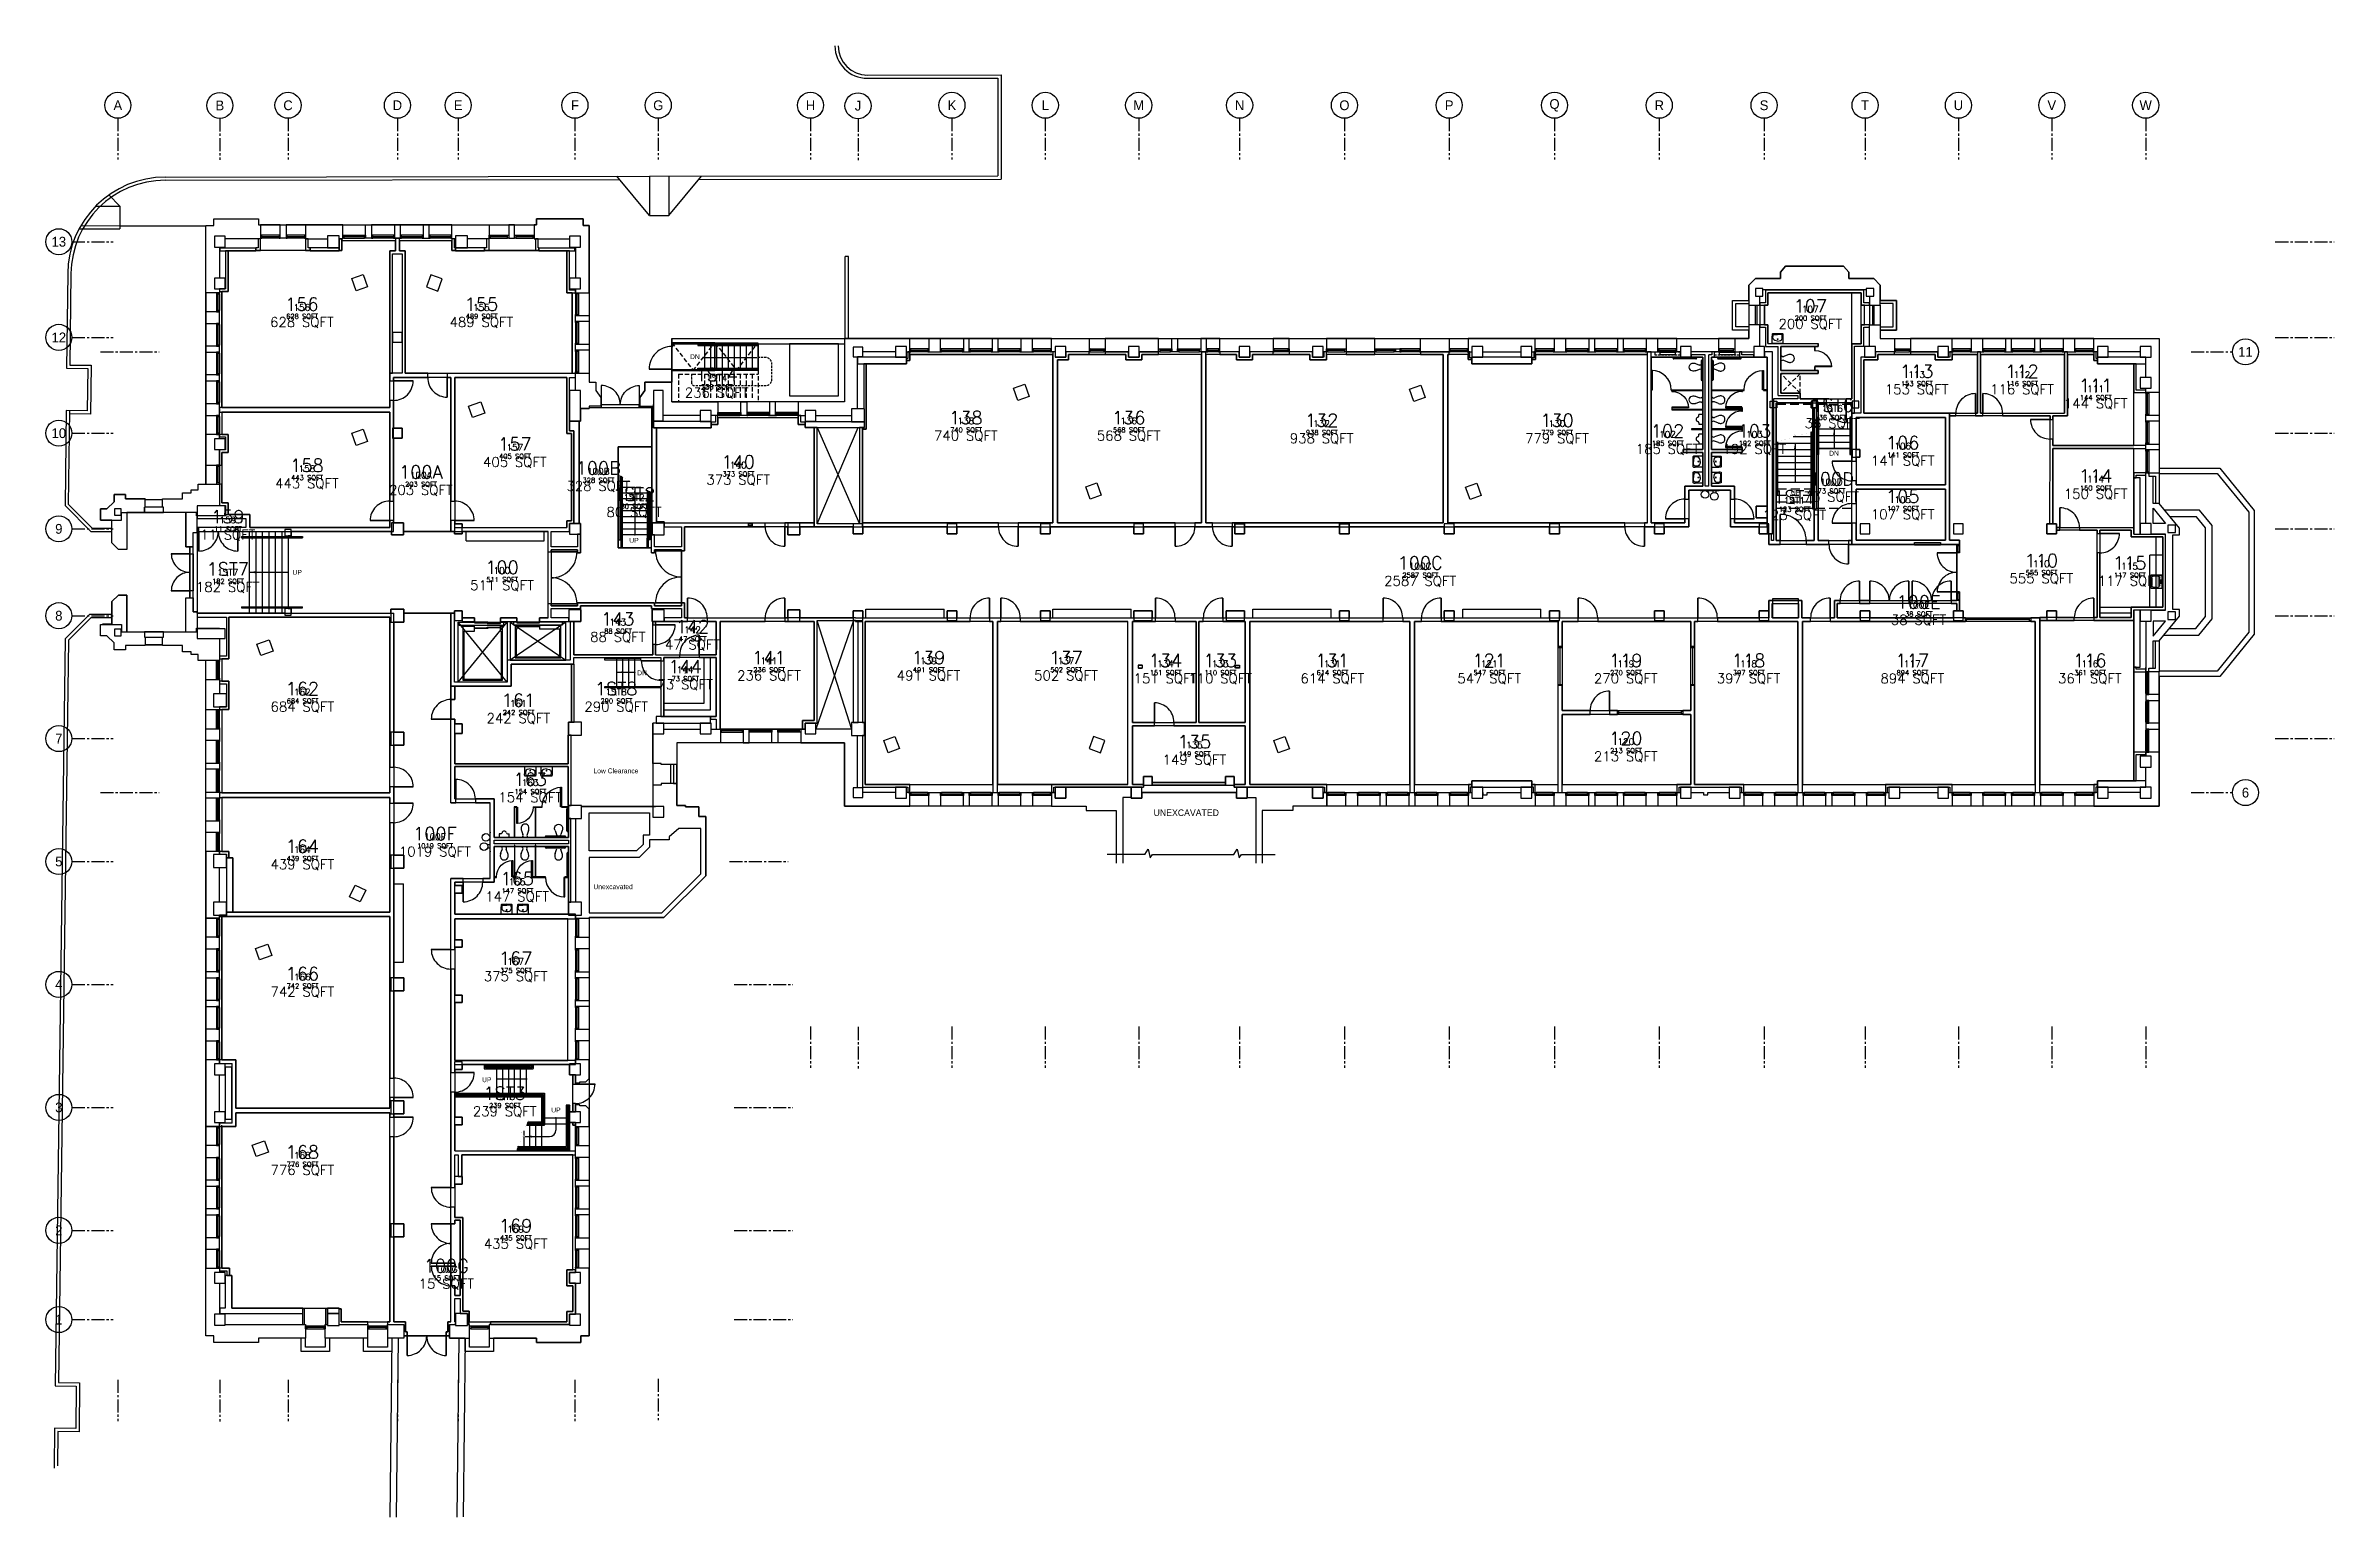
# Model space of a CAD drawing. Header units: inches. Extents: x 237 to 4452, y 125 to 2836.
import ezdxf
from ezdxf.enums import TextEntityAlignment as Align

# ---------------------------------------------------------------- set-up
doc = ezdxf.new("R2010")
doc.units = ezdxf.units.IN
doc.header["$LTSCALE"] = 32
doc.header["$MEASUREMENT"] = 0
for name, pattern in [('CENTER2', [1.125, 0.75, -0.125, 0.125, -0.125]), ('DASHED', [0.75, 0.5, -0.25]), ('HIDDEN', [0.375, 0.25, -0.125]), ('HIDDEN2', [0.1875, 0.125, -0.0625])]:
    doc.linetypes.add(name, pattern=pattern)
doc.layers.add('A-ANNO-NPLT', color=8, linetype='Continuous', plot=False)
for name, color, linetype in [('A-ANNO-TEXT', 2, 'Continuous'), ('A-AREA-DATA', 7, 'Continuous'), ('A-AREA-GSFT', 5, 'Continuous'), ('A-AREA-PLIN', 1, 'Continuous'), ('A-AREA-RMNA', 7, 'Continuous'), ('A-AREA-RMNO', 7, 'Continuous'), ('A-AREA-RMNO @ 1', 7, 'Continuous'), ('A-AREA-RMNO @ 192', 7, 'Continuous'), ('A-AREA-RMNO @ 96', 7, 'Continuous'), ('A-AREA-SQFT', 7, 'Continuous'), ('A-COLS', 2, 'Continuous'), ('A-DOOR', 3, 'Continuous'), ('A-FLOR-HRAL', 1, 'Continuous'), ('A-FLOR-PFIX', 5, 'Continuous'), ('A-FLOR-SPCL', 3, 'Continuous'), ('A-FLOR-STRS', 1, 'Continuous'), ('A-FLOR-TPTN', 1, 'Continuous'), ('A-FURN', 5, 'Continuous'), ('A-GLAZ', 5, 'Continuous'), ('A-GRID', 1, 'CENTER2'), ('A-GRID-IDEN', 2, 'Continuous'), ('A-HVAC', 5, 'Continuous'), ('A-WALL-CAVI', 8, 'Continuous'), ('A-WALL-FULL', 8, 'Continuous'), ('A-WALL-PRHT', 1, 'Continuous')]:
    doc.layers.add(name, color=color, linetype=linetype)
doc.styles.add('Annotative', font='simplex.shx', dxfattribs={"height": 0.25})
doc.dimstyles.get("Standard").update_dxf_attribs({"dimscale": 96, "dimtxt": 0.18, "dimasz": 0.18, "dimexe": 0.18, "dimexo": 0.0625, "dimgap": 0.09, "dimtad": 0, "dimtih": 1, "dimtoh": 1, "dimdec": 4, "dimzin": 1, "dimdsep": 46, "dimlunit": 4, "dimtxsty": 'Standard', "dimblk": 'ARCHTICK', "dimcen": 0.09, "dimclrd": 256, "dimclre": 256, "dimclrt": 256, "dimadec": 0, "dimazin": 0, "dimtfac": 1, "dimtdec": 4, "dimtofl": 0, "dimtmove": 0, "dimatfit": 3, "dimfxl": 1, "dimtolj": 1, "dimtzin": 0, "dimlwd": -1, "dimlwe": -1, "dimarcsym": 0})

msp = doc.modelspace()

# ---------------------------------------------------------------- texts
at = {"layer": 'A-ANNO-TEXT'}
for s, height, p in [('DN', 9, (1423.6, 2258.9)), ('DN', 9, (3522, 2081)), ('UP', 9, (3451.6, 2009)), ('UP', 9, (1311.7, 1920.6)), ('UP', 9, (691.4, 1861.6)), ('DN', 9, (1326.3, 1676.3)), ('Low Clearance', 9, (1245.7, 1495.8)), ('UNEXCAVATED', 12, (2277.6, 1417.2)), ('Unexcavated', 9, (1245.7, 1282.3)), ('UP', 9, (1040.6, 926.7)), ('UP', 9, (1168, 871))]:
    msp.add_text(s, height=height, dxfattribs=at).set_placement(p)

# ---------------------------------------------------------------- blocks, each defined once
blk = doc.blocks.new('_ArchTick')
at = {"color": 0, "linetype": 'ByBlock', "const_width": 0.15}
blk.add_lwpolyline([(-0.5, -0.5), (0.5, 0.5)], dxfattribs=at)
blk = doc.blocks.new('fountian')
at = {"color": 0, "linetype": 'ByBlock', "lineweight": -2}
for p, q in [((-0.5, 11.5), (-1.7, 11.5)), ((-0.5, 5.5), (-1.7, 5.5)), ((-0.5, -5.5), (-5.2, -5.5)), ((-0.5, -11.5), (-5.2, -11.5))]:
    blk.add_line(p, q, dxfattribs=at)
blk.add_lwpolyline([(0, 17.5), (-0.5, 17.5), (-0.5, -17.5), (0, -17.5)], close=True, dxfattribs=at)
for centre in [(-8, 8.5), (-11.5, -8.5)]:
    blk.add_circle(centre, 7, dxfattribs=at)
for p in [(0, 17.5), (0, -17.5)]:
    blk.add_point(p, dxfattribs=at)
blk = doc.blocks.new('15ptoi03')
at = {"color": 0, "linetype": 'ByBlock'}
for p, q in [((0.943396, 4.716981), (0, 4.716981)), ((0, 4.716981), (0, -4.716981)), ((2.830189, 3.773585), (0.943396, 4.716981)), ((13.207547, 6.603774), (5.660377, 3.773585)), ((0.943396, -4.716981), (0, -4.716981)), ((2.830189, -3.773585), (0.943396, -4.716981)), ((13.207547, -6.603774), (5.660377, -3.773585))]:
    blk.add_line(p, q, dxfattribs=at)
for centre, radius, start, end in [((4.245283, 5.660377), 2.358491, 233.130102, 306.869898), ((17.019722, -2.860155), 10.202873, 76.857293, 111.940118), ((17.747642, 0), 7.252358, 282.680383, 77.319617), ((4.245283, -5.660377), 2.358491, 53.130102, 126.869898), ((17.019722, 2.860155), 10.202873, 248.059882, 283.142707)]:
    blk.add_arc(centre, radius, start, end, dxfattribs=at)
at = {"color": 0, "linetype": 'ByBlock', "flags": 3}
blk.add_attdef('ITEM', (0, -16.5), '', height=6, dxfattribs=at)
blk = doc.blocks.new('15purn01')
at = {"color": 0, "linetype": 'ByBlock'}
for p, q in [((7, 9), (0, 9)), ((0, 9), (0, -9)), ((7, 6), (7, 9)), ((0, -9), (7, -9)), ((7, -6), (7, -9))]:
    blk.add_line(p, q, dxfattribs=at)
for centre, radius, start, end in [((9.75, 6.75), 2.850439, 195.255119, 254.744881), ((7.833333, 0), 4.166667, 286.260205, 73.739795), ((9.75, -6.75), 2.850439, 105.255119, 164.744881)]:
    blk.add_arc(centre, radius, start, end, dxfattribs=at)
at = {"color": 0, "linetype": 'ByBlock', "flags": 3}
blk.add_attdef('ITEM', (0, -21), '', height=6, dxfattribs=at)
blk = doc.blocks.new('sink')
at = {"layer": 'A-FLOR-PFIX'}
for p, q in [((-10.2, 0), (-10.2, 13.7)), ((10.2, 0), (-10.2, 0)), ((10.2, 0), (10.2, 13.7))]:
    blk.add_line(p, q, dxfattribs=at)
for points in [[(0, 4.7, -0.096281), (-5.4, 5.7, -0.241749), (-8.3, 9.1, -0.139337), (-8.1, 15.2, -0.293749), (-6.4, 16.6, -0.028065), (0, 16.9)], [(0, 4.7, 0.096281), (5.4, 5.7, 0.241749), (8.3, 9.1, 0.139337), (8.1, 15.2, 0.293749), (6.4, 16.6, 0.028065), (0, 16.9)]]:
    blk.add_lwpolyline(points, format="xyb", dxfattribs=at)
blk.add_circle((0, 8), 0.75, dxfattribs=at)
for centre, radius, start, end in [((11.8, 13.7), 22.1, 170.7975, 180), ((-9, 17.1), 1, 92.4606, 170.7975), ((0, -191.9), 210.1, 87.5394, 92.4606), ((9, 17.1), 1, 9.2025, 87.5394), ((9, 17.1), 1, 9.2025, 87.5394), ((-11.8, 13.7), 22.1, 0, 9.2025), ((-11.8, 13.7), 22.1, 0, 9.2025)]:
    blk.add_arc(centre, radius, start, end, dxfattribs=at)
blk = doc.blocks.new('I_PLUMB_SINK_KITCHEN - SINGLE A_P')
at = {"color": 0, "linetype": 'ByBlock', "lineweight": -2}
for points in [[(0, 0.5), (1, 0.5), (1, -0.5), (0, -0.5)], [(0.08, -0.12), (0.08, 0.12), (0.15, 0.12), (0.15, -0.12)]]:
    blk.add_lwpolyline(points, close=True, dxfattribs=at)
blk.add_lwpolyline([(0.93, -0.3, -0.414214), (0.81, -0.42), (0.35, -0.42, -0.414214), (0.23, -0.3), (0.23, 0.3, -0.414214), (0.35, 0.42), (0.81, 0.42, -0.414214), (0.93, 0.3)], format="xyb", close=True, dxfattribs=at)
at = {"layer": 'DefPoints', "color": 0, "linetype": 'ByBlock', "lineweight": -2}
for p in [(0, 0.5), (0, -0.5)]:
    blk.add_point(p, dxfattribs=at)
blk = doc.blocks.new('Grid_Bubble_L')
blk.add_circle((-0.25, 0), 0.25)
blk.add_attdef('TEXT', text='', height=0.188).set_placement((-0.25, 0), align=Align.MIDDLE)
blk = doc.blocks.new('Grid_Bubble_T')
blk.add_circle((-0.25, 0), 0.25)
blk.add_attdef('TEXT', text='', height=0.187, rotation=90).set_placement((-0.25, 0), align=Align.MIDDLE)
blk = doc.blocks.new('Grid_Bubble_R')
blk.add_circle((-0.25, 0), 0.25)
blk.add_attdef('TEXT', text='', height=0.188, rotation=180).set_placement((-0.25, 0), align=Align.MIDDLE)
blk = doc.blocks.new('room')
at = {"layer": 'A-AREA-DATA', "style": 'Annotative', "flags": 9}
for tag, p in [('FACNUM', (0.005, -0.344)), ('FLOOR', (0.005, -0.531)), ('FACROOM', (0.005, -0.719)), ('FACFLOOR', (0.005, -0.906))]:
    blk.add_attdef(tag, text='', height=0.125, dxfattribs=at).set_placement(p, align=Align.CENTER)
at = {"layer": 'A-AREA-RMNA', "style": 'Annotative', "flags": 8}
blk.add_attdef('ROOM_NAME', text='', height=0.125, dxfattribs=at).set_placement((0, 0.188), align=Align.CENTER)
at = {"layer": 'A-AREA-RMNO', "style": 'Annotative'}
blk.add_attdef('ROOM_NUMBER', text='', height=0.125, dxfattribs=at).set_placement((0, 0), align=Align.CENTER)
at = {"layer": 'A-AREA-SQFT', "style": 'Annotative', "flags": 8}
blk.add_attdef('ROOM_AREA', text='', height=0.0938, dxfattribs=at).set_placement((0.005, -0.156), align=Align.CENTER)
blk = doc.blocks.new('*U78')
at = {"layer": 'A-AREA-RMNO @ 1'}
ref = blk.add_blockref('room', (572.1, 1860), dxfattribs=at)
ref.add_attrib('ROOM_NUMBER', '1ST7', dxfattribs={"layer": 'A-AREA-RMNO', "height": 0.125, "style": 'Annotative'}).set_placement((572.1, 1860), align=Align.CENTER)
ref.add_attrib('ROOM_AREA', '182 SQFT', dxfattribs={"layer": 'A-AREA-SQFT', "height": 0.0938, "style": 'Annotative', "flags": 8}).set_placement((572.1, 1859.9), align=Align.CENTER)
at = {"layer": 'A-AREA-RMNO @ 192'}
ref = blk.add_blockref('room', (572.1, 1860), dxfattribs=dict(at, xscale=192, yscale=192, zscale=192))
ref.add_attrib('ROOM_NUMBER', '1ST7', dxfattribs={"layer": 'A-AREA-RMNO', "height": 24, "style": 'Annotative'}).set_placement((572.1, 1860), align=Align.CENTER)
ref.add_attrib('ROOM_AREA', '182 SQFT', dxfattribs={"layer": 'A-AREA-SQFT', "height": 18, "style": 'Annotative', "flags": 8}).set_placement((572.1, 1830), align=Align.CENTER)
at = {"layer": 'A-AREA-RMNO @ 96', "xscale": 96, "yscale": 96, "zscale": 96}
blk.add_blockref('room', (572.1, 1860), dxfattribs=at).add_auto_attribs({'ROOM_NUMBER': '1ST7', 'ROOM_AREA': '182 SQFT'})
blk = doc.blocks.new('*U79')
at = {"layer": 'A-AREA-RMNO @ 1'}
ref = blk.add_blockref('room', (572.1, 1956.4), dxfattribs=at)
ref.add_attrib('ROOM_NUMBER', '159', dxfattribs={"layer": 'A-AREA-RMNO', "height": 0.125, "style": 'Annotative'}).set_placement((572.1, 1956.4), align=Align.CENTER)
ref.add_attrib('ROOM_AREA', '11 SQFT', dxfattribs={"layer": 'A-AREA-SQFT', "height": 0.0938, "style": 'Annotative', "flags": 8}).set_placement((572.1, 1956.2), align=Align.CENTER)
at = {"layer": 'A-AREA-RMNO @ 192'}
ref = blk.add_blockref('room', (572.1, 1956.4), dxfattribs=dict(at, xscale=192, yscale=192, zscale=192))
ref.add_attrib('ROOM_NUMBER', '159', dxfattribs={"layer": 'A-AREA-RMNO', "height": 24, "style": 'Annotative'}).set_placement((572.1, 1956.4), align=Align.CENTER)
ref.add_attrib('ROOM_AREA', '11 SQFT', dxfattribs={"layer": 'A-AREA-SQFT', "height": 18, "style": 'Annotative', "flags": 8}).set_placement((572.1, 1926.4), align=Align.CENTER)
at = {"layer": 'A-AREA-RMNO @ 96', "xscale": 96, "yscale": 96, "zscale": 96}
blk.add_blockref('room', (572.1, 1956.4), dxfattribs=at).add_auto_attribs({'ROOM_NUMBER': '159', 'ROOM_AREA': '11 SQFT'})
blk = doc.blocks.new('*U80')
at = {"layer": 'A-AREA-RMNO @ 1'}
ref = blk.add_blockref('room', (1082.2, 894.1), dxfattribs=at)
ref.add_attrib('ROOM_NUMBER', '1ST3', dxfattribs={"layer": 'A-AREA-RMNO', "height": 0.125, "style": 'Annotative'}).set_placement((1082.2, 894.1), align=Align.CENTER)
ref.add_attrib('ROOM_AREA', '239 SQFT', dxfattribs={"layer": 'A-AREA-SQFT', "height": 0.0938, "style": 'Annotative', "flags": 8}).set_placement((1082.2, 894), align=Align.CENTER)
at = {"layer": 'A-AREA-RMNO @ 192'}
ref = blk.add_blockref('room', (1082.2, 894.1), dxfattribs=dict(at, xscale=192, yscale=192, zscale=192))
ref.add_attrib('ROOM_NUMBER', '1ST3', dxfattribs={"layer": 'A-AREA-RMNO', "height": 24, "style": 'Annotative'}).set_placement((1082.2, 894.1), align=Align.CENTER)
ref.add_attrib('ROOM_AREA', '239 SQFT', dxfattribs={"layer": 'A-AREA-SQFT', "height": 18, "style": 'Annotative', "flags": 8}).set_placement((1082.2, 864.1), align=Align.CENTER)
at = {"layer": 'A-AREA-RMNO @ 96', "xscale": 96, "yscale": 96, "zscale": 96}
blk.add_blockref('room', (1082.2, 894.1), dxfattribs=at).add_auto_attribs({'ROOM_NUMBER': '1ST3', 'ROOM_AREA': '239 SQFT'})
blk = doc.blocks.new('*U81')
at = {"layer": 'A-AREA-RMNO @ 1'}
ref = blk.add_blockref('room', (3487.3, 2344.8), dxfattribs=at)
ref.add_attrib('ROOM_NUMBER', '107', dxfattribs={"layer": 'A-AREA-RMNO', "height": 0.125, "style": 'Annotative'}).set_placement((3487.3, 2344.8), align=Align.CENTER)
ref.add_attrib('ROOM_AREA', '200 SQFT', dxfattribs={"layer": 'A-AREA-SQFT', "height": 0.0938, "style": 'Annotative', "flags": 8}).set_placement((3487.3, 2344.7), align=Align.CENTER)
at = {"layer": 'A-AREA-RMNO @ 192'}
ref = blk.add_blockref('room', (3487.3, 2344.8), dxfattribs=dict(at, xscale=192, yscale=192, zscale=192))
ref.add_attrib('ROOM_NUMBER', '107', dxfattribs={"layer": 'A-AREA-RMNO', "height": 24, "style": 'Annotative'}).set_placement((3487.3, 2344.8), align=Align.CENTER)
ref.add_attrib('ROOM_AREA', '200 SQFT', dxfattribs={"layer": 'A-AREA-SQFT', "height": 18, "style": 'Annotative', "flags": 8}).set_placement((3487.3, 2314.8), align=Align.CENTER)
at = {"layer": 'A-AREA-RMNO @ 96', "xscale": 96, "yscale": 96, "zscale": 96}
blk.add_blockref('room', (3487.3, 2344.8), dxfattribs=at).add_auto_attribs({'ROOM_NUMBER': '107', 'ROOM_AREA': '200 SQFT'})
blk = doc.blocks.new('*U82')
at = {"layer": 'A-AREA-RMNO @ 1'}
ref = blk.add_blockref('room', (3525.9, 2026.3), dxfattribs=at)
ref.add_attrib('ROOM_NUMBER', '100D', dxfattribs={"layer": 'A-AREA-RMNO', "height": 0.125, "style": 'Annotative'}).set_placement((3525.9, 2026.3), align=Align.CENTER)
ref.add_attrib('ROOM_AREA', '73 SQFT', dxfattribs={"layer": 'A-AREA-SQFT', "height": 0.0938, "style": 'Annotative', "flags": 8}).set_placement((3525.9, 2026.1), align=Align.CENTER)
at = {"layer": 'A-AREA-RMNO @ 192'}
ref = blk.add_blockref('room', (3525.9, 2026.3), dxfattribs=dict(at, xscale=192, yscale=192, zscale=192))
ref.add_attrib('ROOM_NUMBER', '100D', dxfattribs={"layer": 'A-AREA-RMNO', "height": 24, "style": 'Annotative'}).set_placement((3525.9, 2026.3), align=Align.CENTER)
ref.add_attrib('ROOM_AREA', '73 SQFT', dxfattribs={"layer": 'A-AREA-SQFT', "height": 18, "style": 'Annotative', "flags": 8}).set_placement((3525.9, 1996.3), align=Align.CENTER)
at = {"layer": 'A-AREA-RMNO @ 96', "xscale": 96, "yscale": 96, "zscale": 96}
blk.add_blockref('room', (3525.9, 2026.3), dxfattribs=at).add_auto_attribs({'ROOM_NUMBER': '100D', 'ROOM_AREA': '73 SQFT'})
blk = doc.blocks.new('*U83')
at = {"layer": 'A-AREA-RMNO @ 1'}
ref = blk.add_blockref('room', (3458, 1992.6), dxfattribs=at)
ref.add_attrib('ROOM_NUMBER', '1ST1', dxfattribs={"layer": 'A-AREA-RMNO', "height": 0.125, "style": 'Annotative'}).set_placement((3458, 1992.6), align=Align.CENTER)
ref.add_attrib('ROOM_AREA', '123 SQFT', dxfattribs={"layer": 'A-AREA-SQFT', "height": 0.0938, "style": 'Annotative', "flags": 8}).set_placement((3458, 1992.4), align=Align.CENTER)
at = {"layer": 'A-AREA-RMNO @ 192'}
ref = blk.add_blockref('room', (3458, 1992.6), dxfattribs=dict(at, xscale=192, yscale=192, zscale=192))
ref.add_attrib('ROOM_NUMBER', '1ST1', dxfattribs={"layer": 'A-AREA-RMNO', "height": 24, "style": 'Annotative'}).set_placement((3458, 1992.6), align=Align.CENTER)
ref.add_attrib('ROOM_AREA', '123 SQFT', dxfattribs={"layer": 'A-AREA-SQFT', "height": 18, "style": 'Annotative', "flags": 8}).set_placement((3458, 1962.6), align=Align.CENTER)
at = {"layer": 'A-AREA-RMNO @ 96', "xscale": 96, "yscale": 96, "zscale": 96}
blk.add_blockref('room', (3458, 1992.6), dxfattribs=at).add_auto_attribs({'ROOM_NUMBER': '1ST1', 'ROOM_AREA': '123 SQFT'})
blk = doc.blocks.new('*U84')
at = {"layer": 'A-AREA-RMNO @ 1'}
ref = blk.add_blockref('room', (3527.8, 2161.8), dxfattribs=at)
ref.add_attrib('ROOM_NUMBER', '1ST6', dxfattribs={"layer": 'A-AREA-RMNO', "height": 0.125, "style": 'Annotative'}).set_placement((3527.8, 2161.8), align=Align.CENTER)
ref.add_attrib('ROOM_AREA', '36 SQFT', dxfattribs={"layer": 'A-AREA-SQFT', "height": 0.0938, "style": 'Annotative', "flags": 8}).set_placement((3527.8, 2161.6), align=Align.CENTER)
at = {"layer": 'A-AREA-RMNO @ 192'}
ref = blk.add_blockref('room', (3527.8, 2161.8), dxfattribs=dict(at, xscale=192, yscale=192, zscale=192))
ref.add_attrib('ROOM_NUMBER', '1ST6', dxfattribs={"layer": 'A-AREA-RMNO', "height": 24, "style": 'Annotative'}).set_placement((3527.8, 2161.8), align=Align.CENTER)
ref.add_attrib('ROOM_AREA', '36 SQFT', dxfattribs={"layer": 'A-AREA-SQFT', "height": 18, "style": 'Annotative', "flags": 8}).set_placement((3527.8, 2131.8), align=Align.CENTER)
at = {"layer": 'A-AREA-RMNO @ 96', "xscale": 96, "yscale": 96, "zscale": 96}
blk.add_blockref('room', (3527.8, 2161.8), dxfattribs=at).add_auto_attribs({'ROOM_NUMBER': '1ST6', 'ROOM_AREA': '36 SQFT'})
blk = doc.blocks.new('*U85')
at = {"layer": 'A-AREA-RMNO @ 1'}
ref = blk.add_blockref('room', (3384.3, 2114.3), dxfattribs=at)
ref.add_attrib('ROOM_NUMBER', '103', dxfattribs={"layer": 'A-AREA-RMNO', "height": 0.125, "style": 'Annotative'}).set_placement((3384.3, 2114.3), align=Align.CENTER)
ref.add_attrib('ROOM_AREA', '192 SQFT', dxfattribs={"layer": 'A-AREA-SQFT', "height": 0.0938, "style": 'Annotative', "flags": 8}).set_placement((3384.3, 2114.2), align=Align.CENTER)
at = {"layer": 'A-AREA-RMNO @ 192'}
ref = blk.add_blockref('room', (3384.3, 2114.3), dxfattribs=dict(at, xscale=192, yscale=192, zscale=192))
ref.add_attrib('ROOM_NUMBER', '103', dxfattribs={"layer": 'A-AREA-RMNO', "height": 24, "style": 'Annotative'}).set_placement((3384.3, 2114.3), align=Align.CENTER)
ref.add_attrib('ROOM_AREA', '192 SQFT', dxfattribs={"layer": 'A-AREA-SQFT', "height": 18, "style": 'Annotative', "flags": 8}).set_placement((3384.3, 2084.3), align=Align.CENTER)
at = {"layer": 'A-AREA-RMNO @ 96', "xscale": 96, "yscale": 96, "zscale": 96}
blk.add_blockref('room', (3384.3, 2114.3), dxfattribs=at).add_auto_attribs({'ROOM_NUMBER': '103', 'ROOM_AREA': '192 SQFT'})
blk = doc.blocks.new('*U86')
at = {"layer": 'A-AREA-RMNO @ 1'}
ref = blk.add_blockref('room', (3224.3, 2114.3), dxfattribs=at)
ref.add_attrib('ROOM_NUMBER', '102', dxfattribs={"layer": 'A-AREA-RMNO', "height": 0.125, "style": 'Annotative'}).set_placement((3224.3, 2114.3), align=Align.CENTER)
ref.add_attrib('ROOM_AREA', '185 SQFT', dxfattribs={"layer": 'A-AREA-SQFT', "height": 0.0938, "style": 'Annotative', "flags": 8}).set_placement((3224.3, 2114.2), align=Align.CENTER)
at = {"layer": 'A-AREA-RMNO @ 192'}
ref = blk.add_blockref('room', (3224.3, 2114.3), dxfattribs=dict(at, xscale=192, yscale=192, zscale=192))
ref.add_attrib('ROOM_NUMBER', '102', dxfattribs={"layer": 'A-AREA-RMNO', "height": 24, "style": 'Annotative'}).set_placement((3224.3, 2114.3), align=Align.CENTER)
ref.add_attrib('ROOM_AREA', '185 SQFT', dxfattribs={"layer": 'A-AREA-SQFT', "height": 18, "style": 'Annotative', "flags": 8}).set_placement((3224.3, 2084.3), align=Align.CENTER)
at = {"layer": 'A-AREA-RMNO @ 96', "xscale": 96, "yscale": 96, "zscale": 96}
blk.add_blockref('room', (3224.3, 2114.3), dxfattribs=at).add_auto_attribs({'ROOM_NUMBER': '102', 'ROOM_AREA': '185 SQFT'})
blk = doc.blocks.new('*U87')
at = {"layer": 'A-AREA-RMNO @ 1'}
ref = blk.add_blockref('room', (3020.6, 2134.1), dxfattribs=at)
ref.add_attrib('ROOM_NUMBER', '130', dxfattribs={"layer": 'A-AREA-RMNO', "height": 0.125, "style": 'Annotative'}).set_placement((3020.6, 2134.1), align=Align.CENTER)
ref.add_attrib('ROOM_AREA', '779 SQFT', dxfattribs={"layer": 'A-AREA-SQFT', "height": 0.0938, "style": 'Annotative', "flags": 8}).set_placement((3020.6, 2134), align=Align.CENTER)
at = {"layer": 'A-AREA-RMNO @ 192'}
ref = blk.add_blockref('room', (3020.6, 2134.1), dxfattribs=dict(at, xscale=192, yscale=192, zscale=192))
ref.add_attrib('ROOM_NUMBER', '130', dxfattribs={"layer": 'A-AREA-RMNO', "height": 24, "style": 'Annotative'}).set_placement((3020.6, 2134.1), align=Align.CENTER)
ref.add_attrib('ROOM_AREA', '779 SQFT', dxfattribs={"layer": 'A-AREA-SQFT', "height": 18, "style": 'Annotative', "flags": 8}).set_placement((3020.6, 2104.1), align=Align.CENTER)
at = {"layer": 'A-AREA-RMNO @ 96', "xscale": 96, "yscale": 96, "zscale": 96}
blk.add_blockref('room', (3020.6, 2134.1), dxfattribs=at).add_auto_attribs({'ROOM_NUMBER': '130', 'ROOM_AREA': '779 SQFT'})
blk = doc.blocks.new('*U88')
at = {"layer": 'A-AREA-RMNO @ 1'}
ref = blk.add_blockref('room', (2587.1, 2134.1), dxfattribs=at)
ref.add_attrib('ROOM_NUMBER', '132', dxfattribs={"layer": 'A-AREA-RMNO', "height": 0.125, "style": 'Annotative'}).set_placement((2587.1, 2134.1), align=Align.CENTER)
ref.add_attrib('ROOM_AREA', '938 SQFT', dxfattribs={"layer": 'A-AREA-SQFT', "height": 0.0938, "style": 'Annotative', "flags": 8}).set_placement((2587.1, 2134), align=Align.CENTER)
at = {"layer": 'A-AREA-RMNO @ 192'}
ref = blk.add_blockref('room', (2587.1, 2134.1), dxfattribs=dict(at, xscale=192, yscale=192, zscale=192))
ref.add_attrib('ROOM_NUMBER', '132', dxfattribs={"layer": 'A-AREA-RMNO', "height": 24, "style": 'Annotative'}).set_placement((2587.1, 2134.1), align=Align.CENTER)
ref.add_attrib('ROOM_AREA', '938 SQFT', dxfattribs={"layer": 'A-AREA-SQFT', "height": 18, "style": 'Annotative', "flags": 8}).set_placement((2587.1, 2104.1), align=Align.CENTER)
at = {"layer": 'A-AREA-RMNO @ 96', "xscale": 96, "yscale": 96, "zscale": 96}
blk.add_blockref('room', (2587.1, 2134.1), dxfattribs=at).add_auto_attribs({'ROOM_NUMBER': '132', 'ROOM_AREA': '938 SQFT'})
blk = doc.blocks.new('*U89')
at = {"layer": 'A-AREA-RMNO @ 1'}
ref = blk.add_blockref('room', (2768.6, 1871.3), dxfattribs=at)
ref.add_attrib('ROOM_NUMBER', '100C', dxfattribs={"layer": 'A-AREA-RMNO', "height": 0.125, "style": 'Annotative'}).set_placement((2768.6, 1871.3), align=Align.CENTER)
ref.add_attrib('ROOM_AREA', '2587 SQFT', dxfattribs={"layer": 'A-AREA-SQFT', "height": 0.0938, "style": 'Annotative', "flags": 8}).set_placement((2768.6, 1871.2), align=Align.CENTER)
at = {"layer": 'A-AREA-RMNO @ 192'}
ref = blk.add_blockref('room', (2768.6, 1871.3), dxfattribs=dict(at, xscale=192, yscale=192, zscale=192))
ref.add_attrib('ROOM_NUMBER', '100C', dxfattribs={"layer": 'A-AREA-RMNO', "height": 24, "style": 'Annotative'}).set_placement((2768.6, 1871.3), align=Align.CENTER)
ref.add_attrib('ROOM_AREA', '2587 SQFT', dxfattribs={"layer": 'A-AREA-SQFT', "height": 18, "style": 'Annotative', "flags": 8}).set_placement((2768.6, 1841.3), align=Align.CENTER)
at = {"layer": 'A-AREA-RMNO @ 96', "xscale": 96, "yscale": 96, "zscale": 96}
blk.add_blockref('room', (2768.6, 1871.3), dxfattribs=at).add_auto_attribs({'ROOM_NUMBER': '100C', 'ROOM_AREA': '2587 SQFT'})
blk = doc.blocks.new('*U90')
at = {"layer": 'A-AREA-RMNO @ 1'}
ref = blk.add_blockref('room', (3657.5, 1993.9), dxfattribs=at)
ref.add_attrib('ROOM_NUMBER', '105', dxfattribs={"layer": 'A-AREA-RMNO', "height": 0.125, "style": 'Annotative'}).set_placement((3657.5, 1993.9), align=Align.CENTER)
ref.add_attrib('ROOM_AREA', '107 SQFT', dxfattribs={"layer": 'A-AREA-SQFT', "height": 0.0938, "style": 'Annotative', "flags": 8}).set_placement((3657.5, 1993.7), align=Align.CENTER)
at = {"layer": 'A-AREA-RMNO @ 192'}
ref = blk.add_blockref('room', (3657.5, 1993.9), dxfattribs=dict(at, xscale=192, yscale=192, zscale=192))
ref.add_attrib('ROOM_NUMBER', '105', dxfattribs={"layer": 'A-AREA-RMNO', "height": 24, "style": 'Annotative'}).set_placement((3657.5, 1993.9), align=Align.CENTER)
ref.add_attrib('ROOM_AREA', '107 SQFT', dxfattribs={"layer": 'A-AREA-SQFT', "height": 18, "style": 'Annotative', "flags": 8}).set_placement((3657.5, 1963.9), align=Align.CENTER)
at = {"layer": 'A-AREA-RMNO @ 96', "xscale": 96, "yscale": 96, "zscale": 96}
blk.add_blockref('room', (3657.5, 1993.9), dxfattribs=at).add_auto_attribs({'ROOM_NUMBER': '105', 'ROOM_AREA': '107 SQFT'})
blk = doc.blocks.new('*U91')
at = {"layer": 'A-AREA-RMNO @ 1'}
ref = blk.add_blockref('room', (3657.5, 2092.7), dxfattribs=at)
ref.add_attrib('ROOM_NUMBER', '106', dxfattribs={"layer": 'A-AREA-RMNO', "height": 0.125, "style": 'Annotative'}).set_placement((3657.5, 2092.7), align=Align.CENTER)
ref.add_attrib('ROOM_AREA', '141 SQFT', dxfattribs={"layer": 'A-AREA-SQFT', "height": 0.0938, "style": 'Annotative', "flags": 8}).set_placement((3657.5, 2092.6), align=Align.CENTER)
at = {"layer": 'A-AREA-RMNO @ 192'}
ref = blk.add_blockref('room', (3657.5, 2092.7), dxfattribs=dict(at, xscale=192, yscale=192, zscale=192))
ref.add_attrib('ROOM_NUMBER', '106', dxfattribs={"layer": 'A-AREA-RMNO', "height": 24, "style": 'Annotative'}).set_placement((3657.5, 2092.7), align=Align.CENTER)
ref.add_attrib('ROOM_AREA', '141 SQFT', dxfattribs={"layer": 'A-AREA-SQFT', "height": 18, "style": 'Annotative', "flags": 8}).set_placement((3657.5, 2062.7), align=Align.CENTER)
at = {"layer": 'A-AREA-RMNO @ 96', "xscale": 96, "yscale": 96, "zscale": 96}
blk.add_blockref('room', (3657.5, 2092.7), dxfattribs=at).add_auto_attribs({'ROOM_NUMBER': '106', 'ROOM_AREA': '141 SQFT'})
blk = doc.blocks.new('*U92')
at = {"layer": 'A-AREA-RMNO @ 1'}
ref = blk.add_blockref('room', (3683.2, 2224.3), dxfattribs=at)
ref.add_attrib('ROOM_NUMBER', '113', dxfattribs={"layer": 'A-AREA-RMNO', "height": 0.125, "style": 'Annotative'}).set_placement((3683.2, 2224.3), align=Align.CENTER)
ref.add_attrib('ROOM_AREA', '153 SQFT', dxfattribs={"layer": 'A-AREA-SQFT', "height": 0.0938, "style": 'Annotative', "flags": 8}).set_placement((3683.2, 2224.2), align=Align.CENTER)
at = {"layer": 'A-AREA-RMNO @ 192'}
ref = blk.add_blockref('room', (3683.2, 2224.3), dxfattribs=dict(at, xscale=192, yscale=192, zscale=192))
ref.add_attrib('ROOM_NUMBER', '113', dxfattribs={"layer": 'A-AREA-RMNO', "height": 24, "style": 'Annotative'}).set_placement((3683.2, 2224.3), align=Align.CENTER)
ref.add_attrib('ROOM_AREA', '153 SQFT', dxfattribs={"layer": 'A-AREA-SQFT', "height": 18, "style": 'Annotative', "flags": 8}).set_placement((3683.2, 2194.3), align=Align.CENTER)
at = {"layer": 'A-AREA-RMNO @ 96', "xscale": 96, "yscale": 96, "zscale": 96}
blk.add_blockref('room', (3683.2, 2224.3), dxfattribs=at).add_auto_attribs({'ROOM_NUMBER': '113', 'ROOM_AREA': '153 SQFT'})
blk = doc.blocks.new('*U93')
at = {"layer": 'A-AREA-RMNO @ 1'}
ref = blk.add_blockref('room', (3877.2, 2224.3), dxfattribs=at)
ref.add_attrib('ROOM_NUMBER', '112', dxfattribs={"layer": 'A-AREA-RMNO', "height": 0.125, "style": 'Annotative'}).set_placement((3877.2, 2224.3), align=Align.CENTER)
ref.add_attrib('ROOM_AREA', '116 SQFT', dxfattribs={"layer": 'A-AREA-SQFT', "height": 0.0938, "style": 'Annotative', "flags": 8}).set_placement((3877.2, 2224.2), align=Align.CENTER)
at = {"layer": 'A-AREA-RMNO @ 192'}
ref = blk.add_blockref('room', (3877.2, 2224.3), dxfattribs=dict(at, xscale=192, yscale=192, zscale=192))
ref.add_attrib('ROOM_NUMBER', '112', dxfattribs={"layer": 'A-AREA-RMNO', "height": 24, "style": 'Annotative'}).set_placement((3877.2, 2224.3), align=Align.CENTER)
ref.add_attrib('ROOM_AREA', '116 SQFT', dxfattribs={"layer": 'A-AREA-SQFT', "height": 18, "style": 'Annotative', "flags": 8}).set_placement((3877.2, 2194.3), align=Align.CENTER)
at = {"layer": 'A-AREA-RMNO @ 96', "xscale": 96, "yscale": 96, "zscale": 96}
blk.add_blockref('room', (3877.2, 2224.3), dxfattribs=at).add_auto_attribs({'ROOM_NUMBER': '112', 'ROOM_AREA': '116 SQFT'})
blk = doc.blocks.new('*U94')
at = {"layer": 'A-AREA-RMNO @ 1'}
ref = blk.add_blockref('room', (4012.9, 2198.3), dxfattribs=at)
ref.add_attrib('ROOM_NUMBER', '111', dxfattribs={"layer": 'A-AREA-RMNO', "height": 0.125, "style": 'Annotative'}).set_placement((4012.9, 2198.3), align=Align.CENTER)
ref.add_attrib('ROOM_AREA', '144 SQFT', dxfattribs={"layer": 'A-AREA-SQFT', "height": 0.0938, "style": 'Annotative', "flags": 8}).set_placement((4012.9, 2198.2), align=Align.CENTER)
at = {"layer": 'A-AREA-RMNO @ 192'}
ref = blk.add_blockref('room', (4012.9, 2198.3), dxfattribs=dict(at, xscale=192, yscale=192, zscale=192))
ref.add_attrib('ROOM_NUMBER', '111', dxfattribs={"layer": 'A-AREA-RMNO', "height": 24, "style": 'Annotative'}).set_placement((4012.9, 2198.3), align=Align.CENTER)
ref.add_attrib('ROOM_AREA', '144 SQFT', dxfattribs={"layer": 'A-AREA-SQFT', "height": 18, "style": 'Annotative', "flags": 8}).set_placement((4012.9, 2168.3), align=Align.CENTER)
at = {"layer": 'A-AREA-RMNO @ 96', "xscale": 96, "yscale": 96, "zscale": 96}
blk.add_blockref('room', (4012.9, 2198.3), dxfattribs=at).add_auto_attribs({'ROOM_NUMBER': '111', 'ROOM_AREA': '144 SQFT'})
blk = doc.blocks.new('*U95')
at = {"layer": 'A-AREA-RMNO @ 1'}
ref = blk.add_blockref('room', (4012.9, 2031.7), dxfattribs=at)
ref.add_attrib('ROOM_NUMBER', '114', dxfattribs={"layer": 'A-AREA-RMNO', "height": 0.125, "style": 'Annotative'}).set_placement((4012.9, 2031.7), align=Align.CENTER)
ref.add_attrib('ROOM_AREA', '150 SQFT', dxfattribs={"layer": 'A-AREA-SQFT', "height": 0.0938, "style": 'Annotative', "flags": 8}).set_placement((4012.9, 2031.5), align=Align.CENTER)
at = {"layer": 'A-AREA-RMNO @ 192'}
ref = blk.add_blockref('room', (4012.9, 2031.7), dxfattribs=dict(at, xscale=192, yscale=192, zscale=192))
ref.add_attrib('ROOM_NUMBER', '114', dxfattribs={"layer": 'A-AREA-RMNO', "height": 24, "style": 'Annotative'}).set_placement((4012.9, 2031.7), align=Align.CENTER)
ref.add_attrib('ROOM_AREA', '150 SQFT', dxfattribs={"layer": 'A-AREA-SQFT', "height": 18, "style": 'Annotative', "flags": 8}).set_placement((4012.9, 2001.7), align=Align.CENTER)
at = {"layer": 'A-AREA-RMNO @ 96', "xscale": 96, "yscale": 96, "zscale": 96}
blk.add_blockref('room', (4012.9, 2031.7), dxfattribs=at).add_auto_attribs({'ROOM_NUMBER': '114', 'ROOM_AREA': '150 SQFT'})
blk = doc.blocks.new('*U96')
at = {"layer": 'A-AREA-RMNO @ 1'}
ref = blk.add_blockref('room', (4075.5, 1871.4), dxfattribs=at)
ref.add_attrib('ROOM_NUMBER', '115', dxfattribs={"layer": 'A-AREA-RMNO', "height": 0.125, "style": 'Annotative'}).set_placement((4075.5, 1871.4), align=Align.CENTER)
ref.add_attrib('ROOM_AREA', '117 SQFT', dxfattribs={"layer": 'A-AREA-SQFT', "height": 0.0938, "style": 'Annotative', "flags": 8}).set_placement((4075.5, 1871.2), align=Align.CENTER)
at = {"layer": 'A-AREA-RMNO @ 192'}
ref = blk.add_blockref('room', (4075.5, 1871.4), dxfattribs=dict(at, xscale=192, yscale=192, zscale=192))
ref.add_attrib('ROOM_NUMBER', '115', dxfattribs={"layer": 'A-AREA-RMNO', "height": 24, "style": 'Annotative'}).set_placement((4075.5, 1871.4), align=Align.CENTER)
ref.add_attrib('ROOM_AREA', '117 SQFT', dxfattribs={"layer": 'A-AREA-SQFT', "height": 18, "style": 'Annotative', "flags": 8}).set_placement((4075.5, 1841.4), align=Align.CENTER)
at = {"layer": 'A-AREA-RMNO @ 96', "xscale": 96, "yscale": 96, "zscale": 96}
blk.add_blockref('room', (4075.5, 1871.4), dxfattribs=at).add_auto_attribs({'ROOM_NUMBER': '115', 'ROOM_AREA': '117 SQFT'})
blk = doc.blocks.new('*U97')
at = {"layer": 'A-AREA-RMNO @ 1'}
ref = blk.add_blockref('room', (3912.9, 1875.8), dxfattribs=at)
ref.add_attrib('ROOM_NUMBER', '110', dxfattribs={"layer": 'A-AREA-RMNO', "height": 0.125, "style": 'Annotative'}).set_placement((3912.9, 1875.8), align=Align.CENTER)
ref.add_attrib('ROOM_AREA', '555 SQFT', dxfattribs={"layer": 'A-AREA-SQFT', "height": 0.0938, "style": 'Annotative', "flags": 8}).set_placement((3912.9, 1875.6), align=Align.CENTER)
at = {"layer": 'A-AREA-RMNO @ 192'}
ref = blk.add_blockref('room', (3912.9, 1875.8), dxfattribs=dict(at, xscale=192, yscale=192, zscale=192))
ref.add_attrib('ROOM_NUMBER', '110', dxfattribs={"layer": 'A-AREA-RMNO', "height": 24, "style": 'Annotative'}).set_placement((3912.9, 1875.8), align=Align.CENTER)
ref.add_attrib('ROOM_AREA', '555 SQFT', dxfattribs={"layer": 'A-AREA-SQFT', "height": 18, "style": 'Annotative', "flags": 8}).set_placement((3912.9, 1845.8), align=Align.CENTER)
at = {"layer": 'A-AREA-RMNO @ 96', "xscale": 96, "yscale": 96, "zscale": 96}
blk.add_blockref('room', (3912.9, 1875.8), dxfattribs=at).add_auto_attribs({'ROOM_NUMBER': '110', 'ROOM_AREA': '555 SQFT'})
blk = doc.blocks.new('*U98')
at = {"layer": 'A-AREA-RMNO @ 1'}
ref = blk.add_blockref('room', (3686.7, 1799.6), dxfattribs=at)
ref.add_attrib('ROOM_NUMBER', '100E', dxfattribs={"layer": 'A-AREA-RMNO', "height": 0.125, "style": 'Annotative'}).set_placement((3686.7, 1799.6), align=Align.CENTER)
ref.add_attrib('ROOM_AREA', '38 SQFT', dxfattribs={"layer": 'A-AREA-SQFT', "height": 0.0938, "style": 'Annotative', "flags": 8}).set_placement((3686.7, 1799.5), align=Align.CENTER)
at = {"layer": 'A-AREA-RMNO @ 192'}
ref = blk.add_blockref('room', (3686.7, 1799.6), dxfattribs=dict(at, xscale=192, yscale=192, zscale=192))
ref.add_attrib('ROOM_NUMBER', '100E', dxfattribs={"layer": 'A-AREA-RMNO', "height": 24, "style": 'Annotative'}).set_placement((3686.7, 1799.6), align=Align.CENTER)
ref.add_attrib('ROOM_AREA', '38 SQFT', dxfattribs={"layer": 'A-AREA-SQFT', "height": 18, "style": 'Annotative', "flags": 8}).set_placement((3686.7, 1769.6), align=Align.CENTER)
at = {"layer": 'A-AREA-RMNO @ 96', "xscale": 96, "yscale": 96, "zscale": 96}
blk.add_blockref('room', (3686.7, 1799.6), dxfattribs=at).add_auto_attribs({'ROOM_NUMBER': '100E', 'ROOM_AREA': '38 SQFT'})
blk = doc.blocks.new('*U99')
at = {"layer": 'A-AREA-RMNO @ 1'}
ref = blk.add_blockref('room', (4002.2, 1691.6), dxfattribs=at)
ref.add_attrib('ROOM_NUMBER', '116', dxfattribs={"layer": 'A-AREA-RMNO', "height": 0.125, "style": 'Annotative'}).set_placement((4002.2, 1691.6), align=Align.CENTER)
ref.add_attrib('ROOM_AREA', '361 SQFT', dxfattribs={"layer": 'A-AREA-SQFT', "height": 0.0938, "style": 'Annotative', "flags": 8}).set_placement((4002.2, 1691.5), align=Align.CENTER)
at = {"layer": 'A-AREA-RMNO @ 192'}
ref = blk.add_blockref('room', (4002.2, 1691.6), dxfattribs=dict(at, xscale=192, yscale=192, zscale=192))
ref.add_attrib('ROOM_NUMBER', '116', dxfattribs={"layer": 'A-AREA-RMNO', "height": 24, "style": 'Annotative'}).set_placement((4002.2, 1691.6), align=Align.CENTER)
ref.add_attrib('ROOM_AREA', '361 SQFT', dxfattribs={"layer": 'A-AREA-SQFT', "height": 18, "style": 'Annotative', "flags": 8}).set_placement((4002.2, 1661.6), align=Align.CENTER)
at = {"layer": 'A-AREA-RMNO @ 96', "xscale": 96, "yscale": 96, "zscale": 96}
blk.add_blockref('room', (4002.2, 1691.6), dxfattribs=at).add_auto_attribs({'ROOM_NUMBER': '116', 'ROOM_AREA': '361 SQFT'})
blk = doc.blocks.new('*U100')
at = {"layer": 'A-AREA-RMNO @ 1'}
ref = blk.add_blockref('room', (3675.1, 1691.6), dxfattribs=at)
ref.add_attrib('ROOM_NUMBER', '117', dxfattribs={"layer": 'A-AREA-RMNO', "height": 0.125, "style": 'Annotative'}).set_placement((3675.1, 1691.6), align=Align.CENTER)
ref.add_attrib('ROOM_AREA', '894 SQFT', dxfattribs={"layer": 'A-AREA-SQFT', "height": 0.0938, "style": 'Annotative', "flags": 8}).set_placement((3675.1, 1691.5), align=Align.CENTER)
at = {"layer": 'A-AREA-RMNO @ 192'}
ref = blk.add_blockref('room', (3675.1, 1691.6), dxfattribs=dict(at, xscale=192, yscale=192, zscale=192))
ref.add_attrib('ROOM_NUMBER', '117', dxfattribs={"layer": 'A-AREA-RMNO', "height": 24, "style": 'Annotative'}).set_placement((3675.1, 1691.6), align=Align.CENTER)
ref.add_attrib('ROOM_AREA', '894 SQFT', dxfattribs={"layer": 'A-AREA-SQFT', "height": 18, "style": 'Annotative', "flags": 8}).set_placement((3675.1, 1661.6), align=Align.CENTER)
at = {"layer": 'A-AREA-RMNO @ 96', "xscale": 96, "yscale": 96, "zscale": 96}
blk.add_blockref('room', (3675.1, 1691.6), dxfattribs=at).add_auto_attribs({'ROOM_NUMBER': '117', 'ROOM_AREA': '894 SQFT'})
blk = doc.blocks.new('*U101')
at = {"layer": 'A-AREA-RMNO @ 1'}
ref = blk.add_blockref('room', (3373.6, 1691.6), dxfattribs=at)
ref.add_attrib('ROOM_NUMBER', '118', dxfattribs={"layer": 'A-AREA-RMNO', "height": 0.125, "style": 'Annotative'}).set_placement((3373.6, 1691.6), align=Align.CENTER)
ref.add_attrib('ROOM_AREA', '397 SQFT', dxfattribs={"layer": 'A-AREA-SQFT', "height": 0.0938, "style": 'Annotative', "flags": 8}).set_placement((3373.6, 1691.5), align=Align.CENTER)
at = {"layer": 'A-AREA-RMNO @ 192'}
ref = blk.add_blockref('room', (3373.6, 1691.6), dxfattribs=dict(at, xscale=192, yscale=192, zscale=192))
ref.add_attrib('ROOM_NUMBER', '118', dxfattribs={"layer": 'A-AREA-RMNO', "height": 24, "style": 'Annotative'}).set_placement((3373.6, 1691.6), align=Align.CENTER)
ref.add_attrib('ROOM_AREA', '397 SQFT', dxfattribs={"layer": 'A-AREA-SQFT', "height": 18, "style": 'Annotative', "flags": 8}).set_placement((3373.6, 1661.6), align=Align.CENTER)
at = {"layer": 'A-AREA-RMNO @ 96', "xscale": 96, "yscale": 96, "zscale": 96}
blk.add_blockref('room', (3373.6, 1691.6), dxfattribs=at).add_auto_attribs({'ROOM_NUMBER': '118', 'ROOM_AREA': '397 SQFT'})
blk = doc.blocks.new('*U102')
at = {"layer": 'A-AREA-RMNO @ 1'}
ref = blk.add_blockref('room', (3147.4, 1548.1), dxfattribs=at)
ref.add_attrib('ROOM_NUMBER', '120', dxfattribs={"layer": 'A-AREA-RMNO', "height": 0.125, "style": 'Annotative'}).set_placement((3147.4, 1548.1), align=Align.CENTER)
ref.add_attrib('ROOM_AREA', '213 SQFT', dxfattribs={"layer": 'A-AREA-SQFT', "height": 0.0938, "style": 'Annotative', "flags": 8}).set_placement((3147.4, 1547.9), align=Align.CENTER)
at = {"layer": 'A-AREA-RMNO @ 192'}
ref = blk.add_blockref('room', (3147.4, 1548.1), dxfattribs=dict(at, xscale=192, yscale=192, zscale=192))
ref.add_attrib('ROOM_NUMBER', '120', dxfattribs={"layer": 'A-AREA-RMNO', "height": 24, "style": 'Annotative'}).set_placement((3147.4, 1548.1), align=Align.CENTER)
ref.add_attrib('ROOM_AREA', '213 SQFT', dxfattribs={"layer": 'A-AREA-SQFT', "height": 18, "style": 'Annotative', "flags": 8}).set_placement((3147.4, 1518.1), align=Align.CENTER)
at = {"layer": 'A-AREA-RMNO @ 96', "xscale": 96, "yscale": 96, "zscale": 96}
blk.add_blockref('room', (3147.4, 1548.1), dxfattribs=at).add_auto_attribs({'ROOM_NUMBER': '120', 'ROOM_AREA': '213 SQFT'})
blk = doc.blocks.new('*U103')
at = {"layer": 'A-AREA-RMNO @ 1'}
ref = blk.add_blockref('room', (3147.4, 1691.6), dxfattribs=at)
ref.add_attrib('ROOM_NUMBER', '119', dxfattribs={"layer": 'A-AREA-RMNO', "height": 0.125, "style": 'Annotative'}).set_placement((3147.4, 1691.6), align=Align.CENTER)
ref.add_attrib('ROOM_AREA', '270 SQFT', dxfattribs={"layer": 'A-AREA-SQFT', "height": 0.0938, "style": 'Annotative', "flags": 8}).set_placement((3147.4, 1691.5), align=Align.CENTER)
at = {"layer": 'A-AREA-RMNO @ 192'}
ref = blk.add_blockref('room', (3147.4, 1691.6), dxfattribs=dict(at, xscale=192, yscale=192, zscale=192))
ref.add_attrib('ROOM_NUMBER', '119', dxfattribs={"layer": 'A-AREA-RMNO', "height": 24, "style": 'Annotative'}).set_placement((3147.4, 1691.6), align=Align.CENTER)
ref.add_attrib('ROOM_AREA', '270 SQFT', dxfattribs={"layer": 'A-AREA-SQFT', "height": 18, "style": 'Annotative', "flags": 8}).set_placement((3147.4, 1661.6), align=Align.CENTER)
at = {"layer": 'A-AREA-RMNO @ 96', "xscale": 96, "yscale": 96, "zscale": 96}
blk.add_blockref('room', (3147.4, 1691.6), dxfattribs=at).add_auto_attribs({'ROOM_NUMBER': '119', 'ROOM_AREA': '270 SQFT'})
blk = doc.blocks.new('*U104')
at = {"layer": 'A-AREA-RMNO @ 1'}
ref = blk.add_blockref('room', (2895.8, 1691.6), dxfattribs=at)
ref.add_attrib('ROOM_NUMBER', '121', dxfattribs={"layer": 'A-AREA-RMNO', "height": 0.125, "style": 'Annotative'}).set_placement((2895.8, 1691.6), align=Align.CENTER)
ref.add_attrib('ROOM_AREA', '547 SQFT', dxfattribs={"layer": 'A-AREA-SQFT', "height": 0.0938, "style": 'Annotative', "flags": 8}).set_placement((2895.8, 1691.5), align=Align.CENTER)
at = {"layer": 'A-AREA-RMNO @ 192'}
ref = blk.add_blockref('room', (2895.8, 1691.6), dxfattribs=dict(at, xscale=192, yscale=192, zscale=192))
ref.add_attrib('ROOM_NUMBER', '121', dxfattribs={"layer": 'A-AREA-RMNO', "height": 24, "style": 'Annotative'}).set_placement((2895.8, 1691.6), align=Align.CENTER)
ref.add_attrib('ROOM_AREA', '547 SQFT', dxfattribs={"layer": 'A-AREA-SQFT', "height": 18, "style": 'Annotative', "flags": 8}).set_placement((2895.8, 1661.6), align=Align.CENTER)
at = {"layer": 'A-AREA-RMNO @ 96', "xscale": 96, "yscale": 96, "zscale": 96}
blk.add_blockref('room', (2895.8, 1691.6), dxfattribs=at).add_auto_attribs({'ROOM_NUMBER': '121', 'ROOM_AREA': '547 SQFT'})
blk = doc.blocks.new('*U105')
at = {"layer": 'A-AREA-RMNO @ 1'}
ref = blk.add_blockref('room', (2606.7, 1691.6), dxfattribs=at)
ref.add_attrib('ROOM_NUMBER', '131', dxfattribs={"layer": 'A-AREA-RMNO', "height": 0.125, "style": 'Annotative'}).set_placement((2606.7, 1691.6), align=Align.CENTER)
ref.add_attrib('ROOM_AREA', '614 SQFT', dxfattribs={"layer": 'A-AREA-SQFT', "height": 0.0938, "style": 'Annotative', "flags": 8}).set_placement((2606.7, 1691.5), align=Align.CENTER)
at = {"layer": 'A-AREA-RMNO @ 192'}
ref = blk.add_blockref('room', (2606.7, 1691.6), dxfattribs=dict(at, xscale=192, yscale=192, zscale=192))
ref.add_attrib('ROOM_NUMBER', '131', dxfattribs={"layer": 'A-AREA-RMNO', "height": 24, "style": 'Annotative'}).set_placement((2606.7, 1691.6), align=Align.CENTER)
ref.add_attrib('ROOM_AREA', '614 SQFT', dxfattribs={"layer": 'A-AREA-SQFT', "height": 18, "style": 'Annotative', "flags": 8}).set_placement((2606.7, 1661.6), align=Align.CENTER)
at = {"layer": 'A-AREA-RMNO @ 96', "xscale": 96, "yscale": 96, "zscale": 96}
blk.add_blockref('room', (2606.7, 1691.6), dxfattribs=at).add_auto_attribs({'ROOM_NUMBER': '131', 'ROOM_AREA': '614 SQFT'})
blk = doc.blocks.new('*U106')
at = {"layer": 'A-AREA-RMNO @ 1'}
ref = blk.add_blockref('room', (2400.2, 1691.6), dxfattribs=at)
ref.add_attrib('ROOM_NUMBER', '133', dxfattribs={"layer": 'A-AREA-RMNO', "height": 0.125, "style": 'Annotative'}).set_placement((2400.2, 1691.6), align=Align.CENTER)
ref.add_attrib('ROOM_AREA', '110 SQFT', dxfattribs={"layer": 'A-AREA-SQFT', "height": 0.0938, "style": 'Annotative', "flags": 8}).set_placement((2400.2, 1691.5), align=Align.CENTER)
at = {"layer": 'A-AREA-RMNO @ 192'}
ref = blk.add_blockref('room', (2400.2, 1691.6), dxfattribs=dict(at, xscale=192, yscale=192, zscale=192))
ref.add_attrib('ROOM_NUMBER', '133', dxfattribs={"layer": 'A-AREA-RMNO', "height": 24, "style": 'Annotative'}).set_placement((2400.2, 1691.6), align=Align.CENTER)
ref.add_attrib('ROOM_AREA', '110 SQFT', dxfattribs={"layer": 'A-AREA-SQFT', "height": 18, "style": 'Annotative', "flags": 8}).set_placement((2400.2, 1661.6), align=Align.CENTER)
at = {"layer": 'A-AREA-RMNO @ 96', "xscale": 96, "yscale": 96, "zscale": 96}
blk.add_blockref('room', (2400.2, 1691.6), dxfattribs=at).add_auto_attribs({'ROOM_NUMBER': '133', 'ROOM_AREA': '110 SQFT'})
blk = doc.blocks.new('*U107')
at = {"layer": 'A-AREA-RMNO @ 1'}
ref = blk.add_blockref('room', (2299.4, 1691.6), dxfattribs=at)
ref.add_attrib('ROOM_NUMBER', '134', dxfattribs={"layer": 'A-AREA-RMNO', "height": 0.125, "style": 'Annotative'}).set_placement((2299.4, 1691.6), align=Align.CENTER)
ref.add_attrib('ROOM_AREA', '151 SQFT', dxfattribs={"layer": 'A-AREA-SQFT', "height": 0.0938, "style": 'Annotative', "flags": 8}).set_placement((2299.4, 1691.5), align=Align.CENTER)
at = {"layer": 'A-AREA-RMNO @ 192'}
ref = blk.add_blockref('room', (2299.4, 1691.6), dxfattribs=dict(at, xscale=192, yscale=192, zscale=192))
ref.add_attrib('ROOM_NUMBER', '134', dxfattribs={"layer": 'A-AREA-RMNO', "height": 24, "style": 'Annotative'}).set_placement((2299.4, 1691.6), align=Align.CENTER)
ref.add_attrib('ROOM_AREA', '151 SQFT', dxfattribs={"layer": 'A-AREA-SQFT', "height": 18, "style": 'Annotative', "flags": 8}).set_placement((2299.4, 1661.6), align=Align.CENTER)
at = {"layer": 'A-AREA-RMNO @ 96', "xscale": 96, "yscale": 96, "zscale": 96}
blk.add_blockref('room', (2299.4, 1691.6), dxfattribs=at).add_auto_attribs({'ROOM_NUMBER': '134', 'ROOM_AREA': '151 SQFT'})
blk = doc.blocks.new('*U108')
at = {"layer": 'A-AREA-RMNO @ 1'}
ref = blk.add_blockref('room', (2352.7, 1541.8), dxfattribs=at)
ref.add_attrib('ROOM_NUMBER', '135', dxfattribs={"layer": 'A-AREA-RMNO', "height": 0.125, "style": 'Annotative'}).set_placement((2352.7, 1541.8), align=Align.CENTER)
ref.add_attrib('ROOM_AREA', '149 SQFT', dxfattribs={"layer": 'A-AREA-SQFT', "height": 0.0938, "style": 'Annotative', "flags": 8}).set_placement((2352.7, 1541.7), align=Align.CENTER)
at = {"layer": 'A-AREA-RMNO @ 192'}
ref = blk.add_blockref('room', (2352.7, 1541.8), dxfattribs=dict(at, xscale=192, yscale=192, zscale=192))
ref.add_attrib('ROOM_NUMBER', '135', dxfattribs={"layer": 'A-AREA-RMNO', "height": 24, "style": 'Annotative'}).set_placement((2352.7, 1541.8), align=Align.CENTER)
ref.add_attrib('ROOM_AREA', '149 SQFT', dxfattribs={"layer": 'A-AREA-SQFT', "height": 18, "style": 'Annotative', "flags": 8}).set_placement((2352.7, 1511.8), align=Align.CENTER)
at = {"layer": 'A-AREA-RMNO @ 96', "xscale": 96, "yscale": 96, "zscale": 96}
blk.add_blockref('room', (2352.7, 1541.8), dxfattribs=at).add_auto_attribs({'ROOM_NUMBER': '135', 'ROOM_AREA': '149 SQFT'})
blk = doc.blocks.new('*U109')
at = {"layer": 'A-AREA-RMNO @ 1'}
ref = blk.add_blockref('room', (2116.2, 1697), dxfattribs=at)
ref.add_attrib('ROOM_NUMBER', '137', dxfattribs={"layer": 'A-AREA-RMNO', "height": 0.125, "style": 'Annotative'}).set_placement((2116.2, 1697), align=Align.CENTER)
ref.add_attrib('ROOM_AREA', '502 SQFT', dxfattribs={"layer": 'A-AREA-SQFT', "height": 0.0938, "style": 'Annotative', "flags": 8}).set_placement((2116.2, 1696.9), align=Align.CENTER)
at = {"layer": 'A-AREA-RMNO @ 192'}
ref = blk.add_blockref('room', (2116.2, 1697), dxfattribs=dict(at, xscale=192, yscale=192, zscale=192))
ref.add_attrib('ROOM_NUMBER', '137', dxfattribs={"layer": 'A-AREA-RMNO', "height": 24, "style": 'Annotative'}).set_placement((2116.2, 1697), align=Align.CENTER)
ref.add_attrib('ROOM_AREA', '502 SQFT', dxfattribs={"layer": 'A-AREA-SQFT', "height": 18, "style": 'Annotative', "flags": 8}).set_placement((2116.2, 1667), align=Align.CENTER)
at = {"layer": 'A-AREA-RMNO @ 96', "xscale": 96, "yscale": 96, "zscale": 96}
blk.add_blockref('room', (2116.2, 1697), dxfattribs=at).add_auto_attribs({'ROOM_NUMBER': '137', 'ROOM_AREA': '502 SQFT'})
blk = doc.blocks.new('*U110')
at = {"layer": 'A-AREA-RMNO @ 1'}
ref = blk.add_blockref('room', (1863, 1697), dxfattribs=at)
ref.add_attrib('ROOM_NUMBER', '139', dxfattribs={"layer": 'A-AREA-RMNO', "height": 0.125, "style": 'Annotative'}).set_placement((1863, 1697), align=Align.CENTER)
ref.add_attrib('ROOM_AREA', '491 SQFT', dxfattribs={"layer": 'A-AREA-SQFT', "height": 0.0938, "style": 'Annotative', "flags": 8}).set_placement((1863, 1696.9), align=Align.CENTER)
at = {"layer": 'A-AREA-RMNO @ 192'}
ref = blk.add_blockref('room', (1863, 1697), dxfattribs=dict(at, xscale=192, yscale=192, zscale=192))
ref.add_attrib('ROOM_NUMBER', '139', dxfattribs={"layer": 'A-AREA-RMNO', "height": 24, "style": 'Annotative'}).set_placement((1863, 1697), align=Align.CENTER)
ref.add_attrib('ROOM_AREA', '491 SQFT', dxfattribs={"layer": 'A-AREA-SQFT', "height": 18, "style": 'Annotative', "flags": 8}).set_placement((1863, 1667), align=Align.CENTER)
at = {"layer": 'A-AREA-RMNO @ 96', "xscale": 96, "yscale": 96, "zscale": 96}
blk.add_blockref('room', (1863, 1697), dxfattribs=at).add_auto_attribs({'ROOM_NUMBER': '139', 'ROOM_AREA': '491 SQFT'})
blk = doc.blocks.new('*U111')
at = {"layer": 'A-AREA-RMNO @ 1'}
ref = blk.add_blockref('room', (2231.6, 2139), dxfattribs=at)
ref.add_attrib('ROOM_NUMBER', '136', dxfattribs={"layer": 'A-AREA-RMNO', "height": 0.125, "style": 'Annotative'}).set_placement((2231.6, 2139), align=Align.CENTER)
ref.add_attrib('ROOM_AREA', '568 SQFT', dxfattribs={"layer": 'A-AREA-SQFT', "height": 0.0938, "style": 'Annotative', "flags": 8}).set_placement((2231.6, 2138.9), align=Align.CENTER)
at = {"layer": 'A-AREA-RMNO @ 192'}
ref = blk.add_blockref('room', (2231.6, 2139), dxfattribs=dict(at, xscale=192, yscale=192, zscale=192))
ref.add_attrib('ROOM_NUMBER', '136', dxfattribs={"layer": 'A-AREA-RMNO', "height": 24, "style": 'Annotative'}).set_placement((2231.6, 2139), align=Align.CENTER)
ref.add_attrib('ROOM_AREA', '568 SQFT', dxfattribs={"layer": 'A-AREA-SQFT', "height": 18, "style": 'Annotative', "flags": 8}).set_placement((2231.6, 2109), align=Align.CENTER)
at = {"layer": 'A-AREA-RMNO @ 96', "xscale": 96, "yscale": 96, "zscale": 96}
blk.add_blockref('room', (2231.6, 2139), dxfattribs=at).add_auto_attribs({'ROOM_NUMBER': '136', 'ROOM_AREA': '568 SQFT'})
blk = doc.blocks.new('*U112')
at = {"layer": 'A-AREA-RMNO @ 1'}
ref = blk.add_blockref('room', (1931.7, 2139), dxfattribs=at)
ref.add_attrib('ROOM_NUMBER', '138', dxfattribs={"layer": 'A-AREA-RMNO', "height": 0.125, "style": 'Annotative'}).set_placement((1931.7, 2139), align=Align.CENTER)
ref.add_attrib('ROOM_AREA', '740 SQFT', dxfattribs={"layer": 'A-AREA-SQFT', "height": 0.0938, "style": 'Annotative', "flags": 8}).set_placement((1931.7, 2138.9), align=Align.CENTER)
at = {"layer": 'A-AREA-RMNO @ 192'}
ref = blk.add_blockref('room', (1931.7, 2139), dxfattribs=dict(at, xscale=192, yscale=192, zscale=192))
ref.add_attrib('ROOM_NUMBER', '138', dxfattribs={"layer": 'A-AREA-RMNO', "height": 24, "style": 'Annotative'}).set_placement((1931.7, 2139), align=Align.CENTER)
ref.add_attrib('ROOM_AREA', '740 SQFT', dxfattribs={"layer": 'A-AREA-SQFT', "height": 18, "style": 'Annotative', "flags": 8}).set_placement((1931.7, 2109), align=Align.CENTER)
at = {"layer": 'A-AREA-RMNO @ 96', "xscale": 96, "yscale": 96, "zscale": 96}
blk.add_blockref('room', (1931.7, 2139), dxfattribs=at).add_auto_attribs({'ROOM_NUMBER': '138', 'ROOM_AREA': '740 SQFT'})
blk = doc.blocks.new('*U113')
at = {"layer": 'A-AREA-RMNO @ 1'}
ref = blk.add_blockref('room', (1472.6, 2218.1), dxfattribs=at)
ref.add_attrib('ROOM_NUMBER', '1ST4', dxfattribs={"layer": 'A-AREA-RMNO', "height": 0.125, "style": 'Annotative'}).set_placement((1472.6, 2218.1), align=Align.CENTER)
ref.add_attrib('ROOM_AREA', '236 SQFT', dxfattribs={"layer": 'A-AREA-SQFT', "height": 0.0938, "style": 'Annotative', "flags": 8}).set_placement((1472.6, 2218), align=Align.CENTER)
at = {"layer": 'A-AREA-RMNO @ 192'}
ref = blk.add_blockref('room', (1472.6, 2218.1), dxfattribs=dict(at, xscale=192, yscale=192, zscale=192))
ref.add_attrib('ROOM_NUMBER', '1ST4', dxfattribs={"layer": 'A-AREA-RMNO', "height": 24, "style": 'Annotative'}).set_placement((1472.6, 2218.1), align=Align.CENTER)
ref.add_attrib('ROOM_AREA', '236 SQFT', dxfattribs={"layer": 'A-AREA-SQFT', "height": 18, "style": 'Annotative', "flags": 8}).set_placement((1472.6, 2188.1), align=Align.CENTER)
at = {"layer": 'A-AREA-RMNO @ 96', "xscale": 96, "yscale": 96, "zscale": 96}
blk.add_blockref('room', (1472.6, 2218.1), dxfattribs=at).add_auto_attribs({'ROOM_NUMBER': '1ST4', 'ROOM_AREA': '236 SQFT'})
blk = doc.blocks.new('*U114')
at = {"layer": 'A-AREA-RMNO @ 1'}
ref = blk.add_blockref('room', (1512.4, 2057.6), dxfattribs=at)
ref.add_attrib('ROOM_NUMBER', '140', dxfattribs={"layer": 'A-AREA-RMNO', "height": 0.125, "style": 'Annotative'}).set_placement((1512.4, 2057.6), align=Align.CENTER)
ref.add_attrib('ROOM_AREA', '373 SQFT', dxfattribs={"layer": 'A-AREA-SQFT', "height": 0.0938, "style": 'Annotative', "flags": 8}).set_placement((1512.4, 2057.5), align=Align.CENTER)
at = {"layer": 'A-AREA-RMNO @ 192'}
ref = blk.add_blockref('room', (1512.4, 2057.6), dxfattribs=dict(at, xscale=192, yscale=192, zscale=192))
ref.add_attrib('ROOM_NUMBER', '140', dxfattribs={"layer": 'A-AREA-RMNO', "height": 24, "style": 'Annotative'}).set_placement((1512.4, 2057.6), align=Align.CENTER)
ref.add_attrib('ROOM_AREA', '373 SQFT', dxfattribs={"layer": 'A-AREA-SQFT', "height": 18, "style": 'Annotative', "flags": 8}).set_placement((1512.4, 2027.6), align=Align.CENTER)
at = {"layer": 'A-AREA-RMNO @ 96', "xscale": 96, "yscale": 96, "zscale": 96}
blk.add_blockref('room', (1512.4, 2057.6), dxfattribs=at).add_auto_attribs({'ROOM_NUMBER': '140', 'ROOM_AREA': '373 SQFT'})
blk = doc.blocks.new('*U115')
at = {"layer": 'A-AREA-RMNO @ 1'}
ref = blk.add_blockref('room', (1320.6, 1998.1), dxfattribs=at)
ref.add_attrib('ROOM_NUMBER', '1ST2', dxfattribs={"layer": 'A-AREA-RMNO', "height": 0.125, "style": 'Annotative'}).set_placement((1320.6, 1998.1), align=Align.CENTER)
ref.add_attrib('ROOM_AREA', '80 SQFT', dxfattribs={"layer": 'A-AREA-SQFT', "height": 0.0938, "style": 'Annotative', "flags": 8}).set_placement((1320.6, 1997.9), align=Align.CENTER)
at = {"layer": 'A-AREA-RMNO @ 192'}
ref = blk.add_blockref('room', (1320.6, 1998.1), dxfattribs=dict(at, xscale=192, yscale=192, zscale=192))
ref.add_attrib('ROOM_NUMBER', '1ST2', dxfattribs={"layer": 'A-AREA-RMNO', "height": 24, "style": 'Annotative'}).set_placement((1320.6, 1998.1), align=Align.CENTER)
ref.add_attrib('ROOM_AREA', '80 SQFT', dxfattribs={"layer": 'A-AREA-SQFT', "height": 18, "style": 'Annotative', "flags": 8}).set_placement((1320.6, 1968.1), align=Align.CENTER)
at = {"layer": 'A-AREA-RMNO @ 96', "xscale": 96, "yscale": 96, "zscale": 96}
blk.add_blockref('room', (1320.6, 1998.1), dxfattribs=at).add_auto_attribs({'ROOM_NUMBER': '1ST2', 'ROOM_AREA': '80 SQFT'})
blk = doc.blocks.new('*U116')
at = {"layer": 'A-AREA-RMNO @ 1'}
ref = blk.add_blockref('room', (1254.6, 2046.1), dxfattribs=at)
ref.add_attrib('ROOM_NUMBER', '100B', dxfattribs={"layer": 'A-AREA-RMNO', "height": 0.125, "style": 'Annotative'}).set_placement((1254.6, 2046.1), align=Align.CENTER)
ref.add_attrib('ROOM_AREA', '328 SQFT', dxfattribs={"layer": 'A-AREA-SQFT', "height": 0.0938, "style": 'Annotative', "flags": 8}).set_placement((1254.6, 2046), align=Align.CENTER)
at = {"layer": 'A-AREA-RMNO @ 192'}
ref = blk.add_blockref('room', (1254.6, 2046.1), dxfattribs=dict(at, xscale=192, yscale=192, zscale=192))
ref.add_attrib('ROOM_NUMBER', '100B', dxfattribs={"layer": 'A-AREA-RMNO', "height": 24, "style": 'Annotative'}).set_placement((1254.6, 2046.1), align=Align.CENTER)
ref.add_attrib('ROOM_AREA', '328 SQFT', dxfattribs={"layer": 'A-AREA-SQFT', "height": 18, "style": 'Annotative', "flags": 8}).set_placement((1254.6, 2016.1), align=Align.CENTER)
at = {"layer": 'A-AREA-RMNO @ 96', "xscale": 96, "yscale": 96, "zscale": 96}
blk.add_blockref('room', (1254.6, 2046.1), dxfattribs=at).add_auto_attribs({'ROOM_NUMBER': '100B', 'ROOM_AREA': '328 SQFT'})
blk = doc.blocks.new('*U117')
at = {"layer": 'A-AREA-RMNO @ 1'}
ref = blk.add_blockref('room', (1569, 1697), dxfattribs=at)
ref.add_attrib('ROOM_NUMBER', '141', dxfattribs={"layer": 'A-AREA-RMNO', "height": 0.125, "style": 'Annotative'}).set_placement((1569, 1697), align=Align.CENTER)
ref.add_attrib('ROOM_AREA', '236 SQFT', dxfattribs={"layer": 'A-AREA-SQFT', "height": 0.0938, "style": 'Annotative', "flags": 8}).set_placement((1569, 1696.9), align=Align.CENTER)
at = {"layer": 'A-AREA-RMNO @ 192'}
ref = blk.add_blockref('room', (1569, 1697), dxfattribs=dict(at, xscale=192, yscale=192, zscale=192))
ref.add_attrib('ROOM_NUMBER', '141', dxfattribs={"layer": 'A-AREA-RMNO', "height": 24, "style": 'Annotative'}).set_placement((1569, 1697), align=Align.CENTER)
ref.add_attrib('ROOM_AREA', '236 SQFT', dxfattribs={"layer": 'A-AREA-SQFT', "height": 18, "style": 'Annotative', "flags": 8}).set_placement((1569, 1667), align=Align.CENTER)
at = {"layer": 'A-AREA-RMNO @ 96', "xscale": 96, "yscale": 96, "zscale": 96}
blk.add_blockref('room', (1569, 1697), dxfattribs=at).add_auto_attribs({'ROOM_NUMBER': '141', 'ROOM_AREA': '236 SQFT'})
blk = doc.blocks.new('*U118')
at = {"layer": 'A-AREA-RMNO @ 1'}
ref = blk.add_blockref('room', (1414.6, 1680.5), dxfattribs=at)
ref.add_attrib('ROOM_NUMBER', '144', dxfattribs={"layer": 'A-AREA-RMNO', "height": 0.125, "style": 'Annotative'}).set_placement((1414.6, 1680.5), align=Align.CENTER)
ref.add_attrib('ROOM_AREA', '73 SQFT', dxfattribs={"layer": 'A-AREA-SQFT', "height": 0.0938, "style": 'Annotative', "flags": 8}).set_placement((1414.6, 1680.4), align=Align.CENTER)
at = {"layer": 'A-AREA-RMNO @ 192'}
ref = blk.add_blockref('room', (1414.6, 1680.5), dxfattribs=dict(at, xscale=192, yscale=192, zscale=192))
ref.add_attrib('ROOM_NUMBER', '144', dxfattribs={"layer": 'A-AREA-RMNO', "height": 24, "style": 'Annotative'}).set_placement((1414.6, 1680.5), align=Align.CENTER)
ref.add_attrib('ROOM_AREA', '73 SQFT', dxfattribs={"layer": 'A-AREA-SQFT', "height": 18, "style": 'Annotative', "flags": 8}).set_placement((1414.6, 1650.5), align=Align.CENTER)
at = {"layer": 'A-AREA-RMNO @ 96', "xscale": 96, "yscale": 96, "zscale": 96}
blk.add_blockref('room', (1414.6, 1680.5), dxfattribs=at).add_auto_attribs({'ROOM_NUMBER': '144', 'ROOM_AREA': '73 SQFT'})
blk = doc.blocks.new('*U119')
at = {"layer": 'A-AREA-RMNO @ 1'}
ref = blk.add_blockref('room', (1428.2, 1754), dxfattribs=at)
ref.add_attrib('ROOM_NUMBER', '142', dxfattribs={"layer": 'A-AREA-RMNO', "height": 0.125, "style": 'Annotative'}).set_placement((1428.2, 1754), align=Align.CENTER)
ref.add_attrib('ROOM_AREA', '47 SQFT', dxfattribs={"layer": 'A-AREA-SQFT', "height": 0.0938, "style": 'Annotative', "flags": 8}).set_placement((1428.2, 1753.9), align=Align.CENTER)
at = {"layer": 'A-AREA-RMNO @ 192'}
ref = blk.add_blockref('room', (1428.2, 1754), dxfattribs=dict(at, xscale=192, yscale=192, zscale=192))
ref.add_attrib('ROOM_NUMBER', '142', dxfattribs={"layer": 'A-AREA-RMNO', "height": 24, "style": 'Annotative'}).set_placement((1428.2, 1754), align=Align.CENTER)
ref.add_attrib('ROOM_AREA', '47 SQFT', dxfattribs={"layer": 'A-AREA-SQFT', "height": 18, "style": 'Annotative', "flags": 8}).set_placement((1428.2, 1724), align=Align.CENTER)
at = {"layer": 'A-AREA-RMNO @ 96', "xscale": 96, "yscale": 96, "zscale": 96}
blk.add_blockref('room', (1428.2, 1754), dxfattribs=at).add_auto_attribs({'ROOM_NUMBER': '142', 'ROOM_AREA': '47 SQFT'})
blk = doc.blocks.new('*U120')
at = {"layer": 'A-AREA-RMNO @ 1'}
ref = blk.add_blockref('room', (1290.6, 1768.1), dxfattribs=at)
ref.add_attrib('ROOM_NUMBER', '143', dxfattribs={"layer": 'A-AREA-RMNO', "height": 0.125, "style": 'Annotative'}).set_placement((1290.6, 1768.1), align=Align.CENTER)
ref.add_attrib('ROOM_AREA', '88 SQFT', dxfattribs={"layer": 'A-AREA-SQFT', "height": 0.0938, "style": 'Annotative', "flags": 8}).set_placement((1290.6, 1767.9), align=Align.CENTER)
at = {"layer": 'A-AREA-RMNO @ 192'}
ref = blk.add_blockref('room', (1290.6, 1768.1), dxfattribs=dict(at, xscale=192, yscale=192, zscale=192))
ref.add_attrib('ROOM_NUMBER', '143', dxfattribs={"layer": 'A-AREA-RMNO', "height": 24, "style": 'Annotative'}).set_placement((1290.6, 1768.1), align=Align.CENTER)
ref.add_attrib('ROOM_AREA', '88 SQFT', dxfattribs={"layer": 'A-AREA-SQFT', "height": 18, "style": 'Annotative', "flags": 8}).set_placement((1290.6, 1738.1), align=Align.CENTER)
at = {"layer": 'A-AREA-RMNO @ 96', "xscale": 96, "yscale": 96, "zscale": 96}
blk.add_blockref('room', (1290.6, 1768.1), dxfattribs=at).add_auto_attribs({'ROOM_NUMBER': '143', 'ROOM_AREA': '88 SQFT'})
blk = doc.blocks.new('*U121')
at = {"layer": 'A-AREA-RMNO @ 1'}
ref = blk.add_blockref('room', (1287.6, 1639.6), dxfattribs=at)
ref.add_attrib('ROOM_NUMBER', '1ST8', dxfattribs={"layer": 'A-AREA-RMNO', "height": 0.125, "style": 'Annotative'}).set_placement((1287.6, 1639.6), align=Align.CENTER)
ref.add_attrib('ROOM_AREA', '290 SQFT', dxfattribs={"layer": 'A-AREA-SQFT', "height": 0.0938, "style": 'Annotative', "flags": 8}).set_placement((1287.6, 1639.5), align=Align.CENTER)
at = {"layer": 'A-AREA-RMNO @ 192'}
ref = blk.add_blockref('room', (1287.6, 1639.6), dxfattribs=dict(at, xscale=192, yscale=192, zscale=192))
ref.add_attrib('ROOM_NUMBER', '1ST8', dxfattribs={"layer": 'A-AREA-RMNO', "height": 24, "style": 'Annotative'}).set_placement((1287.6, 1639.6), align=Align.CENTER)
ref.add_attrib('ROOM_AREA', '290 SQFT', dxfattribs={"layer": 'A-AREA-SQFT', "height": 18, "style": 'Annotative', "flags": 8}).set_placement((1287.6, 1609.6), align=Align.CENTER)
at = {"layer": 'A-AREA-RMNO @ 96', "xscale": 96, "yscale": 96, "zscale": 96}
blk.add_blockref('room', (1287.6, 1639.6), dxfattribs=at).add_auto_attribs({'ROOM_NUMBER': '1ST8', 'ROOM_AREA': '290 SQFT'})
blk = doc.blocks.new('*U122')
at = {"layer": 'A-AREA-RMNO @ 1'}
ref = blk.add_blockref('room', (708.6, 2348.1), dxfattribs=at)
ref.add_attrib('ROOM_NUMBER', '156', dxfattribs={"layer": 'A-AREA-RMNO', "height": 0.125, "style": 'Annotative'}).set_placement((708.6, 2348.1), align=Align.CENTER)
ref.add_attrib('ROOM_AREA', '628 SQFT', dxfattribs={"layer": 'A-AREA-SQFT', "height": 0.0938, "style": 'Annotative', "flags": 8}).set_placement((708.6, 2347.9), align=Align.CENTER)
at = {"layer": 'A-AREA-RMNO @ 192'}
ref = blk.add_blockref('room', (708.6, 2348.1), dxfattribs=dict(at, xscale=192, yscale=192, zscale=192))
ref.add_attrib('ROOM_NUMBER', '156', dxfattribs={"layer": 'A-AREA-RMNO', "height": 24, "style": 'Annotative'}).set_placement((708.6, 2348.1), align=Align.CENTER)
ref.add_attrib('ROOM_AREA', '628 SQFT', dxfattribs={"layer": 'A-AREA-SQFT', "height": 18, "style": 'Annotative', "flags": 8}).set_placement((708.6, 2318.1), align=Align.CENTER)
at = {"layer": 'A-AREA-RMNO @ 96', "xscale": 96, "yscale": 96, "zscale": 96}
blk.add_blockref('room', (708.6, 2348.1), dxfattribs=at).add_auto_attribs({'ROOM_NUMBER': '156', 'ROOM_AREA': '628 SQFT'})
blk = doc.blocks.new('*U123')
at = {"layer": 'A-AREA-RMNO @ 1'}
ref = blk.add_blockref('room', (1039.3, 2348.1), dxfattribs=at)
ref.add_attrib('ROOM_NUMBER', '155', dxfattribs={"layer": 'A-AREA-RMNO', "height": 0.125, "style": 'Annotative'}).set_placement((1039.3, 2348.1), align=Align.CENTER)
ref.add_attrib('ROOM_AREA', '489 SQFT', dxfattribs={"layer": 'A-AREA-SQFT', "height": 0.0938, "style": 'Annotative', "flags": 8}).set_placement((1039.3, 2347.9), align=Align.CENTER)
at = {"layer": 'A-AREA-RMNO @ 192'}
ref = blk.add_blockref('room', (1039.3, 2348.1), dxfattribs=dict(at, xscale=192, yscale=192, zscale=192))
ref.add_attrib('ROOM_NUMBER', '155', dxfattribs={"layer": 'A-AREA-RMNO', "height": 24, "style": 'Annotative'}).set_placement((1039.3, 2348.1), align=Align.CENTER)
ref.add_attrib('ROOM_AREA', '489 SQFT', dxfattribs={"layer": 'A-AREA-SQFT', "height": 18, "style": 'Annotative', "flags": 8}).set_placement((1039.3, 2318.1), align=Align.CENTER)
at = {"layer": 'A-AREA-RMNO @ 96', "xscale": 96, "yscale": 96, "zscale": 96}
blk.add_blockref('room', (1039.3, 2348.1), dxfattribs=at).add_auto_attribs({'ROOM_NUMBER': '155', 'ROOM_AREA': '489 SQFT'})
blk = doc.blocks.new('*U124')
at = {"layer": 'A-AREA-RMNO @ 1'}
ref = blk.add_blockref('room', (1100.9, 2090.3), dxfattribs=at)
ref.add_attrib('ROOM_NUMBER', '157', dxfattribs={"layer": 'A-AREA-RMNO', "height": 0.125, "style": 'Annotative'}).set_placement((1100.9, 2090.3), align=Align.CENTER)
ref.add_attrib('ROOM_AREA', '405 SQFT', dxfattribs={"layer": 'A-AREA-SQFT', "height": 0.0938, "style": 'Annotative', "flags": 8}).set_placement((1100.9, 2090.2), align=Align.CENTER)
at = {"layer": 'A-AREA-RMNO @ 192'}
ref = blk.add_blockref('room', (1100.9, 2090.3), dxfattribs=dict(at, xscale=192, yscale=192, zscale=192))
ref.add_attrib('ROOM_NUMBER', '157', dxfattribs={"layer": 'A-AREA-RMNO', "height": 24, "style": 'Annotative'}).set_placement((1100.9, 2090.3), align=Align.CENTER)
ref.add_attrib('ROOM_AREA', '405 SQFT', dxfattribs={"layer": 'A-AREA-SQFT', "height": 18, "style": 'Annotative', "flags": 8}).set_placement((1100.9, 2060.3), align=Align.CENTER)
at = {"layer": 'A-AREA-RMNO @ 96', "xscale": 96, "yscale": 96, "zscale": 96}
blk.add_blockref('room', (1100.9, 2090.3), dxfattribs=at).add_auto_attribs({'ROOM_NUMBER': '157', 'ROOM_AREA': '405 SQFT'})
blk = doc.blocks.new('*U125')
at = {"layer": 'A-AREA-RMNO @ 1'}
ref = blk.add_blockref('room', (927.7, 2038.9), dxfattribs=at)
ref.add_attrib('ROOM_NUMBER', '100A', dxfattribs={"layer": 'A-AREA-RMNO', "height": 0.125, "style": 'Annotative'}).set_placement((927.7, 2038.9), align=Align.CENTER)
ref.add_attrib('ROOM_AREA', '203 SQFT', dxfattribs={"layer": 'A-AREA-SQFT', "height": 0.0938, "style": 'Annotative', "flags": 8}).set_placement((927.7, 2038.8), align=Align.CENTER)
at = {"layer": 'A-AREA-RMNO @ 192'}
ref = blk.add_blockref('room', (927.7, 2038.9), dxfattribs=dict(at, xscale=192, yscale=192, zscale=192))
ref.add_attrib('ROOM_NUMBER', '100A', dxfattribs={"layer": 'A-AREA-RMNO', "height": 24, "style": 'Annotative'}).set_placement((927.7, 2038.9), align=Align.CENTER)
ref.add_attrib('ROOM_AREA', '203 SQFT', dxfattribs={"layer": 'A-AREA-SQFT', "height": 18, "style": 'Annotative', "flags": 8}).set_placement((927.7, 2008.9), align=Align.CENTER)
at = {"layer": 'A-AREA-RMNO @ 96', "xscale": 96, "yscale": 96, "zscale": 96}
blk.add_blockref('room', (927.7, 2038.9), dxfattribs=at).add_auto_attribs({'ROOM_NUMBER': '100A', 'ROOM_AREA': '203 SQFT'})
blk = doc.blocks.new('*U126')
at = {"layer": 'A-AREA-RMNO @ 1'}
ref = blk.add_blockref('room', (717.9, 2051), dxfattribs=at)
ref.add_attrib('ROOM_NUMBER', '158', dxfattribs={"layer": 'A-AREA-RMNO', "height": 0.125, "style": 'Annotative'}).set_placement((717.9, 2051), align=Align.CENTER)
ref.add_attrib('ROOM_AREA', '443 SQFT', dxfattribs={"layer": 'A-AREA-SQFT', "height": 0.0938, "style": 'Annotative', "flags": 8}).set_placement((717.9, 2050.9), align=Align.CENTER)
at = {"layer": 'A-AREA-RMNO @ 192'}
ref = blk.add_blockref('room', (717.9, 2051), dxfattribs=dict(at, xscale=192, yscale=192, zscale=192))
ref.add_attrib('ROOM_NUMBER', '158', dxfattribs={"layer": 'A-AREA-RMNO', "height": 24, "style": 'Annotative'}).set_placement((717.9, 2051), align=Align.CENTER)
ref.add_attrib('ROOM_AREA', '443 SQFT', dxfattribs={"layer": 'A-AREA-SQFT', "height": 18, "style": 'Annotative', "flags": 8}).set_placement((717.9, 2021), align=Align.CENTER)
at = {"layer": 'A-AREA-RMNO @ 96', "xscale": 96, "yscale": 96, "zscale": 96}
blk.add_blockref('room', (717.9, 2051), dxfattribs=at).add_auto_attribs({'ROOM_NUMBER': '158', 'ROOM_AREA': '443 SQFT'})
blk = doc.blocks.new('*U127')
at = {"layer": 'A-AREA-RMNO @ 1'}
ref = blk.add_blockref('room', (1077.2, 1863.3), dxfattribs=at)
ref.add_attrib('ROOM_NUMBER', '100', dxfattribs={"layer": 'A-AREA-RMNO', "height": 0.125, "style": 'Annotative'}).set_placement((1077.2, 1863.3), align=Align.CENTER)
ref.add_attrib('ROOM_AREA', '511 SQFT', dxfattribs={"layer": 'A-AREA-SQFT', "height": 0.0938, "style": 'Annotative', "flags": 8}).set_placement((1077.2, 1863.2), align=Align.CENTER)
at = {"layer": 'A-AREA-RMNO @ 192'}
ref = blk.add_blockref('room', (1077.2, 1863.3), dxfattribs=dict(at, xscale=192, yscale=192, zscale=192))
ref.add_attrib('ROOM_NUMBER', '100', dxfattribs={"layer": 'A-AREA-RMNO', "height": 24, "style": 'Annotative'}).set_placement((1077.2, 1863.3), align=Align.CENTER)
ref.add_attrib('ROOM_AREA', '511 SQFT', dxfattribs={"layer": 'A-AREA-SQFT', "height": 18, "style": 'Annotative', "flags": 8}).set_placement((1077.2, 1833.3), align=Align.CENTER)
at = {"layer": 'A-AREA-RMNO @ 96', "xscale": 96, "yscale": 96, "zscale": 96}
blk.add_blockref('room', (1077.2, 1863.3), dxfattribs=at).add_auto_attribs({'ROOM_NUMBER': '100', 'ROOM_AREA': '511 SQFT'})
blk = doc.blocks.new('*U128')
at = {"layer": 'A-AREA-RMNO @ 1'}
ref = blk.add_blockref('room', (709.5, 1639.5), dxfattribs=at)
ref.add_attrib('ROOM_NUMBER', '162', dxfattribs={"layer": 'A-AREA-RMNO', "height": 0.125, "style": 'Annotative'}).set_placement((709.5, 1639.5), align=Align.CENTER)
ref.add_attrib('ROOM_AREA', '684 SQFT', dxfattribs={"layer": 'A-AREA-SQFT', "height": 0.0938, "style": 'Annotative', "flags": 8}).set_placement((709.5, 1639.4), align=Align.CENTER)
at = {"layer": 'A-AREA-RMNO @ 192'}
ref = blk.add_blockref('room', (709.5, 1639.5), dxfattribs=dict(at, xscale=192, yscale=192, zscale=192))
ref.add_attrib('ROOM_NUMBER', '162', dxfattribs={"layer": 'A-AREA-RMNO', "height": 24, "style": 'Annotative'}).set_placement((709.5, 1639.5), align=Align.CENTER)
ref.add_attrib('ROOM_AREA', '684 SQFT', dxfattribs={"layer": 'A-AREA-SQFT', "height": 18, "style": 'Annotative', "flags": 8}).set_placement((709.5, 1609.5), align=Align.CENTER)
at = {"layer": 'A-AREA-RMNO @ 96', "xscale": 96, "yscale": 96, "zscale": 96}
blk.add_blockref('room', (709.5, 1639.5), dxfattribs=at).add_auto_attribs({'ROOM_NUMBER': '162', 'ROOM_AREA': '684 SQFT'})
blk = doc.blocks.new('*U129')
at = {"layer": 'A-AREA-RMNO @ 1'}
ref = blk.add_blockref('room', (1107.4, 1618.3), dxfattribs=at)
ref.add_attrib('ROOM_NUMBER', '161', dxfattribs={"layer": 'A-AREA-RMNO', "height": 0.125, "style": 'Annotative'}).set_placement((1107.4, 1618.3), align=Align.CENTER)
ref.add_attrib('ROOM_AREA', '242 SQFT', dxfattribs={"layer": 'A-AREA-SQFT', "height": 0.0938, "style": 'Annotative', "flags": 8}).set_placement((1107.4, 1618.1), align=Align.CENTER)
at = {"layer": 'A-AREA-RMNO @ 192'}
ref = blk.add_blockref('room', (1107.4, 1618.3), dxfattribs=dict(at, xscale=192, yscale=192, zscale=192))
ref.add_attrib('ROOM_NUMBER', '161', dxfattribs={"layer": 'A-AREA-RMNO', "height": 24, "style": 'Annotative'}).set_placement((1107.4, 1618.3), align=Align.CENTER)
ref.add_attrib('ROOM_AREA', '242 SQFT', dxfattribs={"layer": 'A-AREA-SQFT', "height": 18, "style": 'Annotative', "flags": 8}).set_placement((1107.4, 1588.3), align=Align.CENTER)
at = {"layer": 'A-AREA-RMNO @ 96', "xscale": 96, "yscale": 96, "zscale": 96}
blk.add_blockref('room', (1107.4, 1618.3), dxfattribs=at).add_auto_attribs({'ROOM_NUMBER': '161', 'ROOM_AREA': '242 SQFT'})
blk = doc.blocks.new('*U130')
at = {"layer": 'A-AREA-RMNO @ 1'}
ref = blk.add_blockref('room', (1129.2, 1472.6), dxfattribs=at)
ref.add_attrib('ROOM_NUMBER', '163', dxfattribs={"layer": 'A-AREA-RMNO', "height": 0.125, "style": 'Annotative'}).set_placement((1129.2, 1472.6), align=Align.CENTER)
ref.add_attrib('ROOM_AREA', '154 SQFT', dxfattribs={"layer": 'A-AREA-SQFT', "height": 0.0938, "style": 'Annotative', "flags": 8}).set_placement((1129.2, 1472.4), align=Align.CENTER)
at = {"layer": 'A-AREA-RMNO @ 192'}
ref = blk.add_blockref('room', (1129.2, 1472.6), dxfattribs=dict(at, xscale=192, yscale=192, zscale=192))
ref.add_attrib('ROOM_NUMBER', '163', dxfattribs={"layer": 'A-AREA-RMNO', "height": 24, "style": 'Annotative'}).set_placement((1129.2, 1472.6), align=Align.CENTER)
ref.add_attrib('ROOM_AREA', '154 SQFT', dxfattribs={"layer": 'A-AREA-SQFT', "height": 18, "style": 'Annotative', "flags": 8}).set_placement((1129.2, 1442.6), align=Align.CENTER)
at = {"layer": 'A-AREA-RMNO @ 96', "xscale": 96, "yscale": 96, "zscale": 96}
blk.add_blockref('room', (1129.2, 1472.6), dxfattribs=at).add_auto_attribs({'ROOM_NUMBER': '163', 'ROOM_AREA': '154 SQFT'})
blk = doc.blocks.new('*U131')
at = {"layer": 'A-AREA-RMNO @ 1'}
ref = blk.add_blockref('room', (1105.2, 1289.8), dxfattribs=at)
ref.add_attrib('ROOM_NUMBER', '165', dxfattribs={"layer": 'A-AREA-RMNO', "height": 0.125, "style": 'Annotative'}).set_placement((1105.2, 1289.8), align=Align.CENTER)
ref.add_attrib('ROOM_AREA', '147 SQFT', dxfattribs={"layer": 'A-AREA-SQFT', "height": 0.0938, "style": 'Annotative', "flags": 8}).set_placement((1105.2, 1289.7), align=Align.CENTER)
at = {"layer": 'A-AREA-RMNO @ 192'}
ref = blk.add_blockref('room', (1105.2, 1289.8), dxfattribs=dict(at, xscale=192, yscale=192, zscale=192))
ref.add_attrib('ROOM_NUMBER', '165', dxfattribs={"layer": 'A-AREA-RMNO', "height": 24, "style": 'Annotative'}).set_placement((1105.2, 1289.8), align=Align.CENTER)
ref.add_attrib('ROOM_AREA', '147 SQFT', dxfattribs={"layer": 'A-AREA-SQFT', "height": 18, "style": 'Annotative', "flags": 8}).set_placement((1105.2, 1259.8), align=Align.CENTER)
at = {"layer": 'A-AREA-RMNO @ 96', "xscale": 96, "yscale": 96, "zscale": 96}
blk.add_blockref('room', (1105.2, 1289.8), dxfattribs=at).add_auto_attribs({'ROOM_NUMBER': '165', 'ROOM_AREA': '147 SQFT'})
blk = doc.blocks.new('*U132')
at = {"layer": 'A-AREA-RMNO @ 1'}
ref = blk.add_blockref('room', (953.6, 1372.6), dxfattribs=at)
ref.add_attrib('ROOM_NUMBER', '100F', dxfattribs={"layer": 'A-AREA-RMNO', "height": 0.125, "style": 'Annotative'}).set_placement((953.6, 1372.6), align=Align.CENTER)
ref.add_attrib('ROOM_AREA', '1019 SQFT', dxfattribs={"layer": 'A-AREA-SQFT', "height": 0.0938, "style": 'Annotative', "flags": 8}).set_placement((953.6, 1372.5), align=Align.CENTER)
at = {"layer": 'A-AREA-RMNO @ 192'}
ref = blk.add_blockref('room', (953.6, 1372.6), dxfattribs=dict(at, xscale=192, yscale=192, zscale=192))
ref.add_attrib('ROOM_NUMBER', '100F', dxfattribs={"layer": 'A-AREA-RMNO', "height": 24, "style": 'Annotative'}).set_placement((953.6, 1372.6), align=Align.CENTER)
ref.add_attrib('ROOM_AREA', '1019 SQFT', dxfattribs={"layer": 'A-AREA-SQFT', "height": 18, "style": 'Annotative', "flags": 8}).set_placement((953.6, 1342.6), align=Align.CENTER)
at = {"layer": 'A-AREA-RMNO @ 96', "xscale": 96, "yscale": 96, "zscale": 96}
blk.add_blockref('room', (953.6, 1372.6), dxfattribs=at).add_auto_attribs({'ROOM_NUMBER': '100F', 'ROOM_AREA': '1019 SQFT'})
blk = doc.blocks.new('*U133')
at = {"layer": 'A-AREA-RMNO @ 1'}
ref = blk.add_blockref('room', (709.5, 1349.2), dxfattribs=at)
ref.add_attrib('ROOM_NUMBER', '164', dxfattribs={"layer": 'A-AREA-RMNO', "height": 0.125, "style": 'Annotative'}).set_placement((709.5, 1349.2), align=Align.CENTER)
ref.add_attrib('ROOM_AREA', '439 SQFT', dxfattribs={"layer": 'A-AREA-SQFT', "height": 0.0938, "style": 'Annotative', "flags": 8}).set_placement((709.5, 1349.1), align=Align.CENTER)
at = {"layer": 'A-AREA-RMNO @ 192'}
ref = blk.add_blockref('room', (709.5, 1349.2), dxfattribs=dict(at, xscale=192, yscale=192, zscale=192))
ref.add_attrib('ROOM_NUMBER', '164', dxfattribs={"layer": 'A-AREA-RMNO', "height": 24, "style": 'Annotative'}).set_placement((709.5, 1349.2), align=Align.CENTER)
ref.add_attrib('ROOM_AREA', '439 SQFT', dxfattribs={"layer": 'A-AREA-SQFT', "height": 18, "style": 'Annotative', "flags": 8}).set_placement((709.5, 1319.2), align=Align.CENTER)
at = {"layer": 'A-AREA-RMNO @ 96', "xscale": 96, "yscale": 96, "zscale": 96}
blk.add_blockref('room', (709.5, 1349.2), dxfattribs=at).add_auto_attribs({'ROOM_NUMBER': '164', 'ROOM_AREA': '439 SQFT'})
blk = doc.blocks.new('*U134')
at = {"layer": 'A-AREA-RMNO @ 1'}
ref = blk.add_blockref('room', (709.5, 1114.4), dxfattribs=at)
ref.add_attrib('ROOM_NUMBER', '166', dxfattribs={"layer": 'A-AREA-RMNO', "height": 0.125, "style": 'Annotative'}).set_placement((709.5, 1114.4), align=Align.CENTER)
ref.add_attrib('ROOM_AREA', '742 SQFT', dxfattribs={"layer": 'A-AREA-SQFT', "height": 0.0938, "style": 'Annotative', "flags": 8}).set_placement((709.5, 1114.3), align=Align.CENTER)
at = {"layer": 'A-AREA-RMNO @ 192'}
ref = blk.add_blockref('room', (709.5, 1114.4), dxfattribs=dict(at, xscale=192, yscale=192, zscale=192))
ref.add_attrib('ROOM_NUMBER', '166', dxfattribs={"layer": 'A-AREA-RMNO', "height": 24, "style": 'Annotative'}).set_placement((709.5, 1114.4), align=Align.CENTER)
ref.add_attrib('ROOM_AREA', '742 SQFT', dxfattribs={"layer": 'A-AREA-SQFT', "height": 18, "style": 'Annotative', "flags": 8}).set_placement((709.5, 1084.4), align=Align.CENTER)
at = {"layer": 'A-AREA-RMNO @ 96', "xscale": 96, "yscale": 96, "zscale": 96}
blk.add_blockref('room', (709.5, 1114.4), dxfattribs=at).add_auto_attribs({'ROOM_NUMBER': '166', 'ROOM_AREA': '742 SQFT'})
blk = doc.blocks.new('*U135')
at = {"layer": 'A-AREA-RMNO @ 1'}
ref = blk.add_blockref('room', (1102.4, 1142.9), dxfattribs=at)
ref.add_attrib('ROOM_NUMBER', '167', dxfattribs={"layer": 'A-AREA-RMNO', "height": 0.125, "style": 'Annotative'}).set_placement((1102.4, 1142.9), align=Align.CENTER)
ref.add_attrib('ROOM_AREA', '375 SQFT', dxfattribs={"layer": 'A-AREA-SQFT', "height": 0.0938, "style": 'Annotative', "flags": 8}).set_placement((1102.4, 1142.7), align=Align.CENTER)
at = {"layer": 'A-AREA-RMNO @ 192'}
ref = blk.add_blockref('room', (1102.4, 1142.9), dxfattribs=dict(at, xscale=192, yscale=192, zscale=192))
ref.add_attrib('ROOM_NUMBER', '167', dxfattribs={"layer": 'A-AREA-RMNO', "height": 24, "style": 'Annotative'}).set_placement((1102.4, 1142.9), align=Align.CENTER)
ref.add_attrib('ROOM_AREA', '375 SQFT', dxfattribs={"layer": 'A-AREA-SQFT', "height": 18, "style": 'Annotative', "flags": 8}).set_placement((1102.4, 1112.9), align=Align.CENTER)
at = {"layer": 'A-AREA-RMNO @ 96', "xscale": 96, "yscale": 96, "zscale": 96}
blk.add_blockref('room', (1102.4, 1142.9), dxfattribs=at).add_auto_attribs({'ROOM_NUMBER': '167', 'ROOM_AREA': '375 SQFT'})
blk = doc.blocks.new('*U136')
at = {"layer": 'A-AREA-RMNO @ 1'}
ref = blk.add_blockref('room', (974.7, 576.3), dxfattribs=at)
ref.add_attrib('ROOM_NUMBER', '100G', dxfattribs={"layer": 'A-AREA-RMNO', "height": 0.125, "style": 'Annotative'}).set_placement((974.7, 576.3), align=Align.CENTER)
ref.add_attrib('ROOM_AREA', '15 SQFT', dxfattribs={"layer": 'A-AREA-SQFT', "height": 0.0938, "style": 'Annotative', "flags": 8}).set_placement((974.7, 576.1), align=Align.CENTER)
at = {"layer": 'A-AREA-RMNO @ 192'}
ref = blk.add_blockref('room', (974.7, 576.3), dxfattribs=dict(at, xscale=192, yscale=192, zscale=192))
ref.add_attrib('ROOM_NUMBER', '100G', dxfattribs={"layer": 'A-AREA-RMNO', "height": 24, "style": 'Annotative'}).set_placement((974.7, 576.3), align=Align.CENTER)
ref.add_attrib('ROOM_AREA', '15 SQFT', dxfattribs={"layer": 'A-AREA-SQFT', "height": 18, "style": 'Annotative', "flags": 8}).set_placement((974.7, 546.3), align=Align.CENTER)
at = {"layer": 'A-AREA-RMNO @ 96', "xscale": 96, "yscale": 96, "zscale": 96}
blk.add_blockref('room', (974.7, 576.3), dxfattribs=at).add_auto_attribs({'ROOM_NUMBER': '100G', 'ROOM_AREA': '15 SQFT'})
blk = doc.blocks.new('*U137')
at = {"layer": 'A-AREA-RMNO @ 1'}
ref = blk.add_blockref('room', (1102.4, 650), dxfattribs=at)
ref.add_attrib('ROOM_NUMBER', '169', dxfattribs={"layer": 'A-AREA-RMNO', "height": 0.125, "style": 'Annotative'}).set_placement((1102.4, 650), align=Align.CENTER)
ref.add_attrib('ROOM_AREA', '435 SQFT', dxfattribs={"layer": 'A-AREA-SQFT', "height": 0.0938, "style": 'Annotative', "flags": 8}).set_placement((1102.4, 649.8), align=Align.CENTER)
at = {"layer": 'A-AREA-RMNO @ 192'}
ref = blk.add_blockref('room', (1102.4, 650), dxfattribs=dict(at, xscale=192, yscale=192, zscale=192))
ref.add_attrib('ROOM_NUMBER', '169', dxfattribs={"layer": 'A-AREA-RMNO', "height": 24, "style": 'Annotative'}).set_placement((1102.4, 650), align=Align.CENTER)
ref.add_attrib('ROOM_AREA', '435 SQFT', dxfattribs={"layer": 'A-AREA-SQFT', "height": 18, "style": 'Annotative', "flags": 8}).set_placement((1102.4, 620), align=Align.CENTER)
at = {"layer": 'A-AREA-RMNO @ 96', "xscale": 96, "yscale": 96, "zscale": 96}
blk.add_blockref('room', (1102.4, 650), dxfattribs=at).add_auto_attribs({'ROOM_NUMBER': '169', 'ROOM_AREA': '435 SQFT'})
blk = doc.blocks.new('*U138')
at = {"layer": 'A-AREA-RMNO @ 1'}
ref = blk.add_blockref('room', (709.5, 785.8), dxfattribs=at)
ref.add_attrib('ROOM_NUMBER', '168', dxfattribs={"layer": 'A-AREA-RMNO', "height": 0.125, "style": 'Annotative'}).set_placement((709.5, 785.8), align=Align.CENTER)
ref.add_attrib('ROOM_AREA', '776 SQFT', dxfattribs={"layer": 'A-AREA-SQFT', "height": 0.0938, "style": 'Annotative', "flags": 8}).set_placement((709.5, 785.7), align=Align.CENTER)
at = {"layer": 'A-AREA-RMNO @ 192'}
ref = blk.add_blockref('room', (709.5, 785.8), dxfattribs=dict(at, xscale=192, yscale=192, zscale=192))
ref.add_attrib('ROOM_NUMBER', '168', dxfattribs={"layer": 'A-AREA-RMNO', "height": 24, "style": 'Annotative'}).set_placement((709.5, 785.8), align=Align.CENTER)
ref.add_attrib('ROOM_AREA', '776 SQFT', dxfattribs={"layer": 'A-AREA-SQFT', "height": 18, "style": 'Annotative', "flags": 8}).set_placement((709.5, 755.8), align=Align.CENTER)
at = {"layer": 'A-AREA-RMNO @ 96', "xscale": 96, "yscale": 96, "zscale": 96}
blk.add_blockref('room', (709.5, 785.8), dxfattribs=at).add_auto_attribs({'ROOM_NUMBER': '168', 'ROOM_AREA': '776 SQFT'})

# ---------------------------------------------------------------- linework, layer by layer
at = {"layer": 'A-ANNO-NPLT'}
msp.add_lwpolyline([(3387.6, 1988.2), (3387.6, 1966.2), (3407.6, 1966.2), (3407.6, 1988.2)], close=True, dxfattribs=at)
at = {"layer": 'A-ANNO-TEXT'}
for p, q in [((2261.2, 1346), (2267.3, 1355.8)), ((2267.3, 1355.8), (2271.1, 1340)), ((2425.2, 1346), (2431.3, 1355.8)), ((2431.3, 1355.8), (2435.1, 1340)), ((2261.2, 1346), (2192.1, 1346)), ((2271.1, 1340), (2275.5, 1346)), ((2275.5, 1346), (2425.2, 1346)), ((2435.1, 1340), (2439.5, 1346)), ((2439.5, 1346), (2501.6, 1346)), ((1176.6, 861.2), (1176.6, 838.5)), ((1121.3, 826.5), (1164.6, 826.5))]:
    msp.add_line(p, q, dxfattribs=at)
at = {"layer": 'A-ANNO-TEXT', "linetype": 'HIDDEN2', "flags": 128}
msp.add_lwpolyline([(1426.1, 2216.5), (1426.1, 2216, 0.414214), (1432.1, 2210), (1550.4, 2210), (1562.4, 2210, 0.414214), (1574.4, 2222), (1574.4, 2250, 0.414214), (1562.4, 2262), (1550.9, 2262)], format="xyb", dxfattribs=at)
at = {"layer": 'A-ANNO-TEXT', "const_width": 1.5}
for points in [[(1449.4, 2261.5, 1), (1450.9, 2261.5, 1)], [(3530.4, 2094.2, 1), (3531.9, 2094.2, 1)], [(3458.4, 2032.2, 1), (3459.9, 2032.2, 1)], [(1321.2, 1935.2, 1), (1322.7, 1935.2, 1)], [(682.9, 1866.2, 1), (684.4, 1866.2, 1)], [(1321.1, 1682, 1), (1322.6, 1682, 1)], [(1066.9, 932.3, 1), (1068.4, 932.3, 1)], [(1175.8, 861.2, 1), (1177.3, 861.2, 1)]]:
    msp.add_lwpolyline(points, format="xyb", close=True, dxfattribs=at)
at = {"layer": 'A-ANNO-TEXT', "const_width": 0.06}
for points in [[(3424.2, 2105.3), (3426.5, 2106), (3449.5, 2113), (3454.1, 2108.2), (3456.3, 2121.4), (3461, 2116.5), (3483.9, 2123.6), (3492.1, 2126.1)], [(1291.4, 2046.3), (1322.5, 2028.6), (1322.5, 2021.9), (1333.2, 2030), (1333.2, 2023.2), (1353.1, 2013.3), (1353.1, 2013.3)], [(1127.1, 858.5), (1127, 858.9), (1118.2, 837.1), (1111.5, 836.5), (1120.5, 826.5), (1113.8, 825.9), (1105, 803.2), (1103.6, 800)]]:
    msp.add_lwpolyline(points, dxfattribs=at)
at = {"layer": 'A-ANNO-TEXT'}
msp.add_arc((1164.6, 838.5), 12, 270, 360, dxfattribs=at)
at = {"layer": 'A-AREA-GSFT'}
msp.add_lwpolyline([(1708.1, 2297.2), (1828.6, 2297.2), (1863.6, 2297.2), (1885.1, 2297.2), (1927.1, 2297.2), (1938.1, 2297.2), (1980.1, 2297.2), (1991.1, 2297.2), (2033.1, 2297.2), (2054.6, 2297.2), (2089.6, 2297.2), (2158.6, 2297.2), (2188.6, 2297.2), (2286.9, 2297.2), (2310.9, 2297.2), (2321.9, 2297.2), (2364.3, 2297.2), (2375.3, 2297.2), (2399.3, 2297.2), (2497.6, 2297.2), (2527.6, 2297.2), (2596.1, 2297.2), (2632.1, 2297.2), (2685.1, 2297.2), (2769.1, 2297.2), (2822.1, 2297.2), (2857.1, 2297.2), (2980.6, 2297.2), (3015.6, 2297.2), (3037.1, 2297.2), (3079.1, 2297.2), (3090.1, 2297.2), (3132.1, 2297.2), (3143.1, 2297.2), (3185.1, 2297.2), (3206.6, 2297.2), (3241.6, 2297.2), (3318.1, 2297.2), (3348.1, 2297.2), (3374.1, 2297.2), (3374.1, 2312.2), (3344.1, 2312.2), (3344.1, 2367.2), (3374.1, 2367.2), (3374.1, 2395.2), (3386.1, 2407.2), (3432.1, 2407.2), (3432.1, 2419.2), (3441.8, 2430.3), (3548.5, 2430.3), (3558.1, 2419.2), (3558.1, 2407.2), (3604.1, 2407.2), (3616.1, 2395.2), (3616.1, 2367.2), (3646.1, 2367.2), (3646.1, 2312.2), (3616.1, 2312.2), (3616.1, 2297.2), (3642.1, 2297.2), (3672.1, 2297.2), (3748.6, 2297.2), (3783.6, 2297.2), (3805.1, 2297.2), (3847.1, 2297.2), (3858.1, 2297.2), (3900.1, 2297.2), (3911.1, 2297.2), (3953.1, 2297.2), (3974.6, 2297.2), (4009.6, 2297.2), (4130.1, 2297.2), (4130.1, 2197.5), (4130.1, 2155.5), (4130.1, 2144.5), (4130.1, 2102.5), (4130.1, 2091.5), (4130.1, 2058.2), (4241.6, 2058.2), (4305.1, 1980.2), (4305.1, 1752.2), (4241.6, 1674.2), (4130.1, 1674.2), (4130.1, 1641), (4130.1, 1630), (4130.1, 1588), (4130.1, 1577), (4130.1, 1535), (4130.1, 1435.2), (4009.6, 1435.2), (3974.6, 1435.2), (3953.1, 1435.2), (3911.1, 1435.2), (3900.1, 1435.2), (3858.1, 1435.2), (3847.1, 1435.2), (3805.1, 1435.2), (3783.6, 1435.2), (3748.6, 1435.2), (3625.6, 1435.2), (3590.6, 1435.2), (3569.1, 1435.2), (3527.1, 1435.2), (3516.1, 1435.2), (3474.1, 1435.2), (3463.1, 1435.2), (3421.1, 1435.2), (3399.6, 1435.2), (3364.6, 1435.2), (3241.6, 1435.2), (3206.6, 1435.2), (3185.1, 1435.2), (3143.1, 1435.2), (3132.1, 1435.2), (3090.1, 1435.2), (3079.1, 1435.2), (3037.1, 1435.2), (3015.6, 1435.2), (2980.6, 1435.2), (2857.6, 1435.2), (2822.6, 1435.2), (2801.1, 1435.2), (2759.1, 1435.2), (2748.1, 1435.2), (2706.1, 1435.2), (2695.1, 1435.2), (2653.1, 1435.2), (2631.6, 1435.2), (2596.6, 1435.2), (2596.6, 1460.2), (2592.6, 1460.2), (2590.1, 1460.2), (2590.1, 1450.2), (2570.1, 1450.2), (2570.1, 1470.2), (2450.1, 1470.2), (2450.1, 1450.2), (2430.1, 1450.2), (2430.1, 1460.2), (2256.1, 1460.2), (2256.1, 1450.2), (2236.1, 1450.2), (2236.1, 1470.2), (2116.1, 1470.2), (2116.1, 1450.2), (2096.1, 1450.2), (2096.1, 1460.2), (2091.4, 1460.2), (2089.6, 1460.2), (2089.6, 1454.7), (2089.6, 1435.2), (2054.6, 1435.2), (2033.1, 1435.2), (1991.1, 1435.2), (1980.1, 1435.2), (1938.1, 1435.2), (1927.1, 1435.2), (1885.1, 1435.2), (1863.6, 1435.2), (1828.6, 1435.2), (1708.1, 1435.2), (1708.1, 1552.2), (1627.6, 1552.2), (1479.6, 1552.2), (1399.1, 1552.2), (1399.1, 1511.8), (1399.1, 1476.8), (1399.1, 1436.2), (1415.6, 1436.2), (1415.6, 1434.2), (1439.6, 1434.2), (1439.6, 1416.2), (1452.6, 1416.2), (1452.6, 1307.1), (1375.3, 1229.8), (1237.6, 1229.8), (1237.6, 1228.8), (1237.6, 1193.8), (1237.6, 1172.2), (1237.6, 1130.2), (1237.6, 1119.2), (1237.6, 1077.2), (1237.6, 1066.2), (1237.6, 1024.2), (1237.6, 1002.8), (1237.6, 967.7), (1237.6, 933.2), (1237.6, 877.2), (1237.6, 844.8), (1237.6, 809.8), (1237.6, 788.2), (1237.6, 746.2), (1237.6, 735.2), (1237.6, 693.2), (1237.6, 682.2), (1237.6, 640.2), (1237.6, 618.8), (1237.6, 583.8), (1237.6, 459.2), (1222.6, 459.2), (1222.6, 447.2), (1140.6, 447.2), (1140.6, 455.2), (1061.6, 455.2), (1061.6, 430.2), (1009.6, 430.2), (1009.6, 455.2), (980.6, 455.2), (980.6, 459.2), (974.6, 459.2), (938.6, 459.2), (902.6, 459.2), (896.6, 459.2), (896.6, 455.2), (874.1, 455.2), (874.1, 430.2), (822.1, 430.2), (822.1, 455.2), (759.6, 455.2), (759.6, 430.2), (707.6, 430.2), (707.6, 455.2), (628.6, 455.2), (628.6, 447.2), (546.6, 447.2), (546.6, 459.2), (531.6, 459.2), (531.6, 583.8), (531.6, 618.8), (531.6, 640.2), (531.6, 682.2), (531.6, 693.2), (531.6, 735.2), (531.6, 746.2), (531.6, 788.2), (531.6, 809.8), (531.6, 844.8), (531.6, 967.7), (531.6, 1002.8), (531.6, 1024.2), (531.6, 1066.2), (531.6, 1077.2), (531.6, 1119.2), (531.6, 1130.2), (531.6, 1172.2), (531.6, 1193.8), (531.6, 1228.8), (531.6, 1351.8), (531.6, 1386.8), (531.6, 1408.2), (531.6, 1450.2), (531.6, 1461.2), (531.6, 1503.2), (531.6, 1514.2), (531.6, 1556.2), (531.6, 1577.8), (531.6, 1612.8), (531.6, 1668.8), (531.6, 1703.8), (517.6, 1703.8), (517.6, 1714.8), (504.6, 1714.8), (504.6, 1719.8), (488.6, 1719.8), (488.6, 1731.2), (452.1, 1731.2), (452.1, 1732.5), (420.1, 1732.5), (420.1, 1731.2), (383.6, 1731.2), (383.6, 1723.2), (362.6, 1723.2), (362.6, 1736.2), (349.6, 1749.2), (337.6, 1749.2), (337.6, 1770.2), (341.6, 1770.2), (341.6, 1770.3), (358.6, 1770.3), (358.6, 1812.3), (370.6, 1824.3), (385.9, 1824.3), (385.9, 1756.2), (418.6, 1756.2), (453.6, 1756.2), (494.6, 1756.2), (494.6, 1819.2), (502.1, 1819.2), (502.1, 1832.2), (502.1, 1866.2), (502.1, 1900.2), (502.1, 1913.2), (494.6, 1913.2), (494.6, 1976.3), (453.6, 1976.3), (418.6, 1976.3), (400.1, 1976.3), (400.1, 1976.2), (385.9, 1976.2), (385.9, 1908.3), (370.6, 1908.3), (358.6, 1920.3), (358.6, 1962.2), (337.6, 1962.2), (337.6, 1983.2), (349.6, 1983.2), (362.6, 1996.2), (362.6, 2009.3), (383.6, 2009.3), (383.6, 2001.3), (420.1, 2001.3), (420.1, 2000), (452.1, 2000), (452.1, 2001.3), (488.6, 2001.3), (488.6, 2012.8), (504.6, 2012.8), (504.6, 2017.8), (517.6, 2017.8), (517.6, 2028.8), (531.6, 2028.8), (531.6, 2063.8), (531.6, 2120.2), (531.6, 2155.2), (531.6, 2176.8), (531.6, 2218.8), (531.6, 2229.8), (531.6, 2271.8), (531.6, 2282.8), (531.6, 2324.8), (531.6, 2346.2), (531.6, 2381.2), (531.6, 2505.2), (546.6, 2505.2), (546.6, 2517.2), (628.6, 2517.2), (628.6, 2506.2), (632.6, 2506.2), (668.6, 2506.2), (679.6, 2506.2), (715.6, 2506.2), (784.1, 2506.2), (826.1, 2506.2), (837.1, 2506.2), (879.1, 2506.2), (890.1, 2506.2), (932.1, 2506.2), (943.1, 2506.2), (985.1, 2506.2), (1053.6, 2506.2), (1089.6, 2506.2), (1100.6, 2506.2), (1136.6, 2506.2), (1140.6, 2506.2), (1140.6, 2517.2), (1226.6, 2517.2), (1226.6, 2505.2), (1237.6, 2505.2), (1237.6, 2381.2), (1237.6, 2339.2), (1237.6, 2328.2), (1237.6, 2286.2), (1237.6, 2275.2), (1237.6, 2233.2), (1237.6, 2216.2), (1250.1, 2216.2), (1250.1, 2201), (1259.1, 2188.2), (1259.1, 2175.2), (1260.2, 2175.2), (1330.2, 2175.2), (1331.1, 2175.2), (1331.1, 2188.2), (1340.1, 2201), (1340.1, 2216.2), (1390.1, 2216.2), (1390.1, 2239.3), (1390.1, 2282.2), (1390.1, 2288.8), (1390.1, 2297.2)], close=True, dxfattribs=at)
at = {"layer": 'A-AREA-PLIN'}
for points in [[(870.4, 2458.2), (881, 2458.2), (881, 2477.1), (782.2, 2477.1), (782.2, 2459.2), (777.6, 2459.2), (777.6, 2458.2), (724.1, 2458.2), (724.1, 2459.2), (715.6, 2459.2), (632.6, 2459.2), (624.1, 2459.2), (624.1, 2458.2), (572.6, 2458.2), (572.6, 2383.6), (561.2, 2383.6), (561.2, 2169.5), (870.4, 2169.5), (870.4, 2182.8), (870.4, 2218.8), (870.4, 2233.2)], [(1206.6, 2381.2), (1197, 2381.2), (1197, 2458.2), (1145.1, 2458.2), (1145.1, 2459.2), (1139.1, 2459.2), (1053.6, 2459.2), (1045.1, 2459.2), (1045.1, 2458.2), (991.6, 2458.2), (991.6, 2459.2), (985.1, 2459.2), (985.1, 2477.1), (888.2, 2477.1), (888.2, 2458.2), (898.9, 2458.2), (898.9, 2233.2), (940.4, 2233.2), (976.4, 2233.2), (1206.6, 2233.2)], [(3581.1, 2322.2), (3587.1, 2322.2), (3587.1, 2358.2), (3581.1, 2358.2), (3581.1, 2381.2), (3409.1, 2381.2), (3409.1, 2358.2), (3403.1, 2358.2), (3403.1, 2322.2), (3409.1, 2322.2), (3409.1, 2287.5), (3501.6, 2287.5), (3501.6, 2282.2), (3432.9, 2282.2), (3432.9, 2237.9), (3501.6, 2237.9), (3501.6, 2232.6), (3432.9, 2232.6), (3432.9, 2196.2), (3468.9, 2196.2), (3468.9, 2185.5), (3517.2, 2185.5), (3553.2, 2185.5), (3563.6, 2185.5), (3563.6, 2287.1), (3581.1, 2287.1)], [(1390.1, 2287.2), (1708.1, 2287.2), (1708.1, 2180.2), (1390.1, 2180.2)], [(2092.1, 2262.2), (2092.1, 2267.6), (1828.6, 2267.6), (1828.6, 2256.2), (1822.1, 2256.2), (1822.1, 2250.2), (1748.2, 2250.2), (1748.2, 2167.2), (1748.2, 2130.1), (1741.1, 2130.1), (1741.1, 1957.2), (1991.8, 1957.2), (2027.8, 1957.2), (2092.1, 1957.2)], [(2365.6, 2267.6), (2286.9, 2267.6), (2255.8, 2267.6), (2255.8, 2257.6), (2226.5, 2257.6), (2226.5, 2267.6), (2188.6, 2267.6), (2158.6, 2267.6), (2120.7, 2267.6), (2120.7, 2257.6), (2100.6, 2257.6), (2100.6, 1957.2), (2317.6, 1957.2), (2353.6, 1957.2), (2365.6, 1957.2)], [(2811.1, 2267.6), (2769.1, 2267.6), (2596, 2267.6), (2596, 2257.6), (2565.5, 2257.6), (2565.5, 2267.6), (2527.6, 2267.6), (2497.6, 2267.6), (2459.8, 2267.6), (2459.8, 2257.6), (2430.5, 2257.6), (2430.5, 2267.6), (2399.3, 2267.6), (2399.3, 2267.6), (2374.1, 2267.6), (2374.1, 1957.2), (2386.1, 1957.2), (2422.1, 1957.2), (2811.1, 1957.2)], [(3187.6, 2267.6), (2981.1, 2267.6), (2981.1, 2258.2), (2974.1, 2258.2), (2974.1, 2250.2), (2864.1, 2250.2), (2864.1, 2258.2), (2857.1, 2258.2), (2857.1, 2267.6), (2821.6, 2267.6), (2819.6, 2267.6), (2819.6, 1957.2), (3145.6, 1957.2), (3181.6, 1957.2), (3187.6, 1957.2)], [(3289.1, 2262.2), (3268.1, 2262.2), (3248.1, 2262.2), (3194.1, 2262.2), (3194.1, 2202.2), (3194.1, 1957.2), (3256.3, 1957.2), (3256.3, 1964.9), (3256.3, 2000.9), (3256.3, 2024.9), (3289.1, 2024.9), (3289.1, 2087), (3253.1, 2087), (3253.1, 2092.2), (3289.1, 2092.2)], [(3407.6, 2262.2), (3403.1, 2262.2), (3383.1, 2262.2), (3356.8, 2262.2), (3310.6, 2262.2), (3305.1, 2262.2), (3305.1, 2092.2), (3361.1, 2092.2), (3361.1, 2087), (3305.1, 2087), (3305.1, 2024.9), (3347.6, 2024.9), (3347.6, 2000.9), (3347.6, 1964.9), (3347.6, 1957.2), (3407.6, 1957.2), (3407.6, 1966.2), (3387.6, 1966.2), (3387.6, 1988.2), (3407.6, 1988.2)], [(3795.4, 2267.6), (3748.6, 2267.6), (3748.6, 2257.6), (3717.5, 2257.6), (3717.5, 2267.6), (3672.1, 2267.6), (3642.1, 2267.6), (3611.7, 2267.6), (3611.7, 2257.6), (3585.9, 2257.6), (3585.9, 2159.4), (3744, 2159.4), (3755.4, 2159.4), (3791.4, 2159.4), (3795.4, 2159.4)], [(3955.6, 2267.6), (3800.6, 2267.6), (3800.6, 2159.4), (3805.4, 2159.4), (3841.4, 2159.4), (3955.6, 2159.4)], [(4083.1, 2197.5), (4083.1, 2250.2), (4016.1, 2250.2), (4016.1, 2256.2), (4009.6, 2256.2), (4009.6, 2267.6), (3960.9, 2267.6), (3960.9, 2154.2), (3934.1, 2154.2), (3934.1, 2147.7), (3934.1, 2111.7), (3934.1, 2099.6), (4083.1, 2099.6)], [(983, 1941.2), (983, 1961.3), (983, 1997.3), (983, 2224.8), (976.4, 2224.8), (940.4, 2224.8), (877.6, 2224.8), (877.6, 2218.8), (877.6, 2182.8), (877.6, 2131.5), (893.6, 2131.5), (893.6, 2113.5), (877.6, 2113.5), (877.6, 1997.3), (877.6, 1961.3), (877.6, 1957.2), (895.6, 1957.2), (895.6, 1941.2), (983, 1941.2)], [(1197, 2224.8), (990.2, 2224.8), (990.2, 1997.3), (990.2, 1961.3), (990.2, 1955.2), (1003.6, 1955.2), (1003.6, 1948.5), (1197, 1948.5), (1197, 1960.9), (1205, 1960.9), (1205, 2122.1), (1197, 2122.1)], [(870.4, 2161), (561.2, 2161), (561.2, 2120.2), (572.6, 2120.2), (572.6, 2086.9), (561.2, 2086.9), (561.2, 2063.8), (561.2, 2026), (561.2, 1994), (572.6, 1994), (572.6, 1972.6), (612.9, 1972.6), (612.9, 1948.5), (870.4, 1948.5), (870.4, 1961.3), (870.4, 1997.3)], [(1353.1, 2097.2), (1353.1, 2169.2), (1260.2, 2169.2), (1237.6, 2169.2), (1237.6, 2168), (1221.6, 2168), (1221.6, 2144.7), (1219.6, 2144.7), (1219.6, 2126.8), (1219.6, 1956.2), (1221.6, 1956.2), (1221.6, 1936.2), (1221.8, 1936.2), (1221.8, 1902.2), (1216.6, 1902.2), (1216.6, 1907.5), (1167.6, 1907.5), (1167.6, 1904), (1167.6, 1856), (1167.6, 1808), (1167.6, 1804.5), (1216.6, 1804.5), (1216.6, 1809.8), (1358.2, 1809.8), (1358.2, 1804.5), (1408.1, 1804.5), (1408.1, 1809.6), (1408.1, 1857.6), (1408.1, 1905.6), (1408.1, 1907.5), (1358.2, 1907.5), (1358.2, 1902.2), (1352.9, 1902.2), (1352.9, 1911.5), (1291.4, 1911.5), (1291.4, 2097.2)], [(1652.4, 2133.2), (1635.6, 2133.2), (1635.6, 2138.2), (1623.1, 2138.2), (1623.1, 2150.6), (1475.1, 2150.6), (1475.1, 2138.2), (1462.6, 2138.2), (1462.6, 2132.2), (1361.6, 2132.2), (1361.6, 1958.9), (1376.1, 1958.9), (1376.1, 1957.2), (1562.1, 1957.2), (1598.1, 1957.2), (1652.4, 1957.2)], [(3494.7, 2169.2), (3489.1, 2169.2), (3489.1, 2178.2), (3425.6, 2178.2), (3425.6, 2169.2), (3424.2, 2169.2), (3424.2, 1924.9), (3431.6, 1924.9), (3479.6, 1924.9), (3494.7, 1924.9)], [(3501.9, 2094.2), (3563.6, 2094.2), (3563.6, 2178.2), (3501.9, 2178.2)], [(3736.1, 2151.6), (3571.5, 2151.6), (3571.5, 2092.2), (3578.6, 2092.2), (3578.6, 2078.2), (3571.5, 2078.2), (3571.5, 2070.7), (3571.5, 2034.7), (3571.5, 2027.5), (3736.1, 2027.5)], [(3928.9, 2111.7), (3928.9, 2147.7), (3928.9, 2154.2), (3841.4, 2154.2), (3805.4, 2154.2), (3791.4, 2154.2), (3755.4, 2154.2), (3744, 2154.2), (3744, 2023.2), (3744, 1925.5), (3762.4, 1925.5), (3762.4, 1917.4), (3762.2, 1917.4), (3762.2, 1915.4), (3762.2, 1904), (3762.2, 1902), (3757.1, 1902), (3757.1, 1866), (3757.1, 1830.2), (3762.2, 1830.2), (3762.2, 1828.2), (3762.2, 1816.2), (3762.2, 1814.2), (3762.4, 1814.2), (3762.4, 1795.2), (3769.1, 1795.2), (3769.1, 1782.5), (3893.3, 1782.5), (3909.9, 1782.5), (3909.9, 1782.7), (3923.1, 1782.7), (3923.1, 1795.2), (3941.1, 1795.2), (3941.1, 1782.7), (3973.6, 1782.7), (4009.6, 1782.7), (4015.6, 1782.7), (4015.6, 1901.8), (4015.6, 1937.8), (4015.6, 1943.6), (3983.1, 1943.6), (3947.1, 1943.6), (3941.1, 1943.6), (3941.1, 1937.2), (3923.1, 1937.2), (3923.1, 1955.2), (3928.8, 1955.2), (3928.9, 2111.7)], [(1353.1, 2097.2), (1291.4, 2097.2), (1291.4, 1911.5), (1352.9, 1911.5), (1352.9, 1935.2), (1353.1, 1935.2)], [(3563.6, 2094.2), (3563.6, 2094.2), (3563.6, 2094.2), (3501.9, 2094.2), (3501.9, 2094.2), (3501.9, 2094.2), (3501.9, 1924.9), (3521.6, 1924.9), (3557.6, 1924.9), (3563.6, 1924.9), (3563.6, 1956.7), (3563.6, 1992.7), (3563.6, 2034.7), (3563.6, 2070.7)], [(4083.1, 2040.2), (4083.1, 2049.5), (4083.1, 2094.4), (3934.1, 2094.4), (3934.1, 1955.2), (3941.1, 1955.2), (3941.1, 1948.9), (3947.1, 1948.9), (3983.1, 1948.9), (4083.1, 1948.9)], [(3757.2, 1902), (3757.2, 1904), (3757.2, 1915.4), (3757.2, 1917.4), (3757.1, 1917.4), (3757.1, 1917.6), (3563.6, 1917.6), (3557.6, 1917.6), (3521.6, 1917.6), (3479.6, 1917.6), (3431.6, 1917.6), (3411.1, 1917.6), (3411.1, 1937.2), (3407.6, 1937.2), (3393.1, 1937.2), (3393.1, 1950), (3340.4, 1950), (3340.4, 1964.9), (3340.4, 2000.9), (3340.4, 2017.6), (3263.6, 2017.6), (3263.6, 2000.9), (3263.6, 1964.9), (3263.6, 1950), (3218.1, 1950), (3218.1, 1937.2), (3200.1, 1937.2), (3200.1, 1950), (3190.9, 1950), (3181.6, 1950), (3145.6, 1950), (3025.1, 1950), (3025.1, 1937.2), (3007.1, 1937.2), (3007.1, 1950), (2831.1, 1950), (2831.1, 1937.2), (2813.1, 1937.2), (2813.1, 1950), (2638.1, 1950), (2638.1, 1937.2), (2620.1, 1937.2), (2620.1, 1950), (2445.1, 1950), (2445.1, 1937.2), (2427.1, 1937.2), (2427.1, 1950), (2422.1, 1950), (2386.1, 1950), (2369.8, 1950), (2353.6, 1950), (2317.6, 1950), (2259.1, 1950), (2259.1, 1937.2), (2241.1, 1937.2), (2241.1, 1950), (2087.1, 1950), (2087.1, 1937.2), (2069.1, 1937.2), (2069.1, 1950), (2027.8, 1950), (1991.8, 1950), (1915.1, 1950), (1915.1, 1937.2), (1897.1, 1937.2), (1897.1, 1950), (1742.1, 1950), (1742.1, 1937.2), (1724.1, 1937.2), (1724.1, 1950), (1652.4, 1950), (1626.1, 1950), (1626.1, 1935.2), (1604.1, 1935.2), (1604.1, 1950), (1598.1, 1950), (1562.1, 1950), (1413.4, 1950), (1413.4, 1905.6), (1408.1, 1905.6), (1408.1, 1857.6), (1408.1, 1809.6), (1413.4, 1809.6), (1413.4, 1782.5), (1419.2, 1782.5), (1455.2, 1782.5), (1562.1, 1782.5), (1598.1, 1782.5), (1604.1, 1782.5), (1604.1, 1797.2), (1626.1, 1797.2), (1626.1, 1782.5), (1653.6, 1782.5), (1724.1, 1782.5), (1724.1, 1795.2), (1742.1, 1795.2), (1742.1, 1782.5), (1897.1, 1782.5), (1897.1, 1795.2), (1915.1, 1795.2), (1915.1, 1782.5), (1939.4, 1782.5), (1975.4, 1782.5), (1995.9, 1782.5), (2031.9, 1782.5), (2069.1, 1782.5), (2069.1, 1795.2), (2087.1, 1795.2), (2087.1, 1782.5), (2241.1, 1782.5), (2241.1, 1795.2), (2275.1, 1795.2), (2275.1, 1782.5), (2281.1, 1782.5), (2317.1, 1782.5), (2369.1, 1782.5), (2405.1, 1782.5), (2411.1, 1782.5), (2411.1, 1795.2), (2445.1, 1795.2), (2445.1, 1782.5), (2620.1, 1782.5), (2620.1, 1795.2), (2638.1, 1795.2), (2638.1, 1782.5), (2700.4, 1782.5), (2736.4, 1782.5), (2771.1, 1782.5), (2807.1, 1782.5), (2813.1, 1782.5), (2813.1, 1795.2), (2831.1, 1795.2), (2831.1, 1782.5), (3007.1, 1782.5), (3007.1, 1795.2), (3025.1, 1795.2), (3025.1, 1782.5), (3059.6, 1782.5), (3095.6, 1782.5), (3200.1, 1782.5), (3200.1, 1795.2), (3218.1, 1795.2), (3218.1, 1782.5), (3280.2, 1782.5), (3316.2, 1782.5), (3393.1, 1782.5), (3393.1, 1795.2), (3411.1, 1795.2), (3411.1, 1813.9), (3471.6, 1813.9), (3471.6, 1782.5), (3487.8, 1782.5), (3523.8, 1782.5), (3531.6, 1782.5), (3531.6, 1813.9), (3542.1, 1813.9), (3578.1, 1813.9), (3596.7, 1813.9), (3632.7, 1813.9), (3668.7, 1813.9), (3674.7, 1813.9), (3710.7, 1813.9), (3746.7, 1813.9), (3757.1, 1813.9), (3757.1, 1814.2), (3757.2, 1814.2), (3757.2, 1816.2), (3757.2, 1828.2), (3757.2, 1830), (3757.1, 1830), (3757.1, 1866), (3757.1, 1902)], [(3736.1, 2019), (3571.5, 2019), (3571.5, 1992.7), (3571.5, 1956.7), (3571.5, 1925.5), (3736.1, 1925.5)], [(677.1, 1941.2), (677.1, 1933.2), (683.6, 1933.2), (683.6, 1799.2), (677.1, 1799.2), (677.1, 1790.9), (515.6, 1790.9), (515.6, 1793.2), (508.6, 1793.2), (508.6, 1819.2), (508.1, 1819.2), (508.2, 1913.2), (508.6, 1913.2), (508.6, 1939.2), (515.6, 1939.2), (515.6, 1941.2)], [(515.6, 1965.4), (605.6, 1965.4), (605.6, 1948.5), (515.6, 1948.5)], [(689.1, 1941.2), (689.1, 1933.2), (683.6, 1933.2), (683.6, 1799.2), (689.1, 1799.2), (689.1, 1790.9), (872.6, 1790.9), (872.6, 1798.2), (896.6, 1798.2), (896.6, 1790.9), (989.6, 1790.9), (989.6, 1795.2), (1003.6, 1795.2), (1003.6, 1782), (1026.6, 1782), (1026.6, 1774.5), (1074.6, 1774.5), (1074.6, 1782), (1104.6, 1782), (1104.6, 1774.5), (1146.6, 1774.5), (1146.6, 1782), (1162.4, 1782), (1162.4, 1941.2), (1003.6, 1941.2), (1003.6, 1937.2), (989.6, 1937.2), (989.6, 1941.2), (895.6, 1941.2), (895.6, 1935.2), (873.6, 1935.2), (873.6, 1941.2)], [(4136.7, 1931.6), (4078.5, 1931.6), (4078.5, 1943.6), (4020.8, 1943.6), (4020.8, 1937.8), (4020.8, 1901.8), (4020.8, 1782.7), (4078.5, 1782.7), (4078.5, 1801.6), (4136.7, 1801.6)], [(870.6, 1783.6), (574.2, 1783.6), (574.2, 1706.9), (561.2, 1706.9), (561.2, 1665.6), (574.2, 1665.6), (574.2, 1613.6), (561.2, 1613.6), (561.2, 1460), (870.6, 1460), (870.6, 1470.8), (870.6, 1506.8)], [(983, 1790.9), (896.6, 1790.9), (896.6, 1774.2), (877.9, 1774.2), (877.9, 1571.8), (896.6, 1571.8), (896.6, 1547.8), (877.9, 1547.8), (877.9, 1506.8), (877.9, 1470.8), (877.9, 1440.8), (877.9, 1404.8), (877.9, 1345.2), (896.6, 1345.2), (896.6, 1321.2), (877.9, 1321.2), (877.9, 1118.8), (896.6, 1118.8), (896.6, 1094.8), (877.9, 1094.8), (877.9, 934.3), (877.9, 898.3), (877.9, 892.2), (896.6, 892.2), (896.6, 868.2), (877.9, 868.2), (877.9, 862.2), (877.9, 826.2), (877.9, 665.7), (896.6, 665.7), (896.6, 641.8), (877.9, 641.8), (877.9, 484.9), (899.7, 484.9), (899.7, 466.5), (902.6, 466.5), (902.6, 459.2), (938.6, 459.2), (974.6, 459.2), (974.6, 466.5), (977.5, 466.5), (977.5, 484.9), (983, 484.9), (983, 551.5), (983, 587.5), (983, 593.5), (983, 629.5), (983, 665.5), (983, 696.4), (983, 732.4), (983, 796.4), (983, 908.3), (983, 944.3), (983, 963), (983, 1135.1), (983, 1171.1), (983, 1302.2), (1005.8, 1302.2), (1041.8, 1302.2), (1055.6, 1302.2), (1055.6, 1441.4), (1028.2, 1441.4), (992.2, 1441.4), (983, 1441.4), (983, 1595.7), (983, 1631.7), (983, 1656.3), (983, 1790.9)], [(1354.1, 1797.2), (1354.1, 1799.2), (1352.9, 1799.2), (1352.9, 1804.5), (1221.8, 1804.5), (1221.8, 1799.2), (1221.8, 1797.2), (1222.6, 1797.2), (1222.6, 1775.2), (1209.9, 1775.2), (1209.9, 1714.2), (1355, 1714.2), (1355, 1733.2), (1355, 1769.2), (1355, 1775.2), (1354.1, 1775.2)], [(1471.6, 1775.2), (1455.2, 1775.2), (1419.2, 1775.2), (1376.1, 1775.2), (1360.2, 1775.2), (1360.2, 1769.2), (1360.2, 1733.2), (1360.2, 1714.2), (1404.6, 1714.2), (1440.6, 1714.2), (1471.6, 1714.2)], [(1652.4, 1775.2), (1598.1, 1775.2), (1562.1, 1775.2), (1478.9, 1775.2), (1478.9, 1577.2), (1479.6, 1577.2), (1481.6, 1577.2), (1519.6, 1577.2), (1521.6, 1577.2), (1524.1, 1577.2), (1530.1, 1577.2), (1532.6, 1577.2), (1534.6, 1577.2), (1572.6, 1577.2), (1574.6, 1577.2), (1577.1, 1577.2), (1583.1, 1577.2), (1585.6, 1577.2), (1587.6, 1577.2), (1625.6, 1577.2), (1627.6, 1577.2), (1630.1, 1577.2), (1631, 1577.2), (1631, 1592.9), (1652.4, 1592.9)], [(1981.4, 1775.2), (1975.4, 1775.2), (1939.4, 1775.2), (1746.1, 1775.2), (1746.1, 1589.2), (1746.1, 1565.2), (1746.1, 1474.9), (1828.6, 1474.9), (1981.4, 1474.9)], [(2230.4, 1775.2), (2031.9, 1775.2), (1995.9, 1775.2), (1989.9, 1775.2), (1989.9, 1474.9), (2089.6, 1474.9), (2230.4, 1474.9)], [(2355.9, 1775.2), (2317.1, 1775.2), (2281.1, 1775.2), (2238.9, 1775.2), (2238.9, 1589.5), (2279.1, 1589.5), (2315.1, 1589.5), (2355.9, 1589.5)], [(2446.4, 1775.2), (2405.1, 1775.2), (2369.1, 1775.2), (2361.1, 1775.2), (2361.1, 1589.5), (2446.4, 1589.5)], [(2749.4, 1775.2), (2736.4, 1775.2), (2700.4, 1775.2), (2454.9, 1775.2), (2454.9, 1474.9), (2596.6, 1474.9), (2749.4, 1474.9)], [(3022.9, 1657.3), (3022.9, 1729.3), (3022.9, 1775.2), (2807.1, 1775.2), (2771.1, 1775.2), (2757.9, 1775.2), (2757.9, 1474.9), (2857.6, 1474.9), (2864.1, 1474.9), (2864.1, 1482.2), (2974.1, 1482.2), (2974.1, 1474.9), (2980.6, 1474.9), (3022.9, 1474.9)], [(3267, 1729.3), (3267, 1775.2), (3095.6, 1775.2), (3059.6, 1775.2), (3030.1, 1775.2), (3030.1, 1729.3), (3030.1, 1657.3), (3030.1, 1611.4), (3081.6, 1611.4), (3117.6, 1611.4), (3132.3, 1611.4), (3252.3, 1611.4), (3267, 1611.4), (3267, 1657.3)], [(3464.4, 1775.2), (3316.2, 1775.2), (3280.2, 1775.2), (3274.2, 1775.2), (3274.2, 1729.3), (3274.2, 1657.3), (3274.2, 1474.9), (3364.6, 1474.9), (3464.4, 1474.9)], [(3901.4, 1775.2), (3893.3, 1775.2), (3773.3, 1775.2), (3523.8, 1775.2), (3487.8, 1775.2), (3472.9, 1775.2), (3472.9, 1474.9), (3625.6, 1474.9), (3748.6, 1474.9), (3901.4, 1474.9)], [(3757.1, 1808.6), (3746.7, 1808.6), (3674.7, 1808.6), (3668.7, 1808.6), (3596.7, 1808.6), (3578.1, 1808.6), (3542.1, 1808.6), (3536.9, 1808.6), (3536.9, 1782.5), (3579.1, 1782.5), (3579.1, 1795.2), (3597.1, 1795.2), (3597.1, 1782.5), (3751.1, 1782.5), (3751.1, 1795.2), (3757.1, 1795.2)], [(4083.1, 1777.4), (4009.6, 1777.4), (3973.6, 1777.4), (3941.1, 1777.4), (3941.1, 1777.2), (3923.1, 1777.2), (3923.1, 1777.4), (3909.9, 1777.4), (3909.9, 1474.9), (4012.1, 1474.9), (4016.1, 1474.9), (4016.1, 1482.2), (4083.1, 1482.2), (4083.1, 1535), (4083.1, 1683), (4083.1, 1691.3)], [(1199.6, 1590.2), (1205, 1590.2), (1205, 1697.1), (1094, 1697.1), (1094, 1656.1), (990.2, 1656.1), (990.2, 1631.7), (983, 1631.7), (983, 1595.7), (990.2, 1595.7), (990.2, 1587.2), (1003.6, 1587.2), (1003.6, 1569.2), (990.2, 1569.2), (990.2, 1513.5), (1199.4, 1513.5), (1199.4, 1566.2), (1199.6, 1566.2)], [(1209.9, 1709), (1369.9, 1709), (1369.9, 1600.2), (1361.1, 1600.2), (1361.1, 1588.2), (1355.1, 1588.2), (1355.1, 1434.7), (1223.6, 1434.7), (1223.6, 1436.7), (1204.7, 1436.7), (1204.7, 1566.2), (1223.6, 1566.2), (1223.6, 1590.2), (1210.1, 1590.2), (1210.2, 1697.1), (1209.9, 1697.1)], [(1471.6, 1709), (1440.6, 1709), (1404.6, 1709), (1375.1, 1709), (1375.1, 1703), (1375.1, 1667), (1375.1, 1600.2), (1461.6, 1600.2), (1471.6, 1600.2)], [(3267, 1604.1), (3252.3, 1604.1), (3132.3, 1604.1), (3117.6, 1604.1), (3081.6, 1604.1), (3030.1, 1604.1), (3030.1, 1474.9), (3241.6, 1474.9), (3267, 1474.9)], [(2446.4, 1583), (2358.5, 1583), (2315.1, 1583), (2279.1, 1583), (2238.9, 1583), (2238.9, 1474.9), (2259.1, 1474.9), (2259.1, 1490.2), (2275.1, 1490.2), (2275.1, 1478.9), (2410.1, 1478.9), (2410.1, 1490.2), (2426.1, 1490.2), (2426.1, 1474.9), (2446.4, 1474.9)], [(1199.4, 1508.3), (990.2, 1508.3), (990.2, 1448.6), (992.2, 1448.6), (1028.2, 1448.6), (1062.9, 1448.6), (1062.9, 1377.2), (1199.6, 1377.2), (1199.6, 1412.8), (1199.6, 1436.7), (1199.4, 1436.7)], [(870.6, 1404.8), (870.6, 1440.8), (870.6, 1451.5), (561.2, 1451.5), (561.2, 1351.8), (574.2, 1351.8), (574.2, 1340.2), (581.6, 1340.2), (581.6, 1240.2), (870.6, 1240.2)], [(1199.6, 1361.2), (1062.9, 1361.2), (1062.9, 1295), (1041.8, 1295), (1041.8, 1295), (1005.8, 1295), (990.2, 1295), (990.2, 1289.2), (1003.6, 1289.2), (1003.6, 1275.2), (990.2, 1275.2), (990.2, 1236.2), (1199.6, 1236.2), (1199.6, 1258.2)], [(870.6, 1231.8), (569.6, 1231.8), (561.2, 1231.8), (561.2, 967.7), (586.9, 967.7), (586.9, 879), (870.6, 879), (870.6, 898.3), (870.6, 934.3)], [(1198.6, 1227.7), (990.2, 1227.7), (990.2, 1189.2), (1003.6, 1189.2), (1003.6, 1175.2), (990.2, 1175.2), (990.2, 1171.1), (990.2, 1135.1), (990.2, 1087.2), (1003.6, 1087.2), (1003.6, 1073.2), (990.2, 1073.2), (990.2, 966.6), (1198.6, 966.6)], [(1208, 923.3), (1208, 940.2), (1201.6, 940.2), (1201.6, 959.4), (1003.6, 959.4), (1003.6, 950.2), (990.2, 950.2), (990.2, 944.3), (990.2, 908.3), (990.2, 862.2), (1003.6, 862.2), (1003.6, 848.3), (990.2, 848.3), (990.2, 800), (1212.6, 800), (1212.6, 807.2), (1212.6, 809.8), (1212.6, 811.8), (1212.6, 842.8), (1212.6, 844.8), (1212.6, 847.3), (1208, 847.3), (1208, 852.2), (1201.6, 852.2), (1201.6, 872.2), (1208, 872.2), (1208, 887.3)], [(870.6, 826.2), (870.6, 862.2), (870.6, 870.5), (586.9, 870.5), (586.9, 844.8), (561.2, 844.8), (561.2, 583.8), (575.2, 583.8), (575.2, 570.2), (579.6, 570.2), (579.6, 510.2), (710.1, 510.2), (755.6, 510.2), (777.6, 510.2), (777.6, 509.2), (780.7, 509.2), (780.7, 484.9), (830.1, 484.9), (866.1, 484.9), (870.6, 484.9)], [(1208, 792.8), (1003.3, 792.8), (1003.3, 752.8), (1003.6, 752.8), (1003.6, 738.8), (990.2, 738.8), (990.2, 732.4), (990.2, 696.4), (990.2, 677.5), (1005.2, 677.5), (1005.2, 504.9), (1016.7, 504.9), (1016.7, 484.9), (1056.1, 484.9), (1197, 484.9), (1197, 503.9), (1208, 503.9), (1208, 551.6), (1197, 551.6), (1197, 580.9), (1208, 580.9)], [(1000, 672.2), (990.2, 672.2), (990.2, 665.5), (983, 665.5), (983, 629.5), (983, 593.5), (990.2, 593.5), (990.2, 587.5), (983, 587.5), (983, 551.5), (990.2, 551.5), (990.2, 533.5), (1000, 533.5)]]:
    msp.add_lwpolyline(points, close=True, dxfattribs=at)
at = {"layer": 'A-COLS'}
for points in [[(547.6, 2465.2), (567.6, 2465.2), (567.6, 2485.2), (547.6, 2485.2)], [(755.6, 2464.2), (777.6, 2464.2), (777.6, 2486.2), (755.6, 2486.2)], [(991.6, 2464.2), (1013.6, 2464.2), (1013.6, 2486.2), (991.6, 2486.2)], [(1201.6, 2465.2), (1221.6, 2465.2), (1221.6, 2485.2), (1201.6, 2485.2)], [(547.6, 2388.2), (567.6, 2388.2), (567.6, 2408.2), (547.6, 2408.2)], [(1201.6, 2388.2), (1221.6, 2388.2), (1221.6, 2408.2), (1201.6, 2408.2)], [(3386.1, 2375.2), (3400.1, 2375.2), (3400.1, 2389.2), (3386.1, 2389.2)], [(3590.1, 2375.2), (3604.1, 2375.2), (3604.1, 2389.2), (3590.1, 2389.2)], [(875.6, 2290), (893.6, 2290), (893.6, 2308), (875.6, 2308)], [(1724.1, 2263.2), (1742.1, 2263.2), (1742.1, 2281.2), (1724.1, 2281.2)], [(1802.1, 2262.2), (1822.1, 2262.2), (1822.1, 2282.2), (1802.1, 2282.2)], [(2096.1, 2262.2), (2116.1, 2262.2), (2116.1, 2282.2), (2096.1, 2282.2)], [(2231.1, 2262.2), (2251.1, 2262.2), (2251.1, 2282.2), (2231.1, 2282.2)], [(2435.1, 2262.2), (2455.1, 2262.2), (2455.1, 2282.2), (2435.1, 2282.2)], [(2570.1, 2262.2), (2590.1, 2262.2), (2590.1, 2282.2), (2570.1, 2282.2)], [(2864.1, 2262.2), (2884.1, 2262.2), (2884.1, 2282.2), (2864.1, 2282.2)], [(2954.1, 2262.2), (2974.1, 2262.2), (2974.1, 2282.2), (2954.1, 2282.2)], [(3248.1, 2262.2), (3268.1, 2262.2), (3268.1, 2282.2), (3248.1, 2282.2)], [(3383.1, 2262.2), (3403.1, 2262.2), (3403.1, 2282.2), (3383.1, 2282.2)], [(3587.1, 2262.2), (3607.1, 2262.2), (3607.1, 2282.2), (3587.1, 2282.2)], [(3722.1, 2262.2), (3742.1, 2262.2), (3742.1, 2282.2), (3722.1, 2282.2)], [(4016.1, 2262.2), (4036.1, 2262.2), (4036.1, 2282.2), (4016.1, 2282.2)], [(4095.1, 2262.2), (4115.1, 2262.2), (4115.1, 2282.2), (4095.1, 2282.2)], [(1201.6, 2144.7), (1221.6, 2144.7), (1221.6, 2200.8), (1201.6, 2200.8)], [(1356.1, 2144.7), (1374.1, 2144.7), (1374.1, 2200.8), (1356.1, 2200.8)], [(4095.1, 2205.2), (4115.1, 2205.2), (4115.1, 2225.2), (4095.1, 2225.2)], [(1442.6, 2144.2), (1462.6, 2144.2), (1462.6, 2164.2), (1442.6, 2164.2)], [(1635.6, 2144.2), (1655.6, 2144.2), (1655.6, 2164.2), (1635.6, 2164.2)], [(1721.1, 2143.2), (1745.1, 2143.2), (1745.1, 2167.2), (1721.1, 2167.2)], [(3425.6, 2169.2), (3413.6, 2169.2), (3413.6, 2181.2), (3425.6, 2181.2)], [(3489.1, 2169.2), (3501.1, 2169.2), (3501.1, 2181.2), (3489.1, 2181.2)], [(3564.6, 2169.2), (3576.6, 2169.2), (3576.6, 2181.2), (3564.6, 2181.2)], [(547.6, 2092.2), (567.6, 2092.2), (567.6, 2112.2), (547.6, 2112.2)], [(875.6, 2113.5), (893.6, 2113.5), (893.6, 2131.5), (875.6, 2131.5)], [(3564.6, 2078.2), (3578.6, 2078.2), (3578.6, 2092.2), (3564.6, 2092.2)], [(363.6, 1971.2), (375.6, 1971.2), (375.6, 1983.2), (363.6, 1983.2)], [(515.6, 1970.5), (567.6, 1970.5), (567.6, 1988.5), (515.6, 1988.5)], [(677.1, 1933.2), (689.1, 1933.2), (689.1, 1945.2), (677.1, 1945.2)], [(873.6, 1935.2), (895.6, 1935.2), (895.6, 1957.2), (873.6, 1957.2)], [(989.6, 1937.2), (1003.6, 1937.2), (1003.6, 1955.2), (989.6, 1955.2)], [(1201.6, 1936.2), (1221.6, 1936.2), (1221.6, 1956.2), (1201.6, 1956.2)], [(1354.1, 1935.2), (1376.1, 1935.2), (1376.1, 1957.2), (1354.1, 1957.2)], [(1604.1, 1935.2), (1626.1, 1935.2), (1626.1, 1957.2), (1604.1, 1957.2)], [(1724.1, 1937.2), (1742.1, 1937.2), (1742.1, 1955.2), (1724.1, 1955.2)], [(1897.1, 1937.2), (1915.1, 1937.2), (1915.1, 1955.2), (1897.1, 1955.2)], [(2069.1, 1937.2), (2087.1, 1937.2), (2087.1, 1955.2), (2069.1, 1955.2)], [(2241.1, 1937.2), (2259.1, 1937.2), (2259.1, 1955.2), (2241.1, 1955.2)], [(2427.1, 1937.2), (2445.1, 1937.2), (2445.1, 1955.2), (2427.1, 1955.2)], [(2445.1, 1937.2), (2427.1, 1937.2), (2427.1, 1955.2), (2445.1, 1955.2)], [(2620.1, 1937.2), (2638.1, 1937.2), (2638.1, 1955.2), (2620.1, 1955.2)], [(2638.1, 1937.2), (2620.1, 1937.2), (2620.1, 1955.2), (2638.1, 1955.2)], [(2813.1, 1937.2), (2831.1, 1937.2), (2831.1, 1955.2), (2813.1, 1955.2)], [(3007.1, 1937.2), (3025.1, 1937.2), (3025.1, 1955.2), (3007.1, 1955.2)], [(3200.1, 1937.2), (3218.1, 1937.2), (3218.1, 1955.2), (3200.1, 1955.2)], [(3393.1, 1937.2), (3411.1, 1937.2), (3411.1, 1955.2), (3393.1, 1955.2)], [(3579.1, 1937.2), (3597.1, 1937.2), (3597.1, 1955.2), (3579.1, 1955.2)], [(3751.1, 1937.2), (3769.1, 1937.2), (3769.1, 1955.2), (3751.1, 1955.2)], [(3923.1, 1937.2), (3941.1, 1937.2), (3941.1, 1955.2), (3923.1, 1955.2)], [(4095.1, 1936.2), (4115.1, 1936.2), (4115.1, 1956.2), (4095.1, 1956.2)], [(4146.1, 1939.2), (4160.1, 1939.2), (4160.1, 1953.2), (4146.1, 1953.2)], [(677.1, 1787.2), (689.1, 1787.2), (689.1, 1799.2), (677.1, 1799.2)], [(872.6, 1774.2), (896.6, 1774.2), (896.6, 1798.2), (872.6, 1798.2)], [(989.6, 1777.2), (1003.6, 1777.2), (1003.6, 1795.2), (989.6, 1795.2)], [(1200.6, 1775.2), (1222.6, 1775.2), (1222.6, 1797.2), (1200.6, 1797.2)], [(1354.1, 1775.2), (1376.1, 1775.2), (1376.1, 1797.2), (1354.1, 1797.2)], [(1604.1, 1775.2), (1626.1, 1775.2), (1626.1, 1797.2), (1604.1, 1797.2)], [(1724.1, 1777.2), (1742.1, 1777.2), (1742.1, 1795.2), (1724.1, 1795.2)], [(1897.1, 1777.2), (1915.1, 1777.2), (1915.1, 1795.2), (1897.1, 1795.2)], [(2069.1, 1777.2), (2087.1, 1777.2), (2087.1, 1795.2), (2069.1, 1795.2)], [(2275.1, 1777.2), (2275.1, 1795.2), (2241.1, 1795.2), (2241.1, 1777.2)], [(2445.1, 1777.2), (2445.1, 1795.2), (2411.1, 1795.2), (2411.1, 1777.2)], [(2620.1, 1777.2), (2638.1, 1777.2), (2638.1, 1795.2), (2620.1, 1795.2)], [(2813.1, 1777.2), (2831.1, 1777.2), (2831.1, 1795.2), (2813.1, 1795.2)], [(3007.1, 1777.2), (3025.1, 1777.2), (3025.1, 1795.2), (3007.1, 1795.2)], [(3200.1, 1777.2), (3218.1, 1777.2), (3218.1, 1795.2), (3200.1, 1795.2)], [(3393.1, 1777.2), (3411.1, 1777.2), (3411.1, 1795.2), (3393.1, 1795.2)], [(3579.1, 1777.2), (3597.1, 1777.2), (3597.1, 1795.2), (3579.1, 1795.2)], [(3751.1, 1777.2), (3769.1, 1777.2), (3769.1, 1795.2), (3751.1, 1795.2)], [(3923.1, 1777.2), (3941.1, 1777.2), (3941.1, 1795.2), (3923.1, 1795.2)], [(4095.1, 1776.2), (4115.1, 1776.2), (4115.1, 1796.2), (4095.1, 1796.2)], [(4146.1, 1779.2), (4160.1, 1779.2), (4160.1, 1793.2), (4146.1, 1793.2)], [(363.6, 1749.2), (375.6, 1749.2), (375.6, 1761.2), (363.6, 1761.2)], [(515.6, 1744), (567.6, 1744), (567.6, 1762), (515.6, 1762)], [(545.6, 1618.2), (569.6, 1618.2), (569.6, 1642.2), (545.6, 1642.2)], [(872.6, 1547.8), (896.6, 1547.8), (896.6, 1571.8), (872.6, 1571.8)], [(989.6, 1569.2), (1003.6, 1569.2), (1003.6, 1587.2), (989.6, 1587.2)], [(1199.6, 1566.2), (1223.6, 1566.2), (1223.6, 1590.2), (1199.6, 1590.2)], [(1355.1, 1568.2), (1375.1, 1568.2), (1375.1, 1588.2), (1355.1, 1588.2)], [(1442.6, 1568.2), (1462.6, 1568.2), (1462.6, 1588.2), (1442.6, 1588.2)], [(1635.6, 1568.2), (1655.6, 1568.2), (1655.6, 1588.2), (1635.6, 1588.2)], [(1721.1, 1565.2), (1745.1, 1565.2), (1745.1, 1589.2), (1721.1, 1589.2)], [(4095.1, 1507.2), (4115.1, 1507.2), (4115.1, 1527.2), (4095.1, 1527.2)], [(2259.1, 1474.2), (2275.1, 1474.2), (2275.1, 1490.2), (2259.1, 1490.2)], [(2410.1, 1474.2), (2426.1, 1474.2), (2426.1, 1490.2), (2410.1, 1490.2)], [(1199.6, 1412.8), (1223.6, 1412.8), (1223.6, 1436.7), (1199.6, 1436.7)], [(1355.1, 1414.8), (1375.1, 1414.8), (1375.1, 1434.7), (1355.1, 1434.7)], [(1724.1, 1451.2), (1742.1, 1451.2), (1742.1, 1469.2), (1724.1, 1469.2)], [(1802.1, 1450.2), (1822.1, 1450.2), (1822.1, 1470.2), (1802.1, 1470.2)], [(2096.1, 1450.2), (2116.1, 1450.2), (2116.1, 1470.2), (2096.1, 1470.2)], [(2236.1, 1450.2), (2256.1, 1450.2), (2256.1, 1470.2), (2236.1, 1470.2)], [(2430.1, 1450.2), (2450.1, 1450.2), (2450.1, 1470.2), (2430.1, 1470.2)], [(2570.1, 1450.2), (2590.1, 1450.2), (2590.1, 1470.2), (2570.1, 1470.2)], [(2864.1, 1450.2), (2884.1, 1450.2), (2884.1, 1470.2), (2864.1, 1470.2)], [(2954.1, 1450.2), (2974.1, 1450.2), (2974.1, 1470.2), (2954.1, 1470.2)], [(3248.1, 1450.2), (3268.1, 1450.2), (3268.1, 1470.2), (3248.1, 1470.2)], [(3338.1, 1450.2), (3358.1, 1450.2), (3358.1, 1470.2), (3338.1, 1470.2)], [(3632.1, 1450.2), (3652.1, 1450.2), (3652.1, 1470.2), (3632.1, 1470.2)], [(3722.1, 1450.2), (3742.1, 1450.2), (3742.1, 1470.2), (3722.1, 1470.2)], [(4016.1, 1450.2), (4036.1, 1450.2), (4036.1, 1470.2), (4016.1, 1470.2)], [(4095.1, 1450.2), (4115.1, 1450.2), (4115.1, 1470.2), (4095.1, 1470.2)], [(545.6, 1322.2), (569.6, 1322.2), (569.6, 1346.2), (545.6, 1346.2)], [(872.6, 1321.2), (896.6, 1321.2), (896.6, 1345.2), (872.6, 1345.2)], [(989.6, 1275.2), (1003.6, 1275.2), (1003.6, 1289.2), (989.6, 1289.2)], [(545.6, 1234.2), (569.6, 1234.2), (569.6, 1258.2), (545.6, 1258.2)], [(1199.6, 1234.2), (1223.6, 1234.2), (1223.6, 1258.2), (1199.6, 1258.2)], [(989.6, 1175.2), (1003.6, 1175.2), (1003.6, 1189.2), (989.6, 1189.2)], [(872.6, 1094.8), (896.6, 1094.8), (896.6, 1118.8), (872.6, 1118.8)], [(989.6, 1073.2), (1003.6, 1073.2), (1003.6, 1087.2), (989.6, 1087.2)], [(547.6, 940.2), (567.6, 940.2), (567.6, 960.2), (547.6, 960.2)], [(989.6, 950.2), (1003.6, 950.2), (1003.6, 964.3), (989.6, 964.3)], [(1201.6, 940.2), (1221.6, 940.2), (1221.6, 960.2), (1201.6, 960.2)], [(872.6, 868.2), (896.6, 868.2), (896.6, 892.2), (872.6, 892.2)], [(547.6, 852.2), (567.6, 852.2), (567.6, 872.2), (547.6, 872.2)], [(989.6, 848.3), (1003.6, 848.3), (1003.6, 862.2), (989.6, 862.2)], [(1201.6, 852.2), (1221.6, 852.2), (1221.6, 872.2), (1201.6, 872.2)], [(989.6, 738.8), (1003.6, 738.8), (1003.6, 752.8), (989.6, 752.8)], [(872.6, 641.8), (896.6, 641.8), (896.6, 665.7), (872.6, 665.7)], [(547.6, 556.2), (567.6, 556.2), (567.6, 576.2), (547.6, 576.2)], [(1201.6, 556.2), (1221.6, 556.2), (1221.6, 576.2), (1201.6, 576.2)], [(547.6, 479.2), (567.6, 479.2), (567.6, 499.2), (547.6, 499.2)], [(755.6, 478.2), (777.6, 478.2), (777.6, 500.2), (755.6, 500.2)], [(991.6, 478.2), (1013.6, 478.2), (1013.6, 500.2), (991.6, 500.2)], [(1201.6, 479.2), (1221.6, 479.2), (1221.6, 499.2), (1201.6, 499.2)]]:
    msp.add_lwpolyline(points, close=True, dxfattribs=at)
for points in [[(2256.6, 1694.8), (2249.6, 1694.8, 0.414214), (2249.1, 1694.3), (2249.1, 1690.3, 0.414214), (2249.6, 1689.8), (2256.6, 1689.8, 0.414214), (2257.1, 1690.3), (2257.1, 1694.3, 0.414214)], [(2256.6, 1694.5), (2249.6, 1694.5, 0.414214), (2249.4, 1694.3), (2249.4, 1690.3, 0.414214), (2249.6, 1690), (2256.6, 1690, 0.414214), (2256.9, 1690.3), (2256.9, 1694.3, 0.414214)], [(2428.6, 1694.8), (2435.6, 1694.8, -0.414214), (2436.1, 1694.3), (2436.1, 1690.3, -0.414214), (2435.6, 1689.8), (2428.6, 1689.8, -0.414214), (2428.1, 1690.3), (2428.1, 1694.3, -0.414214)], [(2428.6, 1694.5), (2435.6, 1694.5, -0.414214), (2435.9, 1694.3), (2435.9, 1690.3, -0.414214), (2435.6, 1690), (2428.6, 1690, -0.414214), (2428.4, 1690.3), (2428.4, 1694.3, -0.414214)]]:
    msp.add_lwpolyline(points, format="xyb", close=True, dxfattribs=at)
at = {"layer": 'A-DOOR'}
for p, q in [((1260.2, 2210.2), (1260.2, 2175.2)), ((1330.2, 2210.2), (1330.2, 2175.2)), ((1125.6, 1773), (1125.6, 1774.5)), ((1125.6, 1766.3), (1125.6, 1768.3))]:
    msp.add_line(p, q, dxfattribs=at)
for points in [[(1390.1, 2282.2, 0.414214), (1348.1, 2240.3)], [(877.6, 2182.8, 0.414214), (913.6, 2218.8)], [(940.4, 2224.8, 0.414214), (976.4, 2188.8)], [(1295.2, 2175.2, 0.414214), (1260.2, 2210.2)], [(3791.4, 2195.4, 0.414214), (3755.4, 2159.4)], [(3841.4, 2159.4, 0.414214), (3805.4, 2195.4)], [(3517.2, 2178.2, 0.414214), (3553.2, 2142.2)], [(3892.9, 2147.7, 0.414214), (3928.9, 2111.7)], [(3527.6, 2070.7, 0.414214), (3563.6, 2034.7)], [(870.4, 1997.3, 0.414214), (834.4, 1961.3)], [(1026.2, 1961.3, 0.414214), (990.2, 1997.3)], [(3256.3, 2000.9, 0.414214), (3220.3, 1964.9)], [(3383.6, 1964.9, 0.414214), (3347.6, 2000.9)], [(3563.6, 1992.7, 0.414214), (3527.6, 1956.7)], [(3983.1, 1948.9, 0.414214), (3947.1, 1984.9)], [(518.6, 1905.2, 0.414214), (554.6, 1941.2)], [(554.6, 1941.2, 0.414214), (590.6, 1905.2)], [(1562.1, 1950, 0.414214), (1598.1, 1914)], [(1991.8, 1950, 0.414214), (2027.8, 1914)], [(2317.6, 1914, 0.414214), (2353.6, 1950)], [(2386.1, 1950, 0.414214), (2422.1, 1914)], [(3145.6, 1950, 0.414214), (3181.6, 1914)], [(3479.6, 1924.9, 0.414214), (3431.6, 1972.9)], [(468.1, 1900.2, 0.414214), (502.1, 1866.2)], [(1167.6, 1856, 0.414214), (1215.6, 1904)], [(1360.1, 1905.6, 0.414214), (1408.1, 1857.6)], [(3521.6, 1917.6, 0.414214), (3557.6, 1881.6)], [(3721.1, 1902, 0.414214), (3757.1, 1866)], [(4020.8, 1901.8, 0.414214), (4056.8, 1937.8)], [(502.1, 1866.2, 0.414214), (468.1, 1832.2)], [(1215.6, 1808, 0.414214), (1167.6, 1856)], [(1408.1, 1857.6, 0.414214), (1360.1, 1809.6)], [(3757.1, 1866, 0.414214), (3721.1, 1830)], [(1455.2, 1782.5, 0.414214), (1419.2, 1818.5)], [(1598.1, 1818.5, 0.414214), (1562.1, 1782.5)], [(1975.4, 1818.5, 0.414214), (1939.4, 1782.5)], [(2031.9, 1782.5, 0.414214), (1995.9, 1818.5)], [(2317.1, 1782.5, 0.414214), (2281.1, 1818.5)], [(2405.1, 1818.5, 0.414214), (2369.1, 1782.5)], [(2736.4, 1782.5, 0.414214), (2700.4, 1818.5)], [(2807.1, 1818.5, 0.414214), (2771.1, 1782.5)], [(3095.6, 1782.5, 0.414214), (3059.6, 1818.5)], [(3316.2, 1782.5, 0.414214), (3280.2, 1818.5)], [(3523.8, 1818.5, 0.414214), (3487.8, 1782.5)], [(3578.1, 1849.9, 0.414214), (3542.1, 1813.9)], [(3632.7, 1813.9, 0.414214), (3596.7, 1849.9)], [(3668.7, 1849.9, 0.414214), (3632.7, 1813.9)], [(3710.7, 1813.9, 0.414214), (3674.7, 1849.9)], [(3746.7, 1849.9, 0.414214), (3710.7, 1813.9)], [(4009.6, 1818.7, 0.414214), (3973.6, 1782.7)], [(1360.2, 1733.2, 0.414214), (1396.2, 1769.2)], [(1440.6, 1750.2, 0.414214), (1404.6, 1714.2)], [(1333.9, 1703, 0.414214), (1369.9, 1667)], [(3117.6, 1647.4, 0.414214), (3081.6, 1611.4)], [(983, 1631.7, 0.414214), (947, 1595.7)], [(2315.1, 1589.5, 0.414214), (2279.1, 1625.5)], [(913.9, 1470.8, 0.414214), (877.9, 1506.8)], [(1028.2, 1448.6, 0.414214), (992.2, 1484.6)], [(877.9, 1404.8, 0.414214), (913.9, 1440.8)], [(1005.8, 1259, 0.414214), (1041.8, 1295)], [(947, 1171.1, 0.414214), (983, 1135.1)], [(913.9, 898.3, 0.414214), (877.9, 934.3)], [(990.2, 908.3, 0.414214), (1026.2, 944.3)], [(1212.6, 887.3, 0.414214), (1248.6, 923.3)], [(877.9, 826.2, 0.414214), (913.9, 862.2)], [(947, 732.4, 0.414214), (983, 696.4)], [(947, 665.5, 0.414214), (983, 629.5)], [(983, 629.5, 0.414214), (947, 593.5)], [(947, 587.5, 0.414214), (983, 551.5)], [(902.6, 423.2, 0.414214), (938.6, 459.2)], [(938.6, 459.2, 0.414214), (974.6, 423.2)]]:
    msp.add_lwpolyline(points, format="xyb", dxfattribs=at)
at = {"layer": 'A-DOOR', "linetype": 'HIDDEN'}
for points in [[(1390.1, 2288.8), (1429.6, 2237.8), (1469.1, 2288.8)], [(1470.1, 2288.8), (1509.4, 2237.8), (1548.6, 2288.8)]]:
    msp.add_lwpolyline(points, dxfattribs=at)
at = {"layer": 'A-DOOR'}
for points in [[(1390.1, 2282.2), (1392.1, 2282.2), (1392.1, 2286.2), (1390.1, 2286.2)], [(1390.1, 2240.3), (1348.1, 2240.3), (1348.1, 2240.3), (1390.1, 2240.3)], [(877.6, 2218.8), (913.6, 2218.8), (913.6, 2218.8), (877.6, 2218.8)], [(976.4, 2224.8), (976.4, 2188.8), (976.4, 2188.8), (976.4, 2224.8)], [(3791.4, 2159.4), (3791.4, 2195.4), (3791.4, 2195.4), (3791.4, 2159.4)], [(3805.4, 2159.4), (3805.4, 2195.4), (3805.4, 2195.4), (3805.4, 2159.4)], [(3553.2, 2178.2), (3553.2, 2142.2), (3553.2, 2142.2), (3553.2, 2178.2)], [(3928.9, 2147.7), (3892.9, 2147.7), (3892.9, 2147.7), (3928.9, 2147.7)], [(3563.6, 2070.7), (3527.6, 2070.7), (3527.6, 2070.7), (3563.6, 2070.7)], [(3947.1, 1948.9), (3947.1, 1984.9), (3947.1, 1984.9), (3947.1, 1948.9)], [(518.6, 1941.2), (518.6, 1905.2), (518.6, 1905.2), (518.6, 1941.2)], [(590.6, 1941.2), (590.6, 1905.2), (590.6, 1905.2), (590.6, 1941.2)], [(870.4, 1961.3), (834.4, 1961.3), (834.4, 1961.3), (870.4, 1961.3)], [(990.2, 1961.3), (1026.2, 1961.3), (1026.2, 1961.3), (990.2, 1961.3)], [(1598.1, 1950), (1598.1, 1914), (1598.1, 1914), (1598.1, 1950)], [(2027.8, 1950), (2027.8, 1914), (2027.8, 1914), (2027.8, 1950)], [(2317.6, 1950), (2317.6, 1914), (2317.6, 1914), (2317.6, 1950)], [(2422.1, 1950), (2422.1, 1914), (2422.1, 1914), (2422.1, 1950)], [(3181.6, 1950), (3181.6, 1914), (3181.6, 1914), (3181.6, 1950)], [(3256.3, 1964.9), (3220.3, 1964.9), (3220.3, 1964.9), (3256.3, 1964.9)], [(3347.6, 1964.9), (3383.6, 1964.9), (3383.6, 1964.9), (3347.6, 1964.9)], [(3431.6, 1924.9), (3431.6, 1972.9), (3431.6, 1972.9), (3431.6, 1924.9)], [(3563.6, 1956.7), (3527.6, 1956.7), (3527.6, 1956.7), (3563.6, 1956.7)], [(502.1, 1900.2), (468.1, 1900.2), (468.1, 1900.2), (502.1, 1900.2)], [(1167.6, 1904), (1215.6, 1904), (1215.6, 1904), (1167.6, 1904)], [(1408.1, 1905.6), (1360.1, 1905.6), (1360.1, 1905.6), (1408.1, 1905.6)], [(3557.6, 1917.6), (3557.6, 1881.6), (3557.6, 1881.6), (3557.6, 1917.6)], [(3757.1, 1902), (3721.1, 1902), (3721.1, 1902), (3757.1, 1902)], [(4020.8, 1937.8), (4056.8, 1937.8), (4056.8, 1937.8), (4020.8, 1937.8)], [(502.1, 1832.2), (468.1, 1832.2), (468.1, 1832.2), (502.1, 1832.2)], [(1419.2, 1782.5), (1419.2, 1818.5), (1419.2, 1818.5), (1419.2, 1782.5)], [(1598.1, 1782.5), (1598.1, 1818.5), (1598.1, 1818.5), (1598.1, 1782.5)], [(1975.4, 1782.5), (1975.4, 1818.5), (1975.4, 1818.5), (1975.4, 1782.5)], [(1995.9, 1782.5), (1995.9, 1818.5), (1995.9, 1818.5), (1995.9, 1782.5)], [(2281.1, 1782.5), (2281.1, 1818.5), (2281.1, 1818.5), (2281.1, 1782.5)], [(2405.1, 1782.5), (2405.1, 1818.5), (2405.1, 1818.5), (2405.1, 1782.5)], [(2700.4, 1782.5), (2700.4, 1818.5), (2700.4, 1818.5), (2700.4, 1782.5)], [(2807.1, 1782.5), (2807.1, 1818.5), (2807.1, 1818.5), (2807.1, 1782.5)], [(3059.6, 1782.5), (3059.6, 1818.5), (3059.6, 1818.5), (3059.6, 1782.5)], [(3280.2, 1782.5), (3280.2, 1818.5), (3280.2, 1818.5), (3280.2, 1782.5)], [(3523.8, 1782.5), (3523.8, 1818.5), (3523.8, 1818.5), (3523.8, 1782.5)], [(3578.1, 1813.9), (3578.1, 1849.9), (3578.1, 1849.9), (3578.1, 1813.9)], [(3596.7, 1813.9), (3596.7, 1849.9), (3596.7, 1849.9), (3596.7, 1813.9)], [(3668.7, 1813.9), (3668.7, 1849.9), (3668.7, 1849.9), (3668.7, 1813.9)], [(3674.7, 1813.9), (3674.7, 1849.9), (3674.7, 1849.9), (3674.7, 1813.9)], [(3757.1, 1830), (3721.1, 1830), (3721.1, 1830), (3757.1, 1830)], [(3746.7, 1813.9), (3746.7, 1849.9), (3746.7, 1849.9), (3746.7, 1813.9)], [(4009.6, 1782.7), (4009.6, 1818.7), (4009.6, 1818.7), (4009.6, 1782.7)], [(1051.1, 1774.5), (1026.6, 1774.5), (1026.6, 1773), (1051.1, 1773)], [(1074.6, 1773), (1050.1, 1773), (1050.1, 1771.5), (1074.6, 1771.5)], [(1104.6, 1773), (1146.6, 1773), (1146.6, 1774.5), (1104.6, 1774.5)], [(1167.6, 1808), (1215.6, 1808), (1215.6, 1808), (1167.6, 1808)], [(1408.1, 1809.6), (1360.1, 1809.6), (1360.1, 1809.6), (1408.1, 1809.6)], [(1051.1, 1762.3), (1026.6, 1762.3), (1026.6, 1763.8), (1051.1, 1763.8)], [(1074.6, 1763.8), (1050.1, 1763.8), (1050.1, 1765.3), (1074.6, 1765.3)], [(1104.6, 1766.3), (1146.6, 1766.3), (1146.6, 1768.3), (1104.6, 1768.3)], [(1360.2, 1769.2), (1396.2, 1769.2), (1396.2, 1769.2), (1360.2, 1769.2)], [(1440.6, 1714.2), (1440.6, 1750.2), (1440.6, 1750.2), (1440.6, 1714.2)], [(1369.9, 1703), (1333.9, 1703), (1333.9, 1703), (1369.9, 1703)], [(3117.6, 1611.4), (3117.6, 1647.4), (3117.6, 1647.4), (3117.6, 1611.4)], [(2279.1, 1589.5), (2279.1, 1625.5), (2279.1, 1625.5), (2279.1, 1589.5)], [(983, 1595.7), (947, 1595.7), (947, 1595.7), (983, 1595.7)], [(992.2, 1448.6), (992.2, 1484.6), (992.2, 1484.6), (992.2, 1448.6)], [(877.9, 1470.8), (913.9, 1470.8), (913.9, 1470.8), (877.9, 1470.8)], [(877.9, 1440.8), (913.9, 1440.8), (913.9, 1440.8), (877.9, 1440.8)], [(1005.8, 1295), (1005.8, 1259), (1005.8, 1259), (1005.8, 1295)], [(983, 1171.1), (947, 1171.1), (947, 1171.1), (983, 1171.1)], [(990.2, 944.3), (1026.2, 944.3), (1026.2, 944.3), (990.2, 944.3)], [(877.9, 898.3), (913.9, 898.3), (913.9, 898.3), (877.9, 898.3)], [(1212.6, 923.3), (1248.6, 923.3), (1248.6, 923.3), (1212.6, 923.3)], [(877.9, 862.2), (913.9, 862.2), (913.9, 862.2), (877.9, 862.2)], [(983, 732.4), (947, 732.4), (947, 732.4), (983, 732.4)], [(983, 665.5), (947, 665.5), (947, 665.5), (983, 665.5)], [(983, 593.5), (947, 593.5), (947, 593.5), (983, 593.5)], [(983, 587.5), (947, 587.5), (947, 587.5), (983, 587.5)], [(902.6, 459.2), (902.6, 423.2), (902.6, 423.2), (902.6, 459.2)], [(974.6, 459.2), (974.6, 423.2), (974.6, 423.2), (974.6, 459.2)]]:
    msp.add_lwpolyline(points, close=True, dxfattribs=at)
at = {"layer": 'A-DOOR', "extrusion": (0, 0, -1)}
msp.add_lwpolyline([(-1295.2, 2175.2, 0.414214), (-1330.2, 2210.2)], format="xyb", dxfattribs=at)
at = {"layer": 'A-FLOR-HRAL'}
for p, q in [((3488.6, 2011.2), (3488.6, 2125)), ((3490.6, 2011.2), (3490.6, 2125.6)), ((3425.7, 2010.2), (3425.7, 2105.8)), ((3427.7, 2010.2), (3427.7, 2106.4)), ((1291.4, 2046.3), (1291.4, 1932.9)), ((1293, 1926.2), (1293, 2045.4)), ((1295.3, 2044.1), (1295.3, 1926.2)), ((1296.8, 2043.3), (1296.8, 1912.3)), ((1298.8, 2042.1), (1298.8, 1912.3)), ((1219.6, 2012.4), (1219.6, 2021.9)), ((1344.7, 2017.5), (1344.7, 1912.3)), ((1346.7, 2016.5), (1346.7, 1912.3)), ((1348.2, 2015.8), (1348.2, 1926.2)), ((1350.5, 1926.2), (1350.5, 2014.7)), ((1351.6, 2014.1), (1351.6, 1932.9)), ((3425.7, 2010.2), (3424.2, 2010.2)), ((3425.7, 2008.2), (3424.2, 2008.2)), ((597.5, 1931.8), (709.6, 1931.8)), ((597.5, 1929.8), (597.5, 1931.8)), ((597.5, 1929.8), (709.6, 1929.8)), ((709.6, 1931.8), (709.6, 1929.8)), ((1291.4, 1932.9), (1293, 1932.9)), ((1293, 1926.2), (1295.3, 1926.2)), ((1296.8, 1928.8), (1295.3, 1928.8)), ((1296.5, 1926.6), (1295.3, 1926.6)), ((1296.5, 1911.5), (1296.5, 1926.6)), ((1299, 1911.5), (1296.5, 1911.5)), ((1298.8, 1912.3), (1296.8, 1912.3)), ((1299, 1928.8), (1298.8, 1928.8)), ((1299, 1911.5), (1299, 1928.8)), ((1344.5, 1911.5), (1344.5, 1928.8)), ((1344.5, 1928.8), (1344.7, 1928.8)), ((1344.5, 1911.5), (1347, 1911.5)), ((1344.7, 1912.3), (1346.7, 1912.3)), ((1346.7, 1928.8), (1348.2, 1928.8)), ((1347, 1911.5), (1347, 1926.6)), ((1347, 1926.6), (1348.2, 1926.6)), ((1350.5, 1926.2), (1348.2, 1926.2)), ((1350.5, 1926.2), (1348.2, 1926.2)), ((1351.6, 1932.9), (1350.5, 1932.9)), ((597.5, 1802.7), (709.6, 1802.7)), ((597.5, 1802.7), (597.5, 1800.7)), ((597.5, 1800.7), (709.6, 1800.7)), ((709.6, 1800.7), (709.6, 1802.7)), ((1369.9, 1655), (1265.9, 1655)), ((1265.9, 1655), (1265.9, 1653)), ((1369.9, 1653), (1265.9, 1653)), ((1044.6, 959.4), (1044.6, 951.6)), ((1044.9, 951.4), (1134.4, 951.4)), ((1046.6, 959.4), (1046.6, 953.6)), ((1046.9, 953.4), (1132.4, 953.4)), ((1048.1, 957.7), (1128.5, 957.7)), ((1048.1, 957.7), (1048.1, 954.9)), ((1129.6, 956.6), (1048.1, 956.6)), ((1048.1, 954.9), (1131.4, 954.9)), ((1051, 957.7), (1128.5, 957.7)), ((1128.5, 959.4), (1128.5, 957.7)), ((1129.6, 959.4), (1129.6, 956.6)), ((1131.4, 959.4), (1131.4, 954.9)), ((1132.6, 959.4), (1132.6, 953.6)), ((1134.6, 959.4), (1134.6, 951.6)), ((990.2, 902.7), (1152.3, 902.7)), ((1151.1, 901), (990.2, 901)), ((990.2, 899.9), (1150.1, 899.9)), ((992.2, 906.2), (1155.5, 906.2)), ((992.2, 904.2), (1154, 904.2)), ((1150.1, 899.9), (1150.1, 853.1)), ((1151.1, 901), (1151.1, 852.1)), ((1152.3, 851), (1152.3, 902.7)), ((1154, 904.2), (1154, 849.2)), ((1155.5, 906.2), (1155.5, 848)), ((1122.5, 847.7), (1155.3, 847.7)), ((1123.1, 849.2), (1154, 849.2)), ((1152.3, 851), (1123.9, 851)), ((1124.3, 852.1), (1151.1, 852.1)), ((1150.1, 853.1), (1124.7, 853.1)), ((1195.2, 884), (1195.2, 808.3)), ((1201.6, 884.2), (1195.5, 884.2)), ((1197.2, 882), (1197.2, 806.3)), ((1201.6, 882.2), (1197.5, 882.2)), ((1201.6, 880.7), (1198.7, 880.7)), ((1198.7, 880.7), (1198.7, 800)), ((1200.5, 800), (1200.5, 880.7)), ((1201.6, 880.7), (1201.6, 800)), ((1201.6, 877.9), (1201.6, 800)), ((1104.3, 801.6), (1198.7, 801.6)), ((1104.3, 801.6), (1133.6, 801.6)), ((1198.7, 802.8), (1104.8, 802.8)), ((1105.5, 804.5), (1198.7, 804.5)), ((1106.1, 806), (1197, 806)), ((1106.9, 808), (1195, 808))]:
    msp.add_line(p, q, dxfattribs=at)
for points in [[(1438.1, 2287.2), (1438.1, 2284.3), (1548.6, 2284.3)], [(1439.6, 2287.2), (1439.6, 2285.8), (1548.6, 2285.8)], [(1438.1, 2239.3), (1438.1, 2242.3), (1548.6, 2242.3)], [(1439.6, 2239.3), (1439.6, 2240.8), (1548.6, 2240.8)]]:
    msp.add_lwpolyline(points, dxfattribs=at)
for points in [[(3502.1, 2083.2), (3500.1, 2083.2), (3500.1, 2152.2), (3502.1, 2152.2)], [(3560.1, 2083.2), (3562.1, 2083.2), (3562.1, 2152.2), (3560.1, 2152.2)], [(3491.1, 2011.2), (3488.1, 2011.2), (3488.1, 2008.2), (3491.1, 2008.2)], [(1332.9, 1705), (1332.9, 1707), (1265.9, 1707), (1265.9, 1705)]]:
    msp.add_lwpolyline(points, close=True, dxfattribs=at)
for centre, radius, start, end in [((3425.7, 2010.2), 2, 270, 0), ((1044.9, 951.6), 0.25, 180, 270), ((1046.9, 953.6), 0.25, 180, 270), ((1132.4, 953.6), 0.25, 270, 0), ((1134.4, 951.6), 0.25, 270, 0), ((992.2, 905.2), 1, 90, 270), ((1155.3, 848), 0.25, 270, 0), ((1195.5, 884), 0.25, 90, 180), ((1197.5, 882), 0.25, 90, 180), ((1201.6, 883.2), 1, 270, 90), ((1195, 808.3), 0.25, 270, 0), ((1197, 806.3), 0.25, 270, 0)]:
    msp.add_arc(centre, radius, start, end, dxfattribs=at)
at = {"layer": 'A-FLOR-PFIX', "linetype": 'HIDDEN'}
for p, q in [((3468.9, 2232.2), (3432.9, 2196.2)), ((3468.9, 2196.2), (3432.9, 2232.2))]:
    msp.add_line(p, q, dxfattribs=at)
at = {"layer": 'A-FLOR-PFIX', "linetype": 'ByBlock'}
for p, q in [((1074.8, 1347.9), (1077.7, 1355.4)), ((1076.7, 1360.1), (1076.7, 1361.1)), ((1076.7, 1361.1), (1086.2, 1361.1)), ((1077.7, 1358.2), (1076.7, 1360.1)), ((1085.2, 1358.2), (1086.2, 1360.1)), ((1088.1, 1347.9), (1085.2, 1355.4)), ((1086.2, 1360.1), (1086.2, 1361.1)), ((1112.6, 1347.9), (1115.5, 1355.4)), ((1113.1, 1390.4), (1115.9, 1382.9)), ((1114.5, 1360.1), (1114.5, 1361.1)), ((1114.5, 1361.1), (1124, 1361.1)), ((1115.5, 1358.2), (1114.5, 1360.1)), ((1115.9, 1380), (1115, 1378.1)), ((1115, 1378.1), (1115, 1377.2)), ((1115, 1377.2), (1124.4, 1377.2)), ((1123, 1358.2), (1124, 1360.1)), ((1125.9, 1347.9), (1123, 1355.4)), ((1126.3, 1390.4), (1123.5, 1382.9)), ((1123.5, 1380), (1124.4, 1378.1)), ((1124, 1360.1), (1124, 1361.1)), ((1124.4, 1378.1), (1124.4, 1377.2)), ((1175, 1347.9), (1177.8, 1355.4)), ((1176.9, 1360.1), (1176.9, 1361.1)), ((1186.3, 1361.1), (1176.9, 1361.1)), ((1177.8, 1358.2), (1176.9, 1360.1)), ((1185.4, 1358.2), (1186.3, 1360.1)), ((1188.2, 1347.9), (1185.4, 1355.4)), ((1186.3, 1360.1), (1186.3, 1361.1))]:
    msp.add_line(p, q, dxfattribs=at)
at = {"layer": 'A-FLOR-PFIX', "linetype": 'HIDDEN'}
msp.add_lwpolyline([(3432.9, 2232.2), (3432.9, 2196.2), (3468.9, 2196.2), (3468.9, 2232.2)], close=True, dxfattribs=at)
at = {"layer": 'A-FLOR-PFIX', "linetype": 'ByBlock'}
for centre, radius, start, end in [((1122.5, 1394.2), 10.2, 166.8573, 201.9401), ((1119.7, 1395), 7.25, 12.6804, 167.3196), ((1116.8, 1394.2), 10.2, 338.0599, 13.1427), ((1075.8, 1356.8), 2.36, 323.1301, 36.8699), ((1087.1, 1356.8), 2.36, 143.1301, 216.8699), ((1113.6, 1356.8), 2.36, 323.1301, 36.8699), ((1114, 1381.4), 2.36, 323.1301, 36.8699), ((1124.9, 1356.8), 2.36, 143.1301, 216.8699), ((1125.3, 1381.4), 2.36, 143.1301, 216.8699), ((1176, 1356.8), 2.36, 323.1301, 36.8699), ((1187.3, 1356.8), 2.36, 143.1301, 216.8699), ((1084.3, 1344.1), 10.2, 158.0599, 193.1427), ((1081.4, 1343.3), 7.25, 192.6804, 347.3196), ((1078.6, 1344.1), 10.2, 346.8573, 21.9401), ((1122.1, 1344.1), 10.2, 158.0599, 193.1427), ((1119.2, 1343.3), 7.25, 192.6804, 347.3196), ((1116.4, 1344.1), 10.2, 346.8573, 21.9401), ((1184.5, 1344.1), 10.2, 158.0599, 193.1427), ((1181.6, 1343.3), 7.25, 192.6804, 347.3196), ((1178.8, 1344.1), 10.2, 346.8573, 21.9401)]:
    msp.add_arc(centre, radius, start, end, dxfattribs=at)
at = {"layer": 'A-FLOR-SPCL'}
for p, q in [((1746.1, 2782.3), (1996.5, 2782.7)), ((1996.5, 2782.7), (1996.8, 2590.7)), ((1750.6, 2776.3), (1990.6, 2776.7)), ((1990.6, 2776.7), (1990.8, 2596.7)), ((456.9, 2594.4), (1348.7, 2595.7)), ((456.9, 2588.4), (1293.8, 2589.7)), ((1348.7, 2523.7), (1288.7, 2595.8)), ((1348.7, 2595.7), (1990.8, 2596.7)), ((1348.7, 2595.8), (1348.7, 2523.7)), ((1384.7, 2523.8), (1444.7, 2595.8)), ((1384.7, 2595.8), (1384.7, 2523.8)), ((1439.8, 2589.9), (1996.8, 2590.7)), ((328.8, 2540.8), (373.5, 2540.9)), ((373.5, 2540.9), (352.8, 2561.5)), ((373.5, 2540.9), (373.5, 2498.9)), ((298.2, 2498.8), (373.5, 2498.9)), ((373.5, 2504.3), (301.1, 2504.1)), ((373.5, 2504.3), (531.5, 2504.5)), ((1348.7, 2523.7), (1384.7, 2523.8)), ((1709.4, 2297.4), (1709.6, 2447.7)), ((1715.6, 2447.7), (1709.6, 2447.7)), ((1715.4, 2297.4), (1715.6, 2447.7)), ((277.2, 2416.5), (275.2, 2242)), ((283.2, 2416.4), (281.3, 2247.9)), ((274.3, 2164), (272.4, 1989.5)), ((280.3, 2163.9), (278.4, 1991.9)), ((272.4, 1989.5), (319.8, 1941.5)), ((278.4, 1991.9), (322.3, 1947.5)), ((319.8, 1941.5), (358.6, 1941.5)), ((322.3, 1947.5), (358.6, 1947.5)), ((318.1, 1788.7), (272.7, 1743.8)), ((320.6, 1782.7), (278.6, 1741.3)), ((318.1, 1788.7), (358.6, 1788.7)), ((320.6, 1782.7), (358.6, 1782.7)), ((1026.6, 1774.5), (1026.6, 1781.5)), ((1146.6, 1774.5), (1146.6, 1781.5)), ((272.7, 1743.8), (254, 367.2)), ((278.6, 1741.3), (260.1, 373.1)), ((1026.6, 1757.8), (1026.6, 1766.8)), ((1074.6, 1757.8), (1074.6, 1766.8)), ((1104.6, 1768.3), (1104.6, 1761.2)), ((1146.6, 1768.3), (1146.6, 1761.2)), ((874.1, 455.3), (870.4, 125.1)), ((886.1, 455.3), (882.4, 125.1)), ((997.6, 455.3), (993.9, 125.5)), ((1009.6, 455.2), (1005.9, 125.6)), ((260.1, 373.1), (299.1, 372.6)), ((299.1, 372.6), (298.1, 282.6)), ((253.1, 289.2), (252.3, 215.8)), ((259.1, 283.1), (258.3, 219.6)), ((298.1, 282.6), (259.1, 283.1))]:
    msp.add_line(p, q, dxfattribs=at)
for points in [[(275.2, 2242), (314.2, 2241.5), (313.3, 2163.5), (274.3, 2164)], [(281.3, 2247.9), (320.3, 2247.5), (319.3, 2157.5), (280.3, 2157.9)], [(1074.6, 1766.8), (1077.6, 1766.8), (1077.6, 1666.8), (1005.6, 1666.8), (1005.6, 1766.8), (1026.6, 1766.8)], [(1074.6, 1757.8), (1075.6, 1757.8), (1075.6, 1668.8), (1007.6, 1668.8), (1007.6, 1757.8), (1026.6, 1757.8)], [(1104.6, 1761.2), (1103.6, 1761.2), (1103.6, 1710.3), (1183.6, 1710.3), (1183.6, 1761.2), (1146.6, 1761.2)], [(254, 367.2), (293, 366.7), (292.1, 288.7), (253.1, 289.2)]]:
    msp.add_lwpolyline(points, dxfattribs=at)
msp.add_lwpolyline([(1101.6, 1708.3), (1185.6, 1708.3), (1185.6, 1768.3), (1101.6, 1768.3)], close=True, dxfattribs=at)
for centre, radius, start, end in [((1750.5, 2836.3), 60, 180.0843, 270.0843), ((1750.5, 2836.3), 54, 180.0843, 270.0843), ((457.2, 2414.4), 180, 90.0843, 179.3518), ((457.2, 2414.4), 174, 90.0843, 179.3518)]:
    msp.add_arc(centre, radius, start, end, dxfattribs=at)
at = {"layer": 'A-FLOR-STRS'}
for p, q in [((1450.1, 2287.2), (1450.1, 2239.3)), ((1461.1, 2287.2), (1461.1, 2239.3)), ((1472.1, 2287.2), (1472.1, 2239.3)), ((1483.1, 2287.2), (1483.1, 2239.3)), ((1494.1, 2287.2), (1494.1, 2239.3)), ((1505.1, 2287.2), (1505.1, 2239.3)), ((1516.1, 2287.2), (1516.1, 2239.3)), ((1527.1, 2287.2), (1527.1, 2239.3)), ((1538.1, 2287.2), (1538.1, 2239.3)), ((1549.1, 2287.2), (1549.1, 2239.3)), ((1549.1, 2287.2), (1549.1, 2239.3)), ((3455.5, 2116.2), (3488.6, 2116.2)), ((3490.6, 2116.2), (3492.1, 2116.2)), ((3498.1, 2130.2), (3563.6, 2130.2)), ((3498.1, 2118.2), (3563.6, 2118.2)), ((3424.2, 2104.2), (3425.7, 2104.2)), ((3424.2, 2092.2), (3425.7, 2092.2)), ((3424.2, 2080.2), (3425.7, 2080.2)), ((3424.2, 2068.2), (3425.7, 2068.2)), ((3427.7, 2104.2), (3488.6, 2104.2)), ((3427.7, 2092.2), (3488.6, 2092.2)), ((3427.7, 2080.2), (3488.6, 2080.2)), ((3427.7, 2068.2), (3488.6, 2068.2)), ((3490.6, 2104.2), (3492.1, 2104.2)), ((3490.6, 2092.2), (3492.1, 2092.2)), ((3490.6, 2080.2), (3492.1, 2080.2)), ((3490.6, 2068.2), (3492.1, 2068.2)), ((3498.1, 2106.2), (3563.6, 2106.2)), ((3498.1, 2094.2), (3563.6, 2094.2)), ((1295.3, 2034.2), (1311.7, 2034.2)), ((1311.7, 2034.2), (1312.6, 2034.2)), ((3424.2, 2056.2), (3425.7, 2056.2)), ((3424.2, 2044.2), (3425.7, 2044.2)), ((3424.2, 2032.2), (3425.7, 2032.2)), ((3427.7, 2056.2), (3488.6, 2056.2)), ((3427.7, 2044.2), (3488.6, 2044.2)), ((3427.7, 2032.2), (3488.6, 2032.2)), ((3490.6, 2056.2), (3492.1, 2056.2)), ((3490.6, 2044.2), (3492.1, 2044.2)), ((3490.6, 2032.2), (3492.1, 2032.2)), ((1295.3, 2023.2), (1322.5, 2023.2)), ((1348.2, 2012.2), (1295.3, 2012.2)), ((1348.2, 2001.2), (1295.3, 2001.2)), ((1348.2, 1990.2), (1295.3, 1990.2)), ((1324.3, 2023.2), (1333.2, 2023.2)), ((515.6, 1939.2), (515.6, 1793.2)), ((611.6, 1941.2), (611.6, 1790.2)), ((623.6, 1941.2), (623.6, 1790.2)), ((635.6, 1941.2), (635.6, 1790.2)), ((647.6, 1941.2), (647.6, 1790.2)), ((659.6, 1941.2), (659.6, 1790.2)), ((671.6, 1941.2), (671.6, 1790.2)), ((1348.2, 1979.2), (1295.3, 1979.2)), ((1348.2, 1968.2), (1295.3, 1968.2)), ((1348.2, 1957.2), (1295.3, 1957.2)), ((1295.3, 1946.2), (1348.2, 1946.2)), ((683.6, 1933.2), (683.6, 1799.2)), ((1348.2, 1935.2), (1295.3, 1935.2)), ((1288.9, 1655), (1288.9, 1709)), ((1299.9, 1655), (1299.9, 1709)), ((1310.9, 1655), (1310.9, 1709)), ((1321.9, 1655), (1321.9, 1709)), ((1067.6, 902.7), (1067.6, 954.9)), ((1078.6, 902.7), (1078.6, 954.9)), ((1089.6, 902.7), (1089.6, 954.9)), ((1100.6, 902.7), (1100.6, 954.9)), ((1111.6, 902.7), (1111.6, 954.9)), ((1122.6, 902.7), (1122.6, 954.9)), ((1128.8, 804.5), (1128.8, 849.2)), ((1139.8, 804.5), (1139.8, 849.2)), ((1150.8, 804.5), (1150.8, 849.2)), ((1154, 861.2), (1198.7, 861.2)), ((1154, 850.2), (1198.7, 850.2)), ((1107.2, 804.5), (1107.2, 809.1)), ((1118.2, 828.5), (1118.2, 837.1)), ((1118.2, 804.5), (1118.2, 826.3))]:
    msp.add_line(p, q, dxfattribs=at)
at = {"layer": 'A-FLOR-STRS', "linetype": 'HIDDEN'}
for p, q in [((1549.1, 2239.3), (1549.1, 2183.3)), ((1402.1, 2231.3), (1549.1, 2231.3)), ((1402.1, 2231.3), (1402.1, 2180.2)), ((1450.1, 2231.3), (1450.1, 2183.3)), ((1461.1, 2231.3), (1461.1, 2183.3)), ((1472.1, 2231.3), (1472.1, 2183.3)), ((1483.1, 2231.3), (1483.1, 2183.3)), ((1494.1, 2231.3), (1494.1, 2183.3)), ((1505.1, 2231.3), (1505.1, 2183.3)), ((1516.1, 2231.3), (1516.1, 2183.3)), ((1527.1, 2231.3), (1527.1, 2183.3)), ((1538.1, 2231.3), (1538.1, 2183.3))]:
    msp.add_line(p, q, dxfattribs=at)
at = {"layer": 'A-FLOR-STRS', "linetype": 'DASHED'}
for p, q in [((3426.1, 2176.2), (3492.1, 2176.2)), ((3498.1, 2176.2), (3563.1, 2176.2)), ((3426.1, 2008.2), (3492.1, 2008.2)), ((3426.1, 1996.2), (3492.1, 1996.2)), ((3426.1, 1984.2), (3492.1, 1984.2)), ((3427.7, 2020.2), (3488.6, 2020.2)), ((3490.6, 2020.2), (3492.1, 2020.2)), ((3498.1, 1984.2), (3563.1, 1984.2))]:
    msp.add_line(p, q, dxfattribs=at)
at = {"layer": 'A-FLOR-STRS'}
msp.add_lwpolyline([(3492.1, 2183.5), (3498.1, 2183.5), (3498.1, 1982.2), (3492.1, 1982.2)], close=True, dxfattribs=at)
at = {"layer": 'A-FLOR-TPTN', "linetype": 'Continuous', "lineweight": -3}
for p, q in [((3495.1, 2282.2), (3495.1, 2274.8)), ((3496.1, 2274.8), (3496.1, 2282.2)), ((3495.1, 2274.8), (3496.1, 2274.8)), ((3496.1, 2244.8), (3495.1, 2244.8)), ((3495.1, 2244.8), (3495.1, 2237.9)), ((3496.1, 2237.9), (3496.1, 2244.8)), ((3195.1, 2202.2), (3194.1, 2202.2)), ((3194.1, 2201.2), (3195.1, 2201.2)), ((3195.1, 2201.2), (3195.1, 2202.2)), ((3231.1, 2202.2), (3289.1, 2202.2)), ((3231.1, 2202.2), (3231.1, 2201.2)), ((3231.1, 2201.2), (3232.1, 2201.2)), ((3232.1, 2201.2), (3232.1, 2199.1)), ((3232.1, 2199.1), (3233.1, 2199.1)), ((3233.1, 2201.2), (3289.1, 2201.2)), ((3233.1, 2199.1), (3233.1, 2201.2)), ((3305.1, 2202.2), (3365.2, 2202.2)), ((3305.1, 2201.2), (3361.1, 2201.2)), ((3361.1, 2201.2), (3361.1, 2199.1)), ((3361.1, 2199.1), (3362.1, 2199.1)), ((3362.1, 2199.1), (3362.1, 2201.2)), ((3362.1, 2201.2), (3365.2, 2201.2)), ((3365.2, 2201.2), (3365.2, 2202.2)), ((3401.2, 2202.2), (3401.2, 2201.2)), ((3408.4, 2202.2), (3401.2, 2202.2)), ((3401.2, 2201.2), (3408.4, 2201.2)), ((3408.4, 2201.2), (3408.4, 2202.2)), ((3233.1, 2169.1), (3232.1, 2169.1)), ((3232.1, 2169.1), (3232.1, 2165.2)), ((3232.1, 2165.2), (3289.1, 2165.2)), ((3233.1, 2166.2), (3233.1, 2169.1)), ((3289.1, 2166.2), (3233.1, 2166.2)), ((3361.1, 2166.2), (3305.1, 2166.2)), ((3305.1, 2165.2), (3361.1, 2165.2)), ((3362.1, 2169.1), (3361.1, 2169.1)), ((3361.1, 2169.1), (3361.1, 2166.2)), ((3361.1, 2165.2), (3361.1, 2163.3)), ((3361.1, 2163.3), (3362.1, 2163.3)), ((3362.1, 2163.3), (3362.1, 2169.1)), ((3268.3, 2130.2), (3268.3, 2129.3)), ((3289.1, 2130.2), (3268.3, 2130.2)), ((3268.3, 2129.3), (3289.1, 2129.3)), ((3361.1, 2130.2), (3305.1, 2130.2)), ((3305.1, 2129.3), (3361.1, 2129.3)), ((3362.1, 2133.3), (3361.1, 2133.3)), ((3361.1, 2133.3), (3361.1, 2130.2)), ((3361.1, 2129.3), (3361.1, 2126.2)), ((3361.1, 2126.2), (3362.1, 2126.2)), ((3362.1, 2126.2), (3362.1, 2133.3)), ((3362.1, 2096.2), (3361.1, 2096.2)), ((3361.1, 2096.2), (3361.1, 2092.2)), ((3362.1, 2087), (3362.1, 2096.2)), ((1104.4, 1434.2), (1099.7, 1434.2)), ((1099.7, 1434.2), (1099.7, 1377.2)), ((1104.4, 1433.2), (1104.4, 1434.2)), ((1134.4, 1434.2), (1151.1, 1434.2)), ((1134.4, 1434.2), (1134.4, 1433.2)), ((1151.1, 1433.2), (1151.1, 1434.2)), ((1187.1, 1434.2), (1187.1, 1433.2)), ((1199.6, 1434.2), (1187.1, 1434.2)), ((1199.6, 1433.2), (1199.6, 1434.2)), ((1100.7, 1433.2), (1104.4, 1433.2)), ((1100.7, 1377.2), (1100.7, 1433.2)), ((1134.4, 1433.2), (1138.6, 1433.2)), ((1138.6, 1433.2), (1138.6, 1377.2)), ((1139.6, 1433.2), (1151.1, 1433.2)), ((1139.6, 1377.2), (1139.6, 1433.2)), ((1187.1, 1433.2), (1199.6, 1433.2)), ((1101.2, 1363.4), (1100.2, 1363.4)), ((1100.2, 1363.4), (1100.2, 1305.1)), ((1101.2, 1305.1), (1101.2, 1363.4)), ((1139.6, 1363.4), (1138.6, 1363.4)), ((1138.6, 1363.4), (1138.6, 1305.1)), ((1139.6, 1305.1), (1139.6, 1363.4)), ((1067.2, 1305.1), (1062.9, 1305.1)), ((1062.9, 1304.1), (1067.2, 1304.1)), ((1067.2, 1304.1), (1067.2, 1305.1)), ((1100.2, 1305.1), (1097.2, 1305.1)), ((1097.2, 1305.1), (1097.2, 1304.1)), ((1097.2, 1304.1), (1103.4, 1304.1)), ((1103.4, 1305.1), (1101.2, 1305.1)), ((1103.4, 1304.1), (1103.4, 1305.1)), ((1138.6, 1305.1), (1133.4, 1305.1)), ((1133.4, 1305.1), (1133.4, 1304.1)), ((1133.4, 1304.1), (1157.1, 1304.1)), ((1157.1, 1305.1), (1139.6, 1305.1)), ((1157.1, 1304.1), (1157.1, 1305.1)), ((1199.6, 1305.1), (1193.1, 1305.1)), ((1193.1, 1305.1), (1193.1, 1304.1)), ((1193.1, 1304.1), (1199.6, 1304.1))]:
    msp.add_line(p, q, dxfattribs=at)
at = {"layer": 'A-FLOR-TPTN'}
for p, q in [((3233.6, 2262.2), (3233.6, 2261.5)), ((3236.6, 2261.5), (3233.6, 2261.5)), ((3234.4, 2261.5), (3234.4, 2260.8)), ((3235.9, 2261.5), (3235.9, 2260.8)), ((3276.4, 2260.8), (3235.9, 2260.8)), ((3276.4, 2259.2), (3235.9, 2259.2)), ((3236.6, 2262.2), (3236.6, 2261.5)), ((3275.6, 2262.2), (3275.6, 2261.5)), ((3278.6, 2261.5), (3275.6, 2261.5)), ((3276.4, 2261.5), (3276.4, 2260.8)), ((3277.9, 2261.5), (3277.9, 2260.8)), ((3278.6, 2262.2), (3278.6, 2261.5)), ((3286.1, 2255.5), (3286.1, 2221)), ((3288.4, 2257), (3287.6, 2257)), ((3287.6, 2255.5), (3287.6, 2221)), ((3288.4, 2255.5), (3287.6, 2255.5)), ((3288.4, 2257.8), (3288.4, 2254.8)), ((3289.1, 2257.8), (3288.4, 2257.8)), ((3289.1, 2254.8), (3288.4, 2254.8)), ((3305.1, 2257.8), (3305.9, 2257.8)), ((3305.1, 2254.8), (3305.9, 2254.8)), ((3305.9, 2257.8), (3305.9, 2254.8)), ((3305.9, 2257), (3306.6, 2257)), ((3305.9, 2255.5), (3306.6, 2255.5)), ((3306.6, 2255.5), (3306.6, 2221)), ((3308.1, 2255.5), (3308.1, 2221)), ((3315.6, 2262.2), (3315.6, 2261.5)), ((3315.6, 2261.5), (3318.6, 2261.5)), ((3316.4, 2261.5), (3316.4, 2260.8)), ((3317.9, 2261.5), (3317.9, 2260.8)), ((3317.9, 2260.8), (3358.4, 2260.8)), ((3317.9, 2259.2), (3358.4, 2259.2)), ((3318.6, 2262.2), (3318.6, 2261.5)), ((3357.6, 2262.2), (3357.6, 2261.5)), ((3357.6, 2261.5), (3360.6, 2261.5)), ((3358.4, 2261.5), (3358.4, 2260.8)), ((3359.9, 2261.5), (3359.9, 2260.8)), ((3360.6, 2262.2), (3360.6, 2261.5)), ((3288.4, 2221), (3287.6, 2221)), ((3288.4, 2219.5), (3287.6, 2219.5)), ((3289.1, 2221.8), (3288.4, 2221.8)), ((3288.4, 2221.8), (3288.4, 2218.8)), ((3289.1, 2218.8), (3288.4, 2218.8)), ((3305.1, 2221.8), (3305.9, 2221.8)), ((3305.1, 2218.8), (3305.9, 2218.8)), ((3305.9, 2221.8), (3305.9, 2218.8)), ((3305.9, 2221), (3306.6, 2221)), ((3305.9, 2219.5), (3306.6, 2219.5)), ((1196.6, 1389.8), (1196.6, 1430.3)), ((1198.9, 1431.8), (1198.1, 1431.8)), ((1198.1, 1389.8), (1198.1, 1430.3)), ((1198.9, 1430.3), (1198.1, 1430.3)), ((1199.6, 1432.6), (1198.9, 1432.6)), ((1198.9, 1429.6), (1198.9, 1432.6)), ((1199.6, 1429.6), (1198.9, 1429.6)), ((1156.1, 1377.1), (1156.1, 1377.8)), ((1159.1, 1377.8), (1156.1, 1377.8)), ((1156.1, 1361.1), (1156.1, 1360.3)), ((1159.1, 1360.3), (1156.1, 1360.3)), ((1156.9, 1377.8), (1156.9, 1378.6)), ((1156.9, 1360.3), (1156.9, 1359.6)), ((1192.9, 1380.1), (1158.4, 1380.1)), ((1192.9, 1378.6), (1158.4, 1378.6)), ((1158.4, 1377.8), (1158.4, 1378.6)), ((1158.4, 1360.3), (1158.4, 1359.6)), ((1192.9, 1359.6), (1158.4, 1359.6)), ((1192.9, 1358.1), (1158.4, 1358.1)), ((1159.1, 1377.1), (1159.1, 1377.8)), ((1159.1, 1361.1), (1159.1, 1360.3)), ((1195.1, 1377.8), (1192.1, 1377.8)), ((1192.1, 1377.1), (1192.1, 1377.8)), ((1192.1, 1361.1), (1192.1, 1360.3)), ((1195.1, 1360.3), (1192.1, 1360.3)), ((1192.9, 1377.8), (1192.9, 1378.6)), ((1192.9, 1360.3), (1192.9, 1359.6)), ((1194.4, 1377.8), (1194.4, 1378.6)), ((1194.4, 1360.3), (1194.4, 1359.6)), ((1195.1, 1377.1), (1195.1, 1377.8)), ((1195.1, 1361.1), (1195.1, 1360.3)), ((1198.9, 1389.8), (1198.1, 1389.8)), ((1198.9, 1388.3), (1198.1, 1388.3)), ((1198.9, 1349.8), (1198.1, 1349.8)), ((1198.9, 1387.6), (1198.9, 1390.6)), ((1199.6, 1390.6), (1198.9, 1390.6)), ((1199.6, 1387.6), (1198.9, 1387.6)), ((1198.9, 1350.6), (1198.9, 1347.6)), ((1199.6, 1350.6), (1198.9, 1350.6)), ((1196.6, 1348.3), (1196.6, 1307.8)), ((1198.1, 1348.3), (1198.1, 1307.8)), ((1198.9, 1348.3), (1198.1, 1348.3)), ((1198.9, 1307.8), (1198.1, 1307.8)), ((1199.6, 1347.6), (1198.9, 1347.6)), ((1199.6, 1308.6), (1198.9, 1308.6)), ((1198.9, 1308.6), (1198.9, 1305.6)), ((1198.9, 1306.3), (1198.1, 1306.3)), ((1199.6, 1305.6), (1198.9, 1305.6))]:
    msp.add_line(p, q, dxfattribs=at)
at = {"layer": 'A-FLOR-TPTN', "linetype": 'Continuous', "lineweight": -3}
for points in [[(3195.1, 2202.2), (3196.9, 2202.2), (3196.9, 2238.2), (3195.1, 2238.2)], [(3401.2, 2202.2), (3399.5, 2202.2), (3399.5, 2238.2), (3401.2, 2238.2)], [(3496.1, 2244.8), (3496.1, 2246.5), (3526.1, 2246.5), (3526.1, 2244.8)], [(3233.1, 2169.1), (3233.1, 2170.9), (3263.1, 2170.9), (3263.1, 2169.1)], [(3361.1, 2169.1), (3361.1, 2170.9), (3331.1, 2170.9), (3331.1, 2169.1)], [(3361.1, 2133.3), (3361.1, 2135), (3331.1, 2135), (3331.1, 2133.3)], [(3361.1, 2096.2), (3361.1, 2098), (3331.1, 2098), (3331.1, 2096.2)], [(1187.1, 1434.2), (1185.3, 1434.2), (1185.3, 1470.2), (1187.1, 1470.2)], [(1104.4, 1433.2), (1106.1, 1433.2), (1106.1, 1403.2), (1104.4, 1403.2)], [(1097.2, 1305.1), (1095.4, 1305.1), (1095.4, 1335.1), (1097.2, 1335.1)], [(1133.4, 1305.1), (1131.7, 1305.1), (1131.7, 1335.1), (1133.4, 1335.1)], [(1193.1, 1304.1), (1191.4, 1304.1), (1191.4, 1268.1), (1193.1, 1268.1)]]:
    msp.add_lwpolyline(points, close=True, dxfattribs=at)
for centre, radius, start, end in [((3195.1, 2202.2), 36, 0, 90), ((3361.1, 2169.1), 30, 90, 180), ((3361.1, 2133.3), 30, 90, 180), ((3361.1, 2096.2), 30, 90, 180), ((1193.1, 1304.1), 36, 180, 270)]:
    msp.add_arc(centre, radius, start, end, dxfattribs=at)
at = {"layer": 'A-FLOR-TPTN'}
for centre, start, end in [((3235.9, 2260.8), 180, 270), ((3276.4, 2260.8), 270, 0), ((3287.6, 2255.5), 90, 180), ((3306.6, 2255.5), 0, 90), ((3317.9, 2260.8), 180, 270), ((3358.4, 2260.8), 270, 0), ((3287.6, 2221), 180, 270), ((3306.6, 2221), 270, 0), ((1198.1, 1430.3), 90, 180), ((1158.4, 1378.6), 90, 180), ((1158.4, 1359.6), 180, 270), ((1192.9, 1378.6), 0, 90), ((1192.9, 1359.6), 270, 0), ((1198.1, 1389.8), 180, 270), ((1198.1, 1348.3), 90, 180), ((1198.1, 1307.8), 180, 270)]:
    msp.add_arc(centre, 1.5, start, end, dxfattribs=at)
at = {"layer": 'A-FLOR-TPTN', "linetype": 'Continuous', "lineweight": -3, "extrusion": (0, 0, -1)}
for centre, radius, start, end in [((-3401.2, 2202.2), 36, 0, 90), ((-3496.1, 2244.8), 30, 90, 180), ((-3233.1, 2169.1), 30, 90, 180), ((-1187.1, 1434.2), 36, 360, 90), ((-1104.4, 1433.2), 30, 180, 270), ((-1097.2, 1305.1), 30, 0, 90), ((-1133.4, 1305.1), 30, 0, 90)]:
    msp.add_arc(centre, radius, start, end, dxfattribs=at)
at = {"layer": 'A-FURN'}
for p, q in [((1011.1, 1923.9), (1011.1, 1941.2)), ((1155.1, 1923.9), (1155.1, 1941.2)), ((1011.1, 1923.9), (1155.1, 1923.9)), ((4112.7, 1801.6), (4112.7, 1897.6)), ((4136.7, 1897.6), (4112.7, 1897.6)), ((4124.7, 1801.6), (4124.7, 1931.6)), ((1747.6, 1798.2), (1891.6, 1798.2)), ((1747.6, 1782.5), (1747.6, 1798.2)), ((1891.6, 1782.5), (1891.6, 1798.2)), ((2092.1, 1798.2), (2236.1, 1798.2)), ((2092.1, 1782.5), (2092.1, 1798.2)), ((2236.1, 1782.5), (2236.1, 1798.2)), ((2460.6, 1798.2), (2604.6, 1798.2)), ((2460.6, 1782.5), (2460.6, 1798.2)), ((2604.6, 1782.5), (2604.6, 1798.2)), ((2847.1, 1798.2), (2991.1, 1798.2)), ((2847.1, 1782.5), (2847.1, 1798.2)), ((2847.1, 1782.5), (2847.1, 1798.2)), ((2991.1, 1782.5), (2991.1, 1798.2)), ((2991.1, 1782.5), (2991.1, 1798.2)), ((4020.4, 1801.6), (4078.1, 1801.6)), ((4020.4, 1791.7), (4078.1, 1791.7)), ((1448.9, 1709), (1448.9, 1624.2)), ((1460.9, 1709), (1460.9, 1612.2)), ((1448.9, 1624.2), (1375.1, 1624.2)), ((1460.9, 1612.2), (1375.1, 1612.2)), ((877.9, 1292), (895.7, 1292)), ((895.7, 1148), (895.7, 1292)), ((877.9, 1148), (895.7, 1148))]:
    msp.add_line(p, q, dxfattribs=at)
for points in [[(829.4, 2392.1), (808.7, 2384.8), (800.6, 2407.4), (821.4, 2414.7)], [(938.1, 2391.8), (958.9, 2384.4), (966.9, 2407), (946.2, 2414.4)], [(3563.1, 2287.1), (3581.1, 2287.1), (3581.1, 2381.2), (3563.1, 2381.2)], [(2048.3, 2190), (2027.6, 2182.6), (2019.5, 2205.2), (2040.3, 2212.6)], [(2777.6, 2188.3), (2756.9, 2181), (2748.9, 2203.6), (2769.6, 2210.9)], [(1038.3, 2180), (1045.7, 2159.3), (1023.1, 2151.3), (1015.7, 2172)], [(829.4, 2107), (808.7, 2099.7), (800.6, 2122.3), (821.4, 2129.7)], [(2152.6, 2023.5), (2173.3, 2030.9), (2181.3, 2008.2), (2160.6, 2000.9)], [(2852.4, 2023.2), (2873.2, 2030.5), (2881.2, 2007.9), (2860.5, 2000.5)], [(3679.2, 1921.2), (3727.2, 1921.2), (3727.2, 1916.2), (3679.2, 1916.2)], [(3417.4, 1782.5), (3465.6, 1782.5), (3465.6, 1817.5), (3417.4, 1817.5)], [(648.5, 1741.5), (655.9, 1720.8), (633.3, 1712.8), (625.9, 1733.5)], [(1780.5, 1556.4), (1801.2, 1563.8), (1809.3, 1541.2), (1788.5, 1533.8)], [(2187.6, 1556.4), (2166.9, 1563.8), (2158.8, 1541.2), (2179.6, 1533.8)], [(2498.9, 1556.3), (2519.6, 1563.7), (2527.7, 1541.1), (2506.9, 1533.7)], [(806.6, 1289.8), (826.5, 1280.4), (816.2, 1258.7), (796.3, 1268.2)], [(646, 1181), (653.4, 1160.3), (630.8, 1152.2), (623.4, 1172.9)], [(639.9, 818.7), (647.3, 798), (624.7, 790), (617.3, 810.7)]]:
    msp.add_lwpolyline(points, close=True, dxfattribs=at)
at = {"layer": 'A-GLAZ'}
for p, q in [((634.6, 2485), (666.6, 2485)), ((634.6, 2484), (666.6, 2484)), ((681.6, 2485), (713.6, 2485)), ((681.6, 2484), (713.6, 2484)), ((824.1, 2485), (786.1, 2485)), ((824.1, 2484), (786.1, 2484)), ((839.1, 2485), (877.1, 2485)), ((839.1, 2484), (877.1, 2484)), ((892.1, 2485), (930.1, 2485)), ((892.1, 2484), (930.1, 2484)), ((945.1, 2485), (983.1, 2485)), ((945.1, 2484), (983.1, 2484)), ((1087.6, 2485), (1055.6, 2485)), ((1087.6, 2484), (1055.6, 2484)), ((1134.6, 2485), (1102.6, 2485)), ((1134.6, 2484), (1102.6, 2484)), ((553.4, 2348.2), (553.4, 2379.2)), ((554.4, 2348.2), (554.4, 2379.2)), ((1214.9, 2341.2), (1214.9, 2379.2)), ((1215.9, 2341.2), (1215.9, 2379.2)), ((553.4, 2284.8), (553.4, 2322.8)), ((554.4, 2284.8), (554.4, 2322.8)), ((1214.9, 2288.2), (1214.9, 2326.2)), ((1215.9, 2288.2), (1215.9, 2326.2)), ((3385.6, 2358.2), (3385.6, 2322.2)), ((3388.6, 2358.2), (3388.6, 2322.2)), ((3601.6, 2358.2), (3601.6, 2322.2)), ((3604.6, 2358.2), (3604.6, 2322.2)), ((553.4, 2231.8), (553.4, 2269.8)), ((554.4, 2231.8), (554.4, 2269.8)), ((1214.9, 2235.2), (1214.9, 2273.2)), ((1215.9, 2235.2), (1215.9, 2273.2)), ((1830.6, 2275.5), (1861.6, 2275.5)), ((1830.6, 2274.5), (1861.6, 2274.5)), ((1887.1, 2275.5), (1925.1, 2275.5)), ((1887.1, 2274.5), (1925.1, 2274.5)), ((1940.1, 2275.5), (1978.1, 2275.5)), ((1940.1, 2274.5), (1978.1, 2274.5)), ((1993.1, 2275.5), (2031.1, 2275.5)), ((1993.1, 2274.5), (2031.1, 2274.5)), ((2056.6, 2275.5), (2087.6, 2275.5)), ((2056.6, 2274.5), (2087.6, 2274.5)), ((2186.6, 2275.5), (2160.6, 2275.5)), ((2186.6, 2274.5), (2160.6, 2274.5)), ((2308.9, 2275.5), (2288.9, 2275.5)), ((2308.9, 2274.5), (2288.9, 2274.5)), ((2362.3, 2275.5), (2323.9, 2275.5)), ((2362.3, 2274.5), (2323.9, 2274.5)), ((2377.3, 2275.5), (2397.3, 2275.5)), ((2377.3, 2274.5), (2397.3, 2274.5)), ((2499.6, 2275.5), (2525.6, 2275.5)), ((2499.6, 2274.5), (2525.6, 2274.5)), ((2630.1, 2275.5), (2598.1, 2275.5)), ((2630.1, 2274.5), (2598.1, 2274.5)), ((2720.9, 2275.5), (2687.1, 2275.5)), ((2720.9, 2274.5), (2687.1, 2274.5)), ((2733.4, 2275.5), (2767.1, 2275.5)), ((2733.4, 2274.5), (2767.1, 2274.5)), ((2824.1, 2275.5), (2855.1, 2275.5)), ((2824.1, 2274.5), (2855.1, 2274.5)), ((2982.6, 2275.5), (3013.6, 2275.5)), ((2982.6, 2274.5), (3013.6, 2274.5)), ((3039.1, 2275.5), (3077.1, 2275.5)), ((3039.1, 2274.5), (3077.1, 2274.5)), ((3092.1, 2275.5), (3130.1, 2275.5)), ((3092.1, 2274.5), (3130.1, 2274.5)), ((3145.1, 2275.5), (3183.1, 2275.5)), ((3145.1, 2274.5), (3183.1, 2274.5)), ((3208.6, 2275.5), (3239.6, 2275.5)), ((3208.6, 2274.5), (3239.6, 2274.5)), ((3320.1, 2275.5), (3346.1, 2275.5)), ((3320.1, 2274.5), (3346.1, 2274.5)), ((3670.1, 2275.5), (3644.1, 2275.5)), ((3670.1, 2274.5), (3644.1, 2274.5)), ((3750.6, 2275.5), (3781.6, 2275.5)), ((3750.6, 2274.5), (3781.6, 2274.5)), ((3807.1, 2275.5), (3845.1, 2275.5)), ((3807.1, 2274.5), (3845.1, 2274.5)), ((3860.1, 2275.5), (3898.1, 2275.5)), ((3860.1, 2274.5), (3898.1, 2274.5)), ((3913.1, 2275.5), (3951.1, 2275.5)), ((3913.1, 2274.5), (3951.1, 2274.5)), ((3976.6, 2275.5), (4007.6, 2275.5)), ((3976.6, 2274.5), (4007.6, 2274.5)), ((553.4, 2178.8), (553.4, 2216.8)), ((554.4, 2178.8), (554.4, 2216.8)), ((4107.4, 2157.5), (4107.4, 2195.5)), ((4108.4, 2157.5), (4108.4, 2195.5)), ((553.4, 2122.2), (553.4, 2153.2)), ((554.4, 2122.2), (554.4, 2153.2)), ((1515.1, 2158.5), (1477.1, 2158.5)), ((1515.1, 2157.5), (1477.1, 2157.5)), ((1530.1, 2158.5), (1568.1, 2158.5)), ((1530.1, 2157.5), (1568.1, 2157.5)), ((1583.1, 2158.5), (1621.1, 2158.5)), ((1583.1, 2157.5), (1621.1, 2157.5)), ((4107.4, 2104.5), (4107.4, 2142.5)), ((4108.4, 2104.5), (4108.4, 2142.5)), ((4107.4, 2051.5), (4107.4, 2089.5)), ((4108.4, 2051.5), (4108.4, 2089.5)), ((553.4, 2030.8), (553.4, 2061.8)), ((554.4, 2030.8), (554.4, 2061.8)), ((553.4, 1701.8), (553.4, 1670.8)), ((554.4, 1701.8), (554.4, 1670.8)), ((4107.4, 1681), (4107.4, 1643)), ((4108.4, 1681), (4108.4, 1643)), ((553.4, 1610.8), (553.4, 1579.8)), ((554.4, 1610.8), (554.4, 1579.8)), ((4107.4, 1628), (4107.4, 1590)), ((4108.4, 1628), (4108.4, 1590)), ((1519.6, 1575), (1481.6, 1575)), ((1519.6, 1574), (1481.6, 1574)), ((1534.6, 1575), (1572.6, 1575)), ((1534.6, 1574), (1572.6, 1574)), ((1587.6, 1575), (1625.6, 1575)), ((1587.6, 1574), (1625.6, 1574)), ((4107.4, 1575), (4107.4, 1537)), ((4108.4, 1575), (4108.4, 1537)), ((553.4, 1554.2), (553.4, 1516.2)), ((554.4, 1554.2), (554.4, 1516.2)), ((553.4, 1501.2), (553.4, 1463.2)), ((554.4, 1501.2), (554.4, 1463.2)), ((553.4, 1448.2), (553.4, 1410.2)), ((554.4, 1448.2), (554.4, 1410.2)), ((1830.6, 1458), (1861.6, 1458)), ((1830.6, 1457), (1861.6, 1457)), ((1887.1, 1458), (1925.1, 1458)), ((1887.1, 1457), (1925.1, 1457)), ((1940.1, 1458), (1978.1, 1458)), ((1940.1, 1457), (1978.1, 1457)), ((1993.1, 1458), (2031.1, 1458)), ((1993.1, 1457), (2031.1, 1457)), ((2056.6, 1458), (2087.6, 1458)), ((2056.6, 1457), (2087.6, 1457)), ((2598.6, 1458), (2629.6, 1458)), ((2598.6, 1457), (2629.6, 1457)), ((2655.1, 1458), (2693.1, 1458)), ((2655.1, 1457), (2693.1, 1457)), ((2708.1, 1458), (2746.1, 1458)), ((2708.1, 1457), (2746.1, 1457)), ((2761.1, 1458), (2799.1, 1458)), ((2761.1, 1457), (2799.1, 1457)), ((2824.6, 1458), (2855.6, 1458)), ((2824.6, 1457), (2855.6, 1457)), ((2982.6, 1458), (3013.6, 1458)), ((2982.6, 1457), (3013.6, 1457)), ((3039.1, 1458), (3077.1, 1458)), ((3039.1, 1457), (3077.1, 1457)), ((3092.1, 1458), (3130.1, 1458)), ((3092.1, 1457), (3130.1, 1457)), ((3145.1, 1458), (3183.1, 1458)), ((3145.1, 1457), (3183.1, 1457)), ((3208.6, 1458), (3239.6, 1458)), ((3208.6, 1457), (3239.6, 1457)), ((3366.6, 1458), (3397.6, 1458)), ((3366.6, 1457), (3397.6, 1457)), ((3423.1, 1458), (3461.1, 1458)), ((3423.1, 1457), (3461.1, 1457)), ((3476.1, 1458), (3514.1, 1458)), ((3476.1, 1457), (3514.1, 1457)), ((3529.1, 1458), (3567.1, 1458)), ((3529.1, 1457), (3567.1, 1457)), ((3592.6, 1458), (3623.6, 1458)), ((3592.6, 1457), (3623.6, 1457)), ((3750.6, 1458), (3781.6, 1458)), ((3750.6, 1457), (3781.6, 1457)), ((3807.1, 1458), (3845.1, 1458)), ((3807.1, 1457), (3845.1, 1457)), ((3860.1, 1458), (3898.1, 1458)), ((3860.1, 1457), (3898.1, 1457)), ((3913.1, 1458), (3951.1, 1458)), ((3913.1, 1457), (3951.1, 1457)), ((3976.6, 1458), (4007.6, 1458)), ((3976.6, 1457), (4007.6, 1457)), ((553.4, 1384.8), (553.4, 1353.8)), ((554.4, 1384.8), (554.4, 1353.8)), ((553.4, 1195.8), (553.4, 1226.8)), ((554.4, 1195.8), (554.4, 1226.8)), ((1214.9, 1195.8), (1214.9, 1226.8)), ((1215.9, 1195.8), (1215.9, 1226.8)), ((553.4, 1132.2), (553.4, 1170.2)), ((554.4, 1132.2), (554.4, 1170.2)), ((1214.9, 1132.2), (1214.9, 1170.2)), ((1215.9, 1132.2), (1215.9, 1170.2)), ((553.4, 1079.2), (553.4, 1117.2)), ((554.4, 1079.2), (554.4, 1117.2)), ((1214.9, 1079.2), (1214.9, 1117.2)), ((1215.9, 1079.2), (1215.9, 1117.2)), ((553.4, 1026.2), (553.4, 1064.2)), ((554.4, 1026.2), (554.4, 1064.2)), ((1214.9, 1026.2), (1214.9, 1064.2)), ((1215.9, 1026.2), (1215.9, 1064.2)), ((553.4, 969.8), (553.4, 1000.8)), ((554.4, 969.8), (554.4, 1000.8)), ((1214.9, 969.8), (1214.9, 1000.8)), ((1215.9, 969.8), (1215.9, 1000.8)), ((553.4, 811.8), (553.4, 842.8)), ((554.4, 811.8), (554.4, 842.8)), ((1214.9, 811.8), (1214.9, 842.8)), ((1215.9, 811.8), (1215.9, 842.8)), ((553.4, 748.2), (553.4, 786.2)), ((554.4, 748.2), (554.4, 786.2)), ((1214.9, 748.2), (1214.9, 786.2)), ((1215.9, 748.2), (1215.9, 786.2)), ((553.4, 695.2), (553.4, 733.2)), ((554.4, 695.2), (554.4, 733.2)), ((1214.9, 695.2), (1214.9, 733.2)), ((1215.9, 695.2), (1215.9, 733.2)), ((553.4, 642.2), (553.4, 680.2)), ((554.4, 642.2), (554.4, 680.2)), ((1214.9, 642.2), (1214.9, 680.2)), ((1215.9, 642.2), (1215.9, 680.2)), ((553.4, 585.8), (553.4, 616.8)), ((554.4, 585.8), (554.4, 616.8)), ((1214.9, 585.8), (1214.9, 616.8)), ((1215.9, 585.8), (1215.9, 616.8)), ((749.6, 475.5), (717.6, 475.5)), ((749.6, 474.5), (717.6, 474.5)), ((864.1, 475.5), (832.1, 475.5)), ((864.1, 474.5), (832.1, 474.5)), ((1051.6, 475.5), (1019.6, 475.5)), ((1051.6, 474.5), (1019.6, 474.5))]:
    msp.add_line(p, q, dxfattribs=at)
at = {"layer": 'A-GLAZ', "linetype": 'Continuous', "lineweight": -3}
for p, q in [((3759.7, 1904), (3759.7, 1915.4)), ((3759.7, 1816.2), (3759.7, 1828.2)), ((3891.3, 1778.9), (3775.3, 1778.9)), ((3026.5, 1659.3), (3026.5, 1727.3)), ((3270.6, 1659.3), (3270.6, 1727.3)), ((3134.3, 1607.8), (3250.3, 1607.8))]:
    msp.add_line(p, q, dxfattribs=at)
for points in [[(3762.2, 1915.4), (3762.2, 1917.4), (3757.2, 1917.4), (3757.2, 1915.4)], [(3762.2, 1904), (3762.2, 1902), (3757.2, 1902), (3757.2, 1904)], [(3762.2, 1828.2), (3762.2, 1830.2), (3757.2, 1830.2), (3757.2, 1828.2)], [(3762.2, 1816.2), (3762.2, 1814.2), (3757.2, 1814.2), (3757.2, 1816.2)], [(3775.3, 1781.4), (3773.3, 1781.4), (3773.3, 1776.4), (3775.3, 1776.4)], [(3891.3, 1781.4), (3893.3, 1781.4), (3893.3, 1776.4), (3891.3, 1776.4)], [(3029, 1727.3), (3029, 1729.3), (3024, 1729.3), (3024, 1727.3)], [(3273.1, 1727.3), (3273.1, 1729.3), (3268.1, 1729.3), (3268.1, 1727.3)], [(3029, 1659.3), (3029, 1657.3), (3024, 1657.3), (3024, 1659.3)], [(3273.1, 1659.3), (3273.1, 1657.3), (3268.1, 1657.3), (3268.1, 1659.3)], [(3134.3, 1610.3), (3132.3, 1610.3), (3132.3, 1605.3), (3134.3, 1605.3)], [(3250.3, 1610.3), (3252.3, 1610.3), (3252.3, 1605.3), (3250.3, 1605.3)]]:
    msp.add_lwpolyline(points, close=True, dxfattribs=at)
at = {"layer": 'A-GRID'}
for p, q in [((369.6, 2702.6), (369.6, 2626.4)), ((557.6, 2702.3), (557.6, 2626.2)), ((683.1, 2702.6), (683.1, 2626.4)), ((884.6, 2702.6), (884.6, 2626.4)), ((996.6, 2702.6), (996.6, 2626.4)), ((1211.6, 2702.6), (1211.6, 2626.4)), ((1365.1, 2702.6), (1365.1, 2626.4)), ((1645.6, 2702.6), (1645.6, 2626.4)), ((1733.1, 2701.7), (1733.1, 2625.6)), ((1906.1, 2702.6), (1906.1, 2626.4)), ((2078.1, 2702.6), (2078.1, 2626.4)), ((2250.1, 2702.6), (2250.1, 2626.4)), ((2436.1, 2702.6), (2436.1, 2626.4)), ((2629.1, 2702.6), (2629.1, 2626.4)), ((2822.1, 2702.6), (2822.1, 2626.4)), ((3016.1, 2702.6), (3016.1, 2626.4)), ((3209.1, 2702.6), (3209.1, 2626.4)), ((3402.1, 2702.6), (3402.1, 2626.4)), ((3588.1, 2702.6), (3588.1, 2626.4)), ((3760.1, 2702.6), (3760.1, 2626.4)), ((3932.1, 2702.6), (3932.1, 2626.4)), ((4105.1, 2702.6), (4105.1, 2626.4)), ((284.9, 2475.2), (361, 2475.2)), ((4343.9, 2475.2), (4452.4, 2475.2)), ((284.9, 2299), (361, 2299)), ((4343.9, 2299), (4452.4, 2299)), ((337.4, 2272.2), (445.9, 2272.2)), ((4188.7, 2272.2), (4264.9, 2272.2)), ((284.9, 2122.5), (361, 2122.5)), ((4343.9, 2122.5), (4452.4, 2122.5)), ((284.9, 1946.2), (361, 1946.2)), ((4343.9, 1946.2), (4452.4, 1946.2)), ((284.9, 1786.2), (361, 1786.2)), ((4343.9, 1786.2), (4452.4, 1786.2)), ((284.9, 1559.7), (361, 1559.7)), ((4343.9, 1559.7), (4452.4, 1559.7)), ((337.4, 1460.2), (445.9, 1460.2)), ((4188.7, 1460.2), (4264.9, 1460.2)), ((284.9, 1333.2), (361, 1333.2)), ((1496.1, 1333.2), (1604.6, 1333.2)), ((284.9, 1106.8), (361, 1106.8)), ((1504.7, 1106.8), (1613.1, 1106.8)), ((1645.6, 1029.3), (1645.6, 953.1)), ((1733.1, 1028.4), (1733.1, 952.2)), ((1906.1, 1029.3), (1906.1, 953.1)), ((2078.1, 1029.3), (2078.1, 953.1)), ((2250.1, 1029.3), (2250.1, 953.1)), ((2436.1, 1029.3), (2436.1, 953.1)), ((2629.1, 1029.3), (2629.1, 953.1)), ((2822.1, 1029.3), (2822.1, 953.1)), ((3016.1, 1029.3), (3016.1, 953.1)), ((3209.1, 1029.3), (3209.1, 953.1)), ((3402.1, 1029.3), (3402.1, 953.1)), ((3588.1, 1029.3), (3588.1, 953.1)), ((3760.1, 1029.3), (3760.1, 953.1)), ((3932.1, 1029.3), (3932.1, 953.1)), ((4105.1, 1029.3), (4105.1, 953.1)), ((284.9, 880.2), (361, 880.2)), ((1504.7, 880.2), (1613.1, 880.2)), ((284.9, 653.7), (361, 653.7)), ((1504.7, 653.7), (1613.1, 653.7)), ((284.9, 489.2), (361, 489.2)), ((1504.7, 489.2), (1613.1, 489.2)), ((1365.1, 379.9), (1365.1, 303.7)), ((369.6, 378.3), (369.6, 302.1)), ((557.6, 378), (557.6, 301.8)), ((683.1, 378.3), (683.1, 302.1)), ((884.6, 378.3), (884.6, 302.1)), ((996.6, 378.3), (996.6, 302.1)), ((1211.6, 378.3), (1211.6, 302.1))]:
    msp.add_line(p, q, dxfattribs=at)
at = {"layer": 'A-HVAC', "color": 15}
for p, q in [((3210.1, 2271.8), (3238.5, 2271.8)), ((3210.1, 2271.8), (3210.1, 2267.1)), ((3238.5, 2267.1), (3210.1, 2267.1)), ((3238.5, 2271.8), (3238.5, 2267.1)), ((3319.6, 2271.6), (3348, 2271.6)), ((3319.6, 2271.6), (3319.6, 2266.9)), ((3348, 2266.9), (3319.6, 2266.9)), ((3348, 2271.6), (3348, 2266.9))]:
    msp.add_line(p, q, dxfattribs=at)
at = {"layer": 'A-HVAC', "color": 3, "linetype": 'HIDDEN2'}
for points in [[(3201.3, 2266.2), (3201.3, 2272.2), (3247.3, 2272.2), (3247.3, 2266.2)], [(3310.7, 2266.1), (3310.7, 2272.1), (3356.8, 2272.1), (3356.8, 2266.1)]]:
    msp.add_lwpolyline(points, close=True, dxfattribs=at)
at = {"layer": 'A-WALL-CAVI'}
for p, q in [((1657.6, 1955.2), (1733.1, 2133.2)), ((1657.6, 2133.2), (1735.9, 1955.2)), ((996.6, 1663.5), (1086.6, 1774.5)), ((1086.6, 1663.5), (996.6, 1774.5)), ((1194.6, 1774.5), (1092.6, 1704.5)), ((1092.6, 1774.5), (1194.6, 1704.5)), ((1724.1, 1775.6), (1655.6, 1577.2)), ((1657.6, 1775.6), (1721.1, 1577.2))]:
    msp.add_line(p, q, dxfattribs=at)
at = {"layer": 'A-WALL-FULL'}
for p, q in [((668.6, 2506.2), (632.6, 2506.2)), ((668.1, 2487.2), (634.6, 2487.2)), ((715.6, 2506.2), (679.6, 2506.2)), ((715.1, 2487.2), (681.6, 2487.2)), ((784.1, 2506.2), (826.1, 2506.2)), ((784.1, 2487.2), (824.1, 2487.2)), ((879.1, 2506.2), (837.1, 2506.2)), ((879.1, 2487.2), (839.1, 2487.2)), ((932.1, 2506.2), (890.1, 2506.2)), ((932.1, 2487.2), (892.1, 2487.2)), ((985.1, 2506.2), (943.1, 2506.2)), ((985.1, 2487.2), (945.1, 2487.2)), ((1053.6, 2506.2), (1089.6, 2506.2)), ((1054.1, 2487.2), (1087.6, 2487.2)), ((1100.6, 2506.2), (1136.6, 2506.2)), ((1101.1, 2487.2), (1134.6, 2487.2)), ((715.6, 2459.2), (632.6, 2459.2)), ((666.6, 2481.8), (634.6, 2481.8)), ((713.6, 2481.8), (681.6, 2481.8)), ((881, 2477.1), (782.2, 2477.1)), ((786.1, 2481.8), (824.1, 2481.8)), ((877.1, 2481.8), (839.1, 2481.8)), ((985.1, 2477.1), (888.2, 2477.1)), ((930.1, 2481.8), (892.1, 2481.8)), ((983.1, 2481.8), (945.1, 2481.8)), ((1053.6, 2459.2), (1139.1, 2459.2)), ((1055.6, 2481.8), (1087.6, 2481.8)), ((1102.6, 2481.8), (1134.6, 2481.8)), ((531.6, 2381.2), (531.6, 2346.2)), ((551.1, 2381.2), (551.1, 2348.2)), ((556.6, 2379.2), (556.6, 2348.2)), ((561.2, 2169.5), (561.2, 2383.6)), ((1206.6, 2381.2), (1206.6, 2233.2)), ((1212.6, 2379.2), (1212.6, 2341.2)), ((1218.1, 2381.2), (1218.1, 2341.2)), ((1237.6, 2381.2), (1237.6, 2339.2)), ((531.6, 2324.8), (531.6, 2282.8)), ((551.1, 2324.8), (551.1, 2284.8)), ((556.6, 2322.8), (556.6, 2284.8)), ((1212.6, 2326.2), (1212.6, 2288.2)), ((1218.1, 2328.2), (1218.1, 2288.2)), ((1237.6, 2328.2), (1237.6, 2286.2)), ((3374.1, 2358.2), (3374.1, 2322.2)), ((3394.1, 2358.2), (3394.1, 2322.2)), ((3403.1, 2322.2), (3403.1, 2358.2)), ((3587.1, 2322.2), (3587.1, 2358.2)), ((3596.1, 2358.2), (3596.1, 2322.2)), ((3616.1, 2358.2), (3616.1, 2322.2)), ((1863.6, 2297.2), (1828.6, 2297.2)), ((1863.6, 2277.8), (1830.6, 2277.8)), ((1927.1, 2297.2), (1885.1, 2297.2)), ((1927.1, 2277.8), (1887.1, 2277.8)), ((1980.1, 2297.2), (1938.1, 2297.2)), ((1980.1, 2277.8), (1940.1, 2277.8)), ((2033.1, 2297.2), (1991.1, 2297.2)), ((2033.1, 2277.8), (1993.1, 2277.8)), ((2089.6, 2297.2), (2054.6, 2297.2)), ((2089.6, 2277.8), (2056.6, 2277.8)), ((2158.6, 2297.2), (2188.6, 2297.2)), ((2160.6, 2277.8), (2186.6, 2277.8)), ((2286.9, 2297.2), (2310.9, 2297.2)), ((2286.9, 2277.8), (2308.9, 2277.8)), ((2321.9, 2297.2), (2364.3, 2297.2)), ((2321.9, 2277.8), (2362.3, 2277.8)), ((2399.3, 2297.2), (2375.3, 2297.2)), ((2399.3, 2277.8), (2377.3, 2277.8)), ((2527.6, 2297.2), (2497.6, 2297.2)), ((2525.6, 2277.8), (2499.6, 2277.8)), ((2632.1, 2297.2), (2596.1, 2297.2)), ((2596.6, 2277.8), (2630.1, 2277.8)), ((2685.1, 2297.2), (2769.1, 2297.2)), ((2686.1, 2277.8), (2720.9, 2277.8)), ((2767.6, 2277.8), (2733.4, 2277.8)), ((2822.1, 2297.2), (2857.1, 2297.2)), ((2857.1, 2277.8), (2824.1, 2277.8)), ((3015.6, 2297.2), (2980.6, 2297.2)), ((3015.6, 2277.8), (2982.6, 2277.8)), ((3079.1, 2297.2), (3037.1, 2297.2)), ((3079.1, 2277.8), (3039.1, 2277.8)), ((3132.1, 2297.2), (3090.1, 2297.2)), ((3132.1, 2277.8), (3092.1, 2277.8)), ((3185.1, 2297.2), (3143.1, 2297.2)), ((3185.1, 2277.8), (3145.1, 2277.8)), ((3241.6, 2297.2), (3206.6, 2297.2)), ((3241.6, 2277.8), (3208.6, 2277.8)), ((3348.1, 2297.2), (3318.1, 2297.2)), ((3346.1, 2277.8), (3320.1, 2277.8)), ((3642.1, 2297.2), (3672.1, 2297.2)), ((3644.1, 2277.8), (3670.1, 2277.8)), ((3783.6, 2297.2), (3748.6, 2297.2)), ((3783.6, 2277.8), (3750.6, 2277.8)), ((3847.1, 2297.2), (3805.1, 2297.2)), ((3847.1, 2277.8), (3807.1, 2277.8)), ((3900.1, 2297.2), (3858.1, 2297.2)), ((3900.1, 2277.8), (3860.1, 2277.8)), ((3953.1, 2297.2), (3911.1, 2297.2)), ((3953.1, 2277.8), (3913.1, 2277.8)), ((4009.6, 2297.2), (3974.6, 2297.2)), ((4009.6, 2277.8), (3976.6, 2277.8)), ((531.6, 2271.8), (531.6, 2229.8)), ((551.1, 2271.8), (551.1, 2231.8)), ((556.6, 2269.8), (556.6, 2231.8)), ((1212.6, 2273.2), (1212.6, 2235.2)), ((1218.1, 2275.2), (1218.1, 2235.2)), ((1237.6, 2275.2), (1237.6, 2233.2)), ((1828.6, 2267.6), (2092.1, 2267.6)), ((1861.6, 2272.2), (1830.6, 2272.2)), ((1925.1, 2272.2), (1887.1, 2272.2)), ((1978.1, 2272.2), (1940.1, 2272.2)), ((2031.1, 2272.2), (1993.1, 2272.2)), ((2087.6, 2272.2), (2056.6, 2272.2)), ((2158.6, 2267.6), (2188.6, 2267.6)), ((2160.6, 2272.2), (2186.6, 2272.2)), ((2365.6, 2267.6), (2286.9, 2267.6)), ((2288.9, 2272.2), (2308.9, 2272.2)), ((2323.9, 2272.2), (2362.3, 2272.2)), ((2399.3, 2267.6), (2374.1, 2267.6)), ((2397.3, 2272.2), (2377.3, 2272.2)), ((2497.6, 2267.6), (2527.6, 2267.6)), ((2525.6, 2272.2), (2499.6, 2272.2)), ((2769.1, 2267.6), (2596, 2267.6)), ((2598.1, 2272.2), (2630.1, 2272.2)), ((2687.1, 2272.2), (2720.9, 2272.2)), ((2767.1, 2272.2), (2733.4, 2272.2)), ((2857.1, 2267.6), (2821.6, 2267.6)), ((2855.1, 2272.2), (2824.1, 2272.2)), ((2884.1, 2272.2), (2954.1, 2272.2)), ((2981.1, 2267.6), (3187.6, 2267.6)), ((3013.6, 2272.2), (2982.6, 2272.2)), ((3077.1, 2272.2), (3039.1, 2272.2)), ((3130.1, 2272.2), (3092.1, 2272.2)), ((3183.1, 2272.2), (3145.1, 2272.2)), ((3194.1, 2262.2), (3248.1, 2262.2)), ((3239.6, 2272.2), (3208.6, 2272.2)), ((3268.1, 2262.2), (3289.1, 2262.2)), ((3383.1, 2262.2), (3309.9, 2262.2)), ((3310.6, 2262.2), (3356.8, 2262.2)), ((3346.1, 2272.2), (3320.1, 2272.2)), ((3642.1, 2267.6), (3672.6, 2267.6)), ((3644.1, 2272.2), (3670.1, 2272.2)), ((3748.6, 2267.6), (3795.4, 2267.6)), ((3781.6, 2272.2), (3750.6, 2272.2)), ((3800.6, 2267.6), (3955.6, 2267.6)), ((3845.1, 2272.2), (3807.1, 2272.2)), ((3898.1, 2272.2), (3860.1, 2272.2)), ((3951.1, 2272.2), (3913.1, 2272.2)), ((3960.9, 2267.6), (4009.6, 2267.6)), ((4007.6, 2272.2), (3976.6, 2272.2)), ((531.6, 2218.8), (531.6, 2176.8)), ((551.1, 2218.8), (551.1, 2178.8)), ((556.6, 2216.8), (556.6, 2178.8)), ((4083.1, 2099.6), (4083.1, 2197.5)), ((4105.1, 2195.5), (4105.1, 2157.5)), ((4110.6, 2197.5), (4110.6, 2157.5)), ((4130.1, 2197.5), (4130.1, 2155.5)), ((531.6, 2155.2), (531.6, 2120.2)), ((551.1, 2155.2), (551.1, 2122.2)), ((556.6, 2153.2), (556.6, 2122.2)), ((561.2, 2161), (561.2, 2120.2)), ((1221.6, 2168), (1237.6, 2168)), ((1237.6, 2172.2), (1237.6, 2168)), ((1260.2, 2169.2), (1237.6, 2169.2)), ((1259.1, 2175.2), (1260.2, 2175.2)), ((1260.2, 2175.2), (1260.2, 2169.2)), ((1330.2, 2169.2), (1330.2, 2175.2)), ((1330.2, 2175.2), (1331.4, 2175.2)), ((1356.1, 2169.2), (1330.2, 2169.2)), ((1623.1, 2180.2), (1475.1, 2180.2)), ((1475.1, 2160.7), (1515.1, 2160.7)), ((1623.1, 2155.2), (1475.1, 2155.2)), ((1623.1, 2150.6), (1475.1, 2150.6)), ((1477.1, 2155.2), (1515.1, 2155.2)), ((1570.1, 2160.7), (1530.1, 2160.7)), ((1568.1, 2155.2), (1530.1, 2155.2)), ((1623.1, 2160.7), (1583.1, 2160.7)), ((1621.1, 2155.2), (1583.1, 2155.2)), ((3501.9, 2169.2), (3501.9, 2178.2)), ((4105.1, 2142.5), (4105.1, 2104.5)), ((4110.6, 2144.5), (4110.6, 2104.5)), ((4130.1, 2144.5), (4130.1, 2102.5)), ((561.2, 2066.2), (561.2, 2026)), ((4083.1, 2049.5), (4083.1, 2094.4)), ((4105.1, 2089.5), (4105.1, 2051.5)), ((4110.6, 2091.5), (4110.6, 2051.5)), ((4130.1, 2091.5), (4130.1, 2049.5)), ((531.6, 2063.8), (531.6, 2028.8)), ((551.1, 2063.8), (551.1, 2030.8)), ((556.6, 2061.8), (556.6, 2030.8)), ((420.1, 2000), (452.1, 2000)), ((502.1, 1900.2), (502.1, 1832.2)), ((508.1, 1900.2), (508.1, 1832.2)), ((420.1, 1732.5), (452.1, 1732.5)), ((531.6, 1668.8), (531.6, 1703.8)), ((551.1, 1668.8), (551.1, 1701.8)), ((556.6, 1670.8), (556.6, 1701.8)), ((561.2, 1706.9), (561.2, 1665.6)), ((4083.1, 1683), (4083.1, 1535)), ((4105.1, 1643), (4105.1, 1681)), ((4110.6, 1641), (4110.6, 1681)), ((4130.1, 1641), (4130.1, 1683)), ((531.6, 1577.8), (531.6, 1612.8)), ((551.1, 1577.8), (551.1, 1610.8)), ((556.6, 1579.8), (556.6, 1610.8)), ((561.2, 1613.6), (561.2, 1460)), ((4105.1, 1590), (4105.1, 1628)), ((4110.6, 1588), (4110.6, 1628)), ((4130.1, 1588), (4130.1, 1630)), ((1627.6, 1577.2), (1479.6, 1577.2)), ((1479.6, 1571.8), (1519.6, 1571.8)), ((1481.6, 1577.2), (1519.6, 1577.2)), ((1572.6, 1577.2), (1534.6, 1577.2)), ((1574.6, 1571.8), (1534.6, 1571.8)), ((1625.6, 1577.2), (1587.6, 1577.2)), ((1627.6, 1571.8), (1587.6, 1571.8)), ((1746.1, 1565.2), (1746.1, 1589.2)), ((4105.1, 1537), (4105.1, 1575)), ((4110.6, 1535), (4110.6, 1575)), ((4130.1, 1535), (4130.1, 1577)), ((531.6, 1514.2), (531.6, 1556.2)), ((551.1, 1514.2), (551.1, 1554.2)), ((556.6, 1516.2), (556.6, 1554.2)), ((1627.6, 1552.2), (1479.6, 1552.2)), ((531.6, 1461.2), (531.6, 1503.2)), ((551.1, 1461.2), (551.1, 1501.2)), ((556.6, 1463.2), (556.6, 1501.2)), ((1355.1, 1513.8), (1355.1, 1473.8)), ((1388.1, 1476.8), (1388.1, 1511.8)), ((1399.1, 1511.8), (1399.1, 1476.8)), ((531.6, 1408.2), (531.6, 1450.2)), ((551.1, 1408.2), (551.1, 1448.2)), ((556.6, 1410.2), (556.6, 1448.2)), ((561.2, 1451.5), (561.2, 1351.8)), ((1828.6, 1474.9), (1981.4, 1474.9)), ((1863.6, 1435.2), (1828.6, 1435.2)), ((1861.6, 1460.2), (1830.6, 1460.2)), ((1863.6, 1454.7), (1830.6, 1454.7)), ((1927.1, 1435.2), (1885.1, 1435.2)), ((1925.1, 1460.2), (1887.1, 1460.2)), ((1927.1, 1454.7), (1887.1, 1454.7)), ((1980.1, 1435.2), (1938.1, 1435.2)), ((1978.1, 1460.2), (1940.1, 1460.2)), ((1980.1, 1454.7), (1940.1, 1454.7)), ((2089.6, 1474.9), (1989.9, 1474.9)), ((2033.1, 1435.2), (1991.1, 1435.2)), ((2031.1, 1460.2), (1993.1, 1460.2)), ((2033.1, 1454.7), (1993.1, 1454.7)), ((2089.6, 1435.2), (2054.6, 1435.2)), ((2087.6, 1460.2), (2056.6, 1460.2)), ((2089.6, 1454.7), (2056.6, 1454.7)), ((2091.4, 1460.2), (2096.1, 1460.2)), ((2116.1, 1470.2), (2236.1, 1470.2)), ((2256.1, 1470.2), (2259.1, 1470.2)), ((2259.1, 1474.2), (2259.1, 1470.2)), ((2275.6, 1474.2), (2410.6, 1474.2)), ((2594.1, 1474.9), (2749.4, 1474.9)), ((2631.6, 1435.2), (2596.6, 1435.2)), ((2629.6, 1460.2), (2598.6, 1460.2)), ((2631.6, 1454.7), (2598.6, 1454.7)), ((2695.1, 1435.2), (2653.1, 1435.2)), ((2693.1, 1460.2), (2655.1, 1460.2)), ((2695.1, 1454.7), (2655.1, 1454.7)), ((2748.1, 1435.2), (2706.1, 1435.2)), ((2746.1, 1460.2), (2708.1, 1460.2)), ((2748.1, 1454.7), (2708.1, 1454.7)), ((2757.9, 1474.9), (2857.6, 1474.9)), ((2801.1, 1435.2), (2759.1, 1435.2)), ((2799.1, 1460.2), (2761.1, 1460.2)), ((2801.1, 1454.7), (2761.1, 1454.7)), ((2857.6, 1435.2), (2822.6, 1435.2)), ((2855.6, 1460.2), (2824.6, 1460.2)), ((2857.6, 1454.7), (2824.6, 1454.7)), ((2884.1, 1460.2), (2884.1, 1456.2)), ((2980.6, 1474.9), (3022.9, 1474.9)), ((3015.6, 1435.2), (2980.6, 1435.2)), ((3013.6, 1460.2), (2982.6, 1460.2)), ((3015.6, 1454.7), (2982.6, 1454.7)), ((3030.1, 1474.9), (3241.6, 1474.9)), ((3079.1, 1435.2), (3037.1, 1435.2)), ((3077.1, 1460.2), (3039.1, 1460.2)), ((3079.1, 1454.7), (3039.1, 1454.7)), ((3132.1, 1435.2), (3090.1, 1435.2)), ((3130.1, 1460.2), (3092.1, 1460.2)), ((3132.1, 1454.7), (3092.1, 1454.7)), ((3185.1, 1435.2), (3143.1, 1435.2)), ((3183.1, 1460.2), (3145.1, 1460.2)), ((3185.1, 1454.7), (3145.1, 1454.7)), ((3241.6, 1435.2), (3206.6, 1435.2)), ((3239.6, 1460.2), (3208.6, 1460.2)), ((3241.6, 1454.7), (3208.6, 1454.7)), ((3364.6, 1474.9), (3464.4, 1474.9)), ((3399.6, 1435.2), (3364.6, 1435.2)), ((3397.6, 1460.2), (3366.6, 1460.2)), ((3399.6, 1454.7), (3366.6, 1454.7)), ((3463.1, 1435.2), (3421.1, 1435.2)), ((3461.1, 1460.2), (3423.1, 1460.2)), ((3463.1, 1454.7), (3423.1, 1454.7)), ((3472.9, 1474.9), (3625.6, 1474.9)), ((3516.1, 1435.2), (3474.1, 1435.2)), ((3514.1, 1460.2), (3476.1, 1460.2)), ((3516.1, 1454.7), (3476.1, 1454.7)), ((3569.1, 1435.2), (3527.1, 1435.2)), ((3567.1, 1460.2), (3529.1, 1460.2)), ((3569.1, 1454.7), (3529.1, 1454.7)), ((3625.6, 1435.2), (3590.6, 1435.2)), ((3623.6, 1460.2), (3592.6, 1460.2)), ((3625.6, 1454.7), (3592.6, 1454.7)), ((3748.6, 1474.9), (3901.4, 1474.9)), ((3783.6, 1435.2), (3748.6, 1435.2)), ((3781.6, 1460.2), (3750.6, 1460.2)), ((3783.6, 1454.7), (3750.6, 1454.7)), ((3847.1, 1435.2), (3805.1, 1435.2)), ((3845.1, 1460.2), (3807.1, 1460.2)), ((3847.1, 1454.7), (3807.1, 1454.7)), ((3900.1, 1435.2), (3858.1, 1435.2)), ((3898.1, 1460.2), (3860.1, 1460.2)), ((3900.1, 1454.7), (3860.1, 1454.7)), ((3909.9, 1474.9), (4012.1, 1474.9)), ((3953.1, 1435.2), (3911.1, 1435.2)), ((3951.1, 1460.2), (3913.1, 1460.2)), ((3953.1, 1454.7), (3913.1, 1454.7)), ((4009.6, 1435.2), (3974.6, 1435.2)), ((4007.6, 1460.2), (3976.6, 1460.2)), ((4009.6, 1454.7), (3976.6, 1454.7)), ((1452.6, 1416.2), (1439.6, 1416.2)), ((531.6, 1351.8), (531.6, 1386.8)), ((551.1, 1351.8), (551.1, 1384.8)), ((556.6, 1353.8), (556.6, 1384.8)), ((531.6, 1228.8), (531.6, 1193.8)), ((551.1, 1228.8), (551.1, 1195.8)), ((556.6, 1226.8), (556.6, 1195.8)), ((561.2, 967.7), (561.2, 1231.8)), ((1198.6, 966.6), (1198.6, 1226.5)), ((1212.6, 1226.8), (1212.6, 1195.8)), ((1218.1, 1228.8), (1218.1, 1195.8)), ((1237.6, 1228.8), (1237.6, 1193.8)), ((531.6, 1172.2), (531.6, 1130.2)), ((551.1, 1172.2), (551.1, 1132.2)), ((556.6, 1170.2), (556.6, 1132.2)), ((1212.6, 1170.2), (1212.6, 1132.2)), ((1218.1, 1172.2), (1218.1, 1132.2)), ((1237.6, 1172.2), (1237.6, 1130.2)), ((531.6, 1119.2), (531.6, 1077.2)), ((551.1, 1119.2), (551.1, 1079.2)), ((556.6, 1117.2), (556.6, 1079.2)), ((1212.6, 1117.2), (1212.6, 1079.2)), ((1218.1, 1119.2), (1218.1, 1079.2)), ((1237.6, 1119.2), (1237.6, 1077.2)), ((531.6, 1066.2), (531.6, 1024.2)), ((551.1, 1066.2), (551.1, 1026.2)), ((556.6, 1064.2), (556.6, 1026.2)), ((1212.6, 1064.2), (1212.6, 1026.2)), ((1218.1, 1066.2), (1218.1, 1026.2)), ((1237.6, 1066.2), (1237.6, 1024.2)), ((531.6, 1002.8), (531.6, 967.7)), ((551.1, 1002.8), (551.1, 969.8)), ((556.6, 1000.8), (556.6, 969.8)), ((1212.6, 1000.8), (1212.6, 969.8)), ((1218.1, 1002.8), (1218.1, 969.8)), ((1237.6, 1002.8), (1237.6, 967.7)), ((1237.6, 933.2), (1237.6, 877.2)), ((531.6, 844.8), (531.6, 809.8)), ((551.1, 844.8), (551.1, 811.8)), ((561.2, 583.8), (561.2, 847.6)), ((1218.1, 844.8), (1218.1, 811.8)), ((1237.6, 844.8), (1237.6, 809.8)), ((556.6, 842.8), (556.6, 811.8)), ((1212.6, 842.8), (1212.6, 811.8)), ((531.6, 788.2), (531.6, 746.2)), ((551.1, 788.2), (551.1, 748.2)), ((556.6, 786.2), (556.6, 748.2)), ((1208, 580.9), (1208, 792.8)), ((1212.6, 786.2), (1212.6, 748.2)), ((1218.1, 788.2), (1218.1, 748.2)), ((1237.6, 788.2), (1237.6, 746.2)), ((531.6, 735.2), (531.6, 693.2)), ((551.1, 735.2), (551.1, 695.2)), ((556.6, 733.2), (556.6, 695.2)), ((1212.6, 733.2), (1212.6, 695.2)), ((1218.1, 735.2), (1218.1, 695.2)), ((1237.6, 735.2), (1237.6, 693.2)), ((531.6, 682.2), (531.6, 640.2)), ((551.1, 682.2), (551.1, 642.2)), ((556.6, 680.2), (556.6, 642.2)), ((1212.6, 680.2), (1212.6, 642.2)), ((1218.1, 682.2), (1218.1, 642.2)), ((1237.6, 682.2), (1237.6, 640.2)), ((531.6, 618.8), (531.6, 583.8)), ((551.1, 618.8), (551.1, 585.8)), ((556.6, 616.8), (556.6, 585.8)), ((1212.6, 616.8), (1212.6, 585.8)), ((1218.1, 618.8), (1218.1, 585.8)), ((1237.6, 618.8), (1237.6, 583.8)), ((710.1, 510.2), (755.6, 510.2)), ((715.6, 472.2), (751.6, 472.2)), ((716.1, 477.7), (749.6, 477.7)), ((717.6, 472.2), (749.6, 472.2)), ((830.1, 484.9), (866.1, 484.9)), ((830.1, 472.2), (866.1, 472.2)), ((830.6, 477.7), (864.1, 477.7)), ((832.1, 472.2), (864.1, 472.2)), ((866.1, 480.2), (896.6, 480.2)), ((866.1, 472.2), (866.1, 480.2)), ((896.6, 480.2), (896.6, 455.2)), ((980.6, 480.2), (980.6, 455.2)), ((1016.7, 484.9), (1056.1, 484.9)), ((1018.1, 477.7), (1051.6, 477.7)), ((1019.6, 472.2), (1051.6, 472.2)), ((896.6, 455.2), (866.1, 455.2))]:
    msp.add_line(p, q, dxfattribs=at)
at = {"layer": 'A-WALL-FULL', "linetype": 'Continuous', "lineweight": -3}
for p, q in [((557.6, 2464.2), (624.1, 2464.2)), ((557.6, 2464.2), (557.6, 2458.2)), ((557.6, 2458.2), (568, 2458.2)), ((572.6, 2458.2), (568, 2458.2)), ((568, 2458.2), (568, 2388.2)), ((568, 2458.2), (572.6, 2458.2)), ((572.6, 2383.6), (572.6, 2458.2)), ((572.6, 2458.2), (624.1, 2458.2)), ((624.1, 2458.2), (624.1, 2464.2)), ((628, 2463.9), (624.1, 2463.9)), ((624.1, 2463.9), (624.1, 2459.2)), ((624.1, 2459.2), (632.6, 2459.2)), ((632.6, 2480.8), (628, 2480.8)), ((628, 2480.8), (628, 2463.9)), ((632.6, 2459.2), (632.6, 2480.8)), ((720.2, 2480.8), (715.6, 2480.8)), ((715.6, 2480.8), (715.6, 2459.2)), ((715.6, 2459.2), (724.1, 2459.2)), ((720.2, 2463.9), (720.2, 2480.8)), ((724.1, 2463.9), (720.2, 2463.9)), ((777.6, 2464.2), (724.1, 2464.2)), ((724.1, 2464.2), (724.1, 2458.2)), ((724.1, 2459.2), (724.1, 2463.9)), ((724.1, 2458.2), (777.6, 2458.2)), ((782.2, 2480.8), (777.6, 2480.8)), ((777.6, 2480.8), (777.6, 2459.2)), ((777.6, 2458.2), (777.6, 2464.2)), ((777.6, 2459.2), (782.2, 2459.2)), ((782.2, 2459.2), (782.2, 2480.8)), ((881, 2458.2), (870.4, 2458.2)), ((870.4, 2458.2), (870.4, 2233.2)), ((875.6, 2453), (893.6, 2453)), ((875.6, 2233.2), (875.6, 2453)), ((888.2, 2481.8), (881, 2481.8)), ((881, 2481.8), (881, 2458.2)), ((888.2, 2458.2), (888.2, 2481.8)), ((898.9, 2458.2), (888.2, 2458.2)), ((893.6, 2453), (893.6, 2233.2)), ((898.9, 2233.2), (898.9, 2458.2)), ((989.7, 2480.8), (985.1, 2480.8)), ((985.1, 2480.8), (985.1, 2459.2)), ((985.1, 2459.2), (991.6, 2459.2)), ((989.7, 2463.9), (989.7, 2480.8)), ((991.6, 2463.9), (989.7, 2463.9)), ((1045.1, 2464.2), (991.6, 2464.2)), ((991.6, 2464.2), (991.6, 2458.2)), ((991.6, 2459.2), (991.6, 2463.9)), ((991.6, 2458.2), (1045.1, 2458.2)), ((1045.1, 2458.2), (1045.1, 2464.2)), ((1049, 2463.9), (1045.1, 2463.9)), ((1045.1, 2463.9), (1045.1, 2459.2)), ((1045.1, 2459.2), (1053.6, 2459.2)), ((1053.6, 2480.8), (1049, 2480.8)), ((1049, 2480.8), (1049, 2463.9)), ((1053.6, 2459.2), (1053.6, 2480.8)), ((1143.7, 2480.8), (1139.1, 2480.8)), ((1139.1, 2480.8), (1139.1, 2459.2)), ((1139.1, 2459.2), (1145.1, 2459.2)), ((1143.7, 2463.9), (1143.7, 2480.8)), ((1145.1, 2463.9), (1143.7, 2463.9)), ((1145.1, 2464.2), (1211.6, 2464.2)), ((1145.1, 2464.2), (1145.1, 2458.2)), ((1145.1, 2459.2), (1145.1, 2463.9)), ((1145.1, 2458.2), (1197, 2458.2)), ((1201.6, 2458.2), (1197, 2458.2)), ((1197, 2458.2), (1197, 2381.2)), ((1197, 2458.2), (1201.6, 2458.2)), ((1201.6, 2385.9), (1201.6, 2458.2)), ((1201.6, 2458.2), (1211.6, 2458.2)), ((1211.6, 2458.2), (1211.6, 2464.2)), ((568, 2388.2), (556.6, 2388.2)), ((556.6, 2388.2), (556.6, 2383.6)), ((556.6, 2383.6), (572.6, 2383.6)), ((1197, 2381.2), (1212.6, 2381.2)), ((1212.6, 2385.9), (1201.6, 2385.9)), ((1212.6, 2381.2), (1212.6, 2385.9)), ((3394.1, 2362.9), (3394.1, 2358.2)), ((3404.5, 2362.9), (3394.1, 2362.9)), ((3585.7, 2385.9), (3404.5, 2385.9)), ((3404.5, 2385.9), (3404.5, 2362.9)), ((3409.1, 2381.2), (3581.1, 2381.2)), ((3409.1, 2358.2), (3409.1, 2381.2)), ((3581.1, 2381.2), (3581.1, 2358.2)), ((3585.7, 2362.9), (3585.7, 2385.9)), ((3596.1, 2362.9), (3585.7, 2362.9)), ((3596.1, 2358.2), (3596.1, 2362.9)), ((3394.1, 2358.2), (3409.1, 2358.2)), ((3394.1, 2322.2), (3394.1, 2317.6)), ((3409.1, 2322.2), (3394.1, 2322.2)), ((3409.1, 2287.5), (3409.1, 2322.2)), ((3581.1, 2358.2), (3596.1, 2358.2)), ((3596.1, 2322.2), (3581.1, 2322.2)), ((3581.1, 2322.2), (3581.1, 2287.1)), ((3596.1, 2317.6), (3596.1, 2322.2)), ((3394.1, 2317.6), (3404.5, 2317.6)), ((3404.5, 2317.6), (3404.5, 2282.2)), ((3404.5, 2282.2), (3428.2, 2282.2)), ((3409.1, 2287.5), (3501.6, 2287.5)), ((3428.2, 2191.6), (3428.2, 2282.2)), ((3432.9, 2282.2), (3501.6, 2282.2)), ((3432.9, 2237.9), (3432.9, 2282.2)), ((3501.6, 2282.2), (3501.6, 2287.5)), ((3581.1, 2287.1), (3563.6, 2287.1)), ((3563.6, 2287.1), (3563.6, 2185.5)), ((3568.9, 2282.5), (3585.7, 2282.5)), ((3568.9, 2159.4), (3568.9, 2282.5)), ((3585.7, 2317.6), (3596.1, 2317.6)), ((3585.7, 2282.5), (3585.7, 2317.6)), ((1742.1, 2263.2), (1732.1, 2263.2)), ((1732.1, 2263.2), (1732.1, 2250.2)), ((1732.1, 2250.2), (1822.1, 2250.2)), ((1742.1, 2262.2), (1742.1, 2263.2)), ((1822.1, 2262.2), (1742.1, 2262.2)), ((1748.2, 2250.2), (1743.6, 2250.2)), ((1743.6, 2250.2), (1743.6, 2167.2)), ((1748.2, 2167.2), (1748.2, 2250.2)), ((1822.1, 2250.2), (1822.1, 2262.2)), ((1822.1, 2260.2), (1822.1, 2256.2)), ((1824.6, 2260.2), (1822.1, 2260.2)), ((1822.1, 2256.2), (1828.6, 2256.2)), ((1828.6, 2272.2), (1824.6, 2272.2)), ((1824.6, 2272.2), (1824.6, 2260.2)), ((1828.6, 2256.2), (1828.6, 2272.2)), ((2096.7, 2272.2), (2092.1, 2272.2)), ((2092.1, 2272.2), (2092.1, 2262.2)), ((2092.1, 2262.2), (2092.1, 1957.2)), ((2096.7, 2262.2), (2096.7, 2272.2)), ((2116.1, 2262.2), (2096.7, 2262.2)), ((2100.6, 2257.6), (2120.7, 2257.6)), ((2100.6, 1957.2), (2100.6, 2257.6)), ((2116.1, 2272.2), (2116.1, 2262.2)), ((2158.6, 2272.2), (2116.1, 2272.2)), ((2120.7, 2257.6), (2120.7, 2267.6)), ((2120.7, 2267.6), (2158.6, 2267.6)), ((2158.6, 2267.6), (2158.6, 2272.2)), ((2231.1, 2272.2), (2188.6, 2272.2)), ((2188.6, 2272.2), (2188.6, 2267.6)), ((2188.6, 2267.6), (2226.5, 2267.6)), ((2226.5, 2267.6), (2226.5, 2257.6)), ((2226.5, 2257.6), (2255.8, 2257.6)), ((2231.1, 2262.2), (2231.1, 2272.2)), ((2251.1, 2262.2), (2231.1, 2262.2)), ((2251.1, 2272.2), (2251.1, 2262.2)), ((2286.9, 2272.2), (2251.1, 2272.2)), ((2255.8, 2257.6), (2255.8, 2267.6)), ((2255.8, 2267.6), (2286.9, 2267.6)), ((2286.9, 2267.6), (2286.9, 2272.2)), ((2374.1, 2272.2), (2365.6, 2272.2)), ((2365.6, 2272.2), (2365.6, 1957.2)), ((2374.1, 1957.2), (2374.1, 2272.2)), ((2435.1, 2272.3), (2399.3, 2272.2)), ((2399.3, 2272.2), (2399.3, 2267.6)), ((2399.3, 2267.6), (2430.5, 2267.6)), ((2430.5, 2267.6), (2430.5, 2257.6)), ((2430.5, 2257.6), (2459.8, 2257.6)), ((2435.1, 2262.2), (2435.1, 2272.3)), ((2455.1, 2262.2), (2435.1, 2262.2)), ((2497.6, 2272.3), (2455.1, 2272.2)), ((2455.1, 2272.2), (2455.1, 2262.2)), ((2459.8, 2267.6), (2497.6, 2267.6)), ((2459.8, 2257.6), (2459.8, 2267.6)), ((2497.6, 2267.6), (2497.6, 2272.3)), ((2570.1, 2272.2), (2527.6, 2272.3)), ((2527.6, 2272.3), (2527.6, 2267.6)), ((2527.6, 2267.6), (2565.5, 2267.6)), ((2565.5, 2267.6), (2565.5, 2257.6)), ((2565.5, 2257.6), (2596, 2257.6)), ((2570.1, 2262.2), (2570.1, 2272.2)), ((2591.4, 2262.2), (2570.1, 2262.2)), ((2596, 2272.2), (2591.4, 2272.2)), ((2591.4, 2272.2), (2591.4, 2262.2)), ((2596, 2257.6), (2596, 2272.2)), ((2685.1, 2272.2), (2632.1, 2272.2)), ((2632.1, 2272.2), (2632.1, 2267.6)), ((2632.1, 2267.6), (2685.1, 2267.6)), ((2685.1, 2267.6), (2685.1, 2272.2)), ((2769.1, 2272.2), (2822.1, 2272.2)), ((2769.1, 2272.2), (2769.1, 2267.6)), ((2769.1, 2267.6), (2811.1, 2267.6)), ((2811.1, 2267.6), (2811.1, 1957.2)), ((2819.6, 2267.6), (2822.1, 2267.6)), ((2819.6, 1957.2), (2819.6, 2267.6)), ((2822.1, 2267.6), (2822.1, 2272.2)), ((2860.2, 2272.2), (2857.1, 2272.2)), ((2857.1, 2272.2), (2857.1, 2258.2)), ((2857.1, 2258.2), (2864.1, 2258.2)), ((2860.2, 2261.4), (2860.2, 2272.2)), ((2864.1, 2261.4), (2860.2, 2261.4)), ((2974.1, 2262.2), (2864.1, 2262.2)), ((2864.1, 2262.2), (2864.1, 2261.4)), ((2864.1, 2261.4), (2864.1, 2258.2)), ((2864.1, 2258.2), (2864.1, 2261.4)), ((2864.1, 2258.2), (2864.1, 2250.2)), ((2864.1, 2250.2), (2974.1, 2250.2)), ((2974.1, 2261.4), (2974.1, 2262.2)), ((2974.1, 2258.2), (2974.1, 2261.4)), ((2974.1, 2261.4), (2974.1, 2258.2)), ((2978, 2261.4), (2974.1, 2261.4)), ((2974.1, 2250.2), (2974.1, 2258.2)), ((2974.1, 2258.2), (2981.1, 2258.2)), ((2981.1, 2272.2), (2978, 2272.2)), ((2978, 2272.2), (2978, 2261.4)), ((2981.1, 2258.2), (2981.1, 2272.2)), ((3194.1, 2272.2), (3187.6, 2272.2)), ((3187.6, 1957.2), (3187.6, 2272.2)), ((3194.1, 2202.2), (3194.1, 2272.2)), ((3268.1, 2266.9), (3268.1, 2262.2)), ((3293.7, 2266.9), (3268.1, 2266.9)), ((3268.1, 2262.2), (3289.1, 2262.2)), ((3289.1, 2262.2), (3289.1, 2092.2)), ((3293.7, 2024.9), (3293.7, 2266.9)), ((3300.5, 2024.9), (3300.5, 2266.9)), ((3306, 2266.9), (3300.5, 2266.9)), ((3305.1, 2092.2), (3305.1, 2262.2)), ((3305.1, 2262.2), (3310.6, 2262.2)), ((3310.6, 2272.2), (3306, 2272.2)), ((3306, 2272.2), (3306, 2266.9)), ((3310.6, 2262.2), (3310.6, 2272.2)), ((3361.4, 2272.2), (3356.8, 2272.2)), ((3356.8, 2272.2), (3356.8, 2262.2)), ((3356.8, 2262.2), (3383.1, 2262.2)), ((3361.4, 2266.9), (3361.4, 2272.2)), ((3383.1, 2266.9), (3361.4, 2266.9)), ((3383.1, 2262.2), (3383.1, 2266.9)), ((3417.6, 2272.2), (3403.1, 2272.2)), ((3403.1, 2272.2), (3403.1, 2262.2)), ((3403.1, 2262.2), (3407.6, 2262.2)), ((3407.6, 2262.2), (3407.6, 1937.2)), ((3417.6, 1937.2), (3417.6, 2272.2)), ((3501.6, 2237.9), (3432.9, 2237.9)), ((3501.6, 2232.6), (3501.6, 2237.9)), ((3607.1, 2262.2), (3580.6, 2262.2)), ((3580.6, 2262.2), (3580.6, 2159.4)), ((3585.9, 2257.6), (3611.7, 2257.6)), ((3585.9, 2159.4), (3585.9, 2257.6)), ((3642.1, 2272.2), (3607.1, 2272.2)), ((3607.1, 2272.2), (3607.1, 2262.2)), ((3611.7, 2267.6), (3642.1, 2267.6)), ((3611.7, 2257.6), (3611.7, 2267.6)), ((3642.1, 2267.6), (3642.1, 2272.2)), ((3722.1, 2272.2), (3672.1, 2272.2)), ((3672.1, 2272.2), (3672.1, 2267.6)), ((3672.1, 2267.6), (3717.5, 2267.6)), ((3717.5, 2267.6), (3717.5, 2257.6)), ((3717.5, 2257.6), (3748.6, 2257.6)), ((3722.1, 2262.2), (3722.1, 2272.2)), ((3744.6, 2262.2), (3722.1, 2262.2)), ((3748.6, 2272.2), (3744.6, 2272.2)), ((3744.6, 2272.2), (3744.6, 2262.2)), ((3748.6, 2257.6), (3748.6, 2272.2)), ((3800.6, 2272.2), (3795.4, 2272.2)), ((3795.4, 2272.2), (3795.4, 2159.4)), ((3800.6, 2159.4), (3800.6, 2272.2)), ((3960.9, 2272.2), (3955.6, 2272.2)), ((3955.6, 2272.2), (3955.6, 2159.4)), ((3960.9, 2154.2), (3960.9, 2272.2)), ((4013.6, 2272.2), (4009.6, 2272.2)), ((4009.6, 2272.2), (4009.6, 2256.2)), ((4009.6, 2256.2), (4016.1, 2256.2)), ((4013.6, 2260.2), (4013.6, 2272.2)), ((4016.1, 2260.2), (4013.6, 2260.2)), ((4016.1, 2262.2), (4016.1, 2250.2)), ((4105.1, 2262.2), (4016.1, 2262.2)), ((4016.1, 2256.2), (4016.1, 2260.2)), ((4016.1, 2250.2), (4105.1, 2250.2)), ((4087.7, 2250.2), (4083.1, 2250.2)), ((4083.1, 2250.2), (4083.1, 2197.5)), ((4087.7, 2201.5), (4087.7, 2250.2)), ((4105.1, 2250.2), (4105.1, 2262.2)), ((870.4, 2233.2), (870.4, 2218.8)), ((893.6, 2233.2), (870.4, 2233.2)), ((870.4, 2233.2), (875.6, 2233.2)), ((870.4, 2218.8), (877.6, 2218.8)), ((877.6, 2218.8), (877.6, 2224.8)), ((877.6, 2224.8), (940.4, 2224.8)), ((940.4, 2233.2), (898.9, 2233.2)), ((940.4, 2224.8), (940.4, 2233.2)), ((976.4, 2233.2), (1212.6, 2233.2)), ((976.4, 2233.2), (976.4, 2224.8)), ((976.4, 2224.8), (983, 2224.8)), ((983, 2224.8), (983, 1997.3)), ((990.2, 2224.8), (1197, 2224.8)), ((990.2, 1997.3), (990.2, 2224.8)), ((1197, 2224.8), (1197, 2122.1)), ((1201.6, 2126.8), (1201.6, 2224.8)), ((1201.6, 2224.8), (1212.6, 2224.8)), ((1212.6, 2224.8), (1212.6, 2233.2)), ((3194.1, 1957.2), (3194.1, 2202.2)), ((3432.9, 2232.6), (3501.6, 2232.6)), ((3432.9, 2196.2), (3432.9, 2232.6)), ((3468.9, 2196.2), (3432.9, 2196.2)), ((3468.9, 2185.5), (3468.9, 2196.2)), ((4083.1, 2197.5), (4105.1, 2197.5)), ((4105.1, 2201.5), (4087.7, 2201.5)), ((4105.1, 2197.5), (4105.1, 2201.5)), ((556.6, 2169.5), (556.6, 2161)), ((870.4, 2169.5), (556.6, 2169.5)), ((556.6, 2161), (870.4, 2161)), ((877.6, 2182.8), (870.4, 2182.8)), ((870.4, 2182.8), (870.4, 2169.5)), ((870.4, 2161), (870.4, 1997.3)), ((877.6, 1997.3), (877.6, 2182.8)), ((1353.1, 2169.2), (1353.1, 2132.2)), ((1356.1, 2132.2), (1356.1, 2175.2)), ((1475.1, 2155.2), (1470.5, 2155.2)), ((1470.5, 2155.2), (1470.5, 2142.9)), ((1475.1, 2138.2), (1475.1, 2155.2)), ((1627.7, 2155.2), (1623.1, 2155.2)), ((1623.1, 2155.2), (1623.1, 2138.2)), ((1627.7, 2142.9), (1627.7, 2155.2)), ((1743.6, 2167.2), (1745.1, 2167.2)), ((1745.1, 2133.2), (1745.1, 2167.2)), ((1748.2, 2130.1), (1748.2, 2167.2)), ((3419.6, 2185.5), (3419.6, 1924.9)), ((3464.2, 2185.5), (3419.6, 2185.5)), ((3424.2, 1924.9), (3424.2, 2178.2)), ((3424.2, 2178.2), (3517.2, 2178.2)), ((3428.2, 2191.6), (3464.2, 2191.6)), ((3464.2, 2191.6), (3464.2, 2185.5)), ((3517.2, 2185.5), (3468.9, 2185.5)), ((3501.9, 2169.2), (3494.7, 2169.2)), ((3494.7, 2169.2), (3494.7, 1924.9)), ((3501.9, 1924.9), (3501.9, 2169.2)), ((3517.2, 2178.2), (3517.2, 2185.5)), ((3553.2, 2185.5), (3553.2, 2178.2)), ((3563.6, 2185.5), (3553.2, 2185.5)), ((3553.2, 2178.2), (3563.6, 2178.2)), ((3563.6, 2178.2), (3563.6, 2159.4)), ((3563.6, 2159.4), (3563.6, 2070.7)), ((3580.6, 2159.4), (3563.6, 2159.4)), ((3563.6, 2159.4), (3568.9, 2159.4)), ((3571.5, 2070.7), (3571.5, 2151.6)), ((3571.5, 2151.6), (3736.1, 2151.6)), ((3744, 2159.4), (3585.9, 2159.4)), ((3736.1, 2151.6), (3736.1, 2027.5)), ((3744, 2023.2), (3744, 2159.4)), ((3755.4, 2159.4), (3744, 2159.4)), ((3744, 2159.4), (3744, 2154.2)), ((3744, 2154.2), (3755.4, 2154.2)), ((3755.4, 2154.2), (3755.4, 2159.4)), ((3795.4, 2159.4), (3791.4, 2159.4)), ((3791.4, 2159.4), (3791.4, 2154.2)), ((3791.4, 2154.2), (3805.4, 2154.2)), ((3805.4, 2159.4), (3800.6, 2159.4)), ((3805.4, 2154.2), (3805.4, 2159.4)), ((3841.4, 2159.4), (3955.6, 2159.4)), ((3841.4, 2159.4), (3841.4, 2154.2)), ((3841.4, 2154.2), (3928.9, 2154.2)), ((3928.9, 2154.2), (3928.9, 2147.7)), ((3934.1, 2147.7), (3934.1, 2154.2)), ((3934.1, 2154.2), (3960.9, 2154.2)), ((572.6, 2120.2), (556.6, 2120.2)), ((556.6, 2120.2), (556.6, 2115.6)), ((556.6, 2115.6), (568, 2115.6)), ((568, 2115.6), (568, 2091.6)), ((572.6, 2086.9), (572.6, 2120.2)), ((1197, 2122.1), (1205, 2122.1)), ((1219.6, 2144.7), (1201.6, 2144.7)), ((1201.6, 2144.7), (1201.6, 2126.8)), ((1209.6, 2126.8), (1201.6, 2126.8)), ((1201.6, 2126.8), (1209.6, 2126.8)), ((1205, 2122.1), (1205, 1960.9)), ((1209.6, 2126.8), (1209.6, 1956.2)), ((1209.6, 1956.2), (1209.6, 2126.8)), ((1219.6, 2126.8), (1219.6, 2144.7)), ((1219.6, 1956.2), (1219.6, 2126.8)), ((1353.1, 2132.2), (1353.1, 1957.2)), ((1374.1, 2144.7), (1356.1, 2144.7)), ((1356.1, 2144.7), (1356.1, 2132.2)), ((1361.6, 2132.2), (1356.1, 2132.2)), ((1356.1, 2132.2), (1462.6, 2132.2)), ((1361.6, 1958.9), (1361.6, 2132.2)), ((1374.1, 2144.2), (1374.1, 2144.7)), ((1462.6, 2144.2), (1374.1, 2144.2)), ((1462.6, 2132.2), (1462.6, 2144.2)), ((1462.6, 2142.9), (1462.6, 2138.2)), ((1470.5, 2142.9), (1462.6, 2142.9)), ((1462.6, 2138.2), (1475.1, 2138.2)), ((1623.1, 2138.2), (1635.6, 2138.2)), ((1635.6, 2142.9), (1627.7, 2142.9)), ((1655.6, 2144.2), (1635.6, 2144.2)), ((1635.6, 2144.2), (1635.6, 2133.2)), ((1635.6, 2138.2), (1635.6, 2142.9)), ((1635.6, 2133.2), (1745.1, 2133.2)), ((1657.6, 2133.2), (1652.4, 2133.2)), ((1652.4, 2133.2), (1652.4, 1950)), ((1655.6, 2143.2), (1655.6, 2144.2)), ((1745.1, 2143.2), (1655.6, 2143.2)), ((1657.6, 1955.2), (1657.6, 2133.2)), ((1741.1, 2133.2), (1735.9, 2133.2)), ((1735.9, 2133.2), (1735.9, 1955.2)), ((1741.1, 1950), (1741.1, 2133.2)), ((1745.1, 2133.2), (1741.1, 2133.2)), ((1741.1, 2133.2), (1741.1, 2130.1)), ((1741.1, 2130.1), (1748.2, 2130.1)), ((1745.1, 2133.2), (1745.1, 2143.2)), ((3928.8, 1955.3), (3928.9, 2111.7)), ((3928.9, 2147.7), (3934.1, 2147.7)), ((3934.1, 2111.7), (3928.9, 2111.7)), ((3934.1, 2099.6), (3934.1, 2111.7)), ((568, 2091.6), (556.6, 2091.6)), ((556.6, 2091.6), (556.6, 2063.8)), ((561.2, 2086.9), (572.6, 2086.9)), ((561.2, 2063.8), (561.2, 2086.9)), ((3253.1, 2092.2), (3253.1, 2087)), ((3289.1, 2092.2), (3253.1, 2092.2)), ((3253.1, 2087), (3289.1, 2087)), ((3289.1, 2087), (3289.1, 2024.9)), ((3361.1, 2092.2), (3305.1, 2092.2)), ((3305.1, 2024.9), (3305.1, 2087)), ((3305.1, 2087), (3361.1, 2087)), ((3361.1, 2092.2), (3361.1, 2087)), ((3563.6, 2070.7), (3571.5, 2070.7)), ((4105.1, 2099.6), (3934.1, 2099.6)), ((3934.1, 2094.4), (4105.1, 2094.4)), ((3934.1, 1955.2), (3934.1, 2094.4)), ((4105.1, 2094.4), (4105.1, 2099.6)), ((556.6, 2063.8), (561.2, 2063.8)), ((561.2, 2028.8), (556.6, 2028.8)), ((556.6, 2028.8), (556.6, 1989.4)), ((561.2, 1994), (561.2, 2028.8)), ((3289.1, 2024.9), (3256.3, 2024.9)), ((3256.3, 2024.9), (3256.3, 2000.9)), ((3300.5, 2024.9), (3293.7, 2024.9)), ((3347.6, 2024.9), (3305.1, 2024.9)), ((3347.6, 2000.9), (3347.6, 2024.9)), ((3571.5, 2034.7), (3563.6, 2034.7)), ((3563.6, 1992.7), (3563.6, 2034.7)), ((3571.5, 2027.5), (3571.5, 2034.7)), ((3736.1, 2027.5), (3571.5, 2027.5)), ((4105.1, 2049.5), (4083.1, 2049.5)), ((4083.1, 2049.5), (4083.1, 2040.2)), ((4095.1, 2040.2), (4083.1, 2040.2)), ((4083.1, 2040.2), (4083.1, 1936.2)), ((4083.1, 2040.2), (4087.7, 2040.2)), ((4087.7, 2044.9), (4105.1, 2044.9)), ((4087.7, 2040.2), (4087.7, 2044.9)), ((4095.1, 1936.2), (4095.1, 2040.2)), ((4105.1, 2044.9), (4105.1, 2049.5)), ((418.6, 1986), (418.6, 1976.3)), ((453.6, 1986), (418.6, 1986)), ((453.6, 1976.3), (453.6, 1986)), ((556.6, 1989.4), (568, 1989.4)), ((572.6, 1994), (561.2, 1994)), ((568, 1989.4), (568, 1970)), ((572.6, 1972.6), (572.6, 1994)), ((870.4, 1997.3), (877.6, 1997.3)), ((983, 1997.3), (990.2, 1997.3)), ((3256.3, 2000.9), (3263.6, 2000.9)), ((3263.6, 2017.6), (3340.4, 2017.6)), ((3263.6, 2000.9), (3263.6, 2017.6)), ((3340.4, 2017.6), (3340.4, 2000.9)), ((3340.4, 2000.9), (3347.6, 2000.9)), ((3563.6, 1992.7), (3571.5, 1992.7)), ((3571.5, 1992.7), (3571.5, 2019)), ((3571.5, 2019), (3736.1, 2019)), ((3736.1, 2019), (3736.1, 1925.5)), ((3744, 1925.5), (3744, 2023.2)), ((418.6, 1976.3), (453.6, 1976.3)), ((568, 1970), (515.6, 1970)), ((515.6, 1970), (515.6, 1965.4)), ((515.6, 1965.4), (572.1, 1965.4)), ((515.6, 1948.5), (515.6, 1941.2)), ((518.6, 1948.5), (515.6, 1948.5)), ((515.6, 1941.2), (518.6, 1941.2)), ((518.6, 1941.2), (518.6, 1948.5)), ((572.1, 1965.4), (605.6, 1965.4)), ((612.9, 1972.6), (572.6, 1972.6)), ((590.6, 1948.5), (590.6, 1941.2)), ((605.6, 1948.5), (590.6, 1948.5)), ((590.6, 1941.2), (877.6, 1941.2)), ((605.6, 1965.4), (605.6, 1948.5)), ((612.9, 1948.5), (612.9, 1972.6)), ((870.4, 1948.5), (612.9, 1948.5)), ((877.6, 1961.3), (870.4, 1961.3)), ((870.4, 1961.3), (870.4, 1948.5)), ((877.6, 1941.2), (877.6, 1961.3)), ((990.2, 1961.3), (983, 1961.3)), ((983, 1961.3), (983, 1941.2)), ((983, 1941.2), (1162.4, 1941.2)), ((990.2, 1948.5), (990.2, 1961.3)), ((990.2, 1948.5), (1197, 1948.5)), ((1162.4, 1904), (1162.4, 1941.2)), ((1167.6, 1941.2), (1201.6, 1941.2)), ((1167.6, 1912.8), (1167.6, 1941.2)), ((1197, 1960.9), (1197, 1948.5)), ((1205, 1960.9), (1197, 1960.9)), ((1201.6, 1941.2), (1201.6, 1956.2)), ((1201.6, 1956.2), (1209.6, 1956.2)), ((1209.6, 1956.2), (1219.6, 1956.2)), ((1353.1, 1957.2), (1376.1, 1957.2)), ((1354.1, 1957.2), (1353.1, 1957.2)), ((1353.1, 1957.2), (1353.1, 1935.2)), ((1354.1, 1935.2), (1354.1, 1957.2)), ((1376.1, 1958.9), (1361.6, 1958.9)), ((1376.1, 1957.2), (1376.1, 1958.9)), ((1376.1, 1957.2), (1562.1, 1957.2)), ((1376.1, 1957.2), (1376.1, 1950)), ((1376.1, 1950), (1408.1, 1950)), ((1408.1, 1950), (1408.1, 1912.8)), ((1413.4, 1950), (1562.1, 1950)), ((1413.4, 1905.6), (1413.4, 1950)), ((1562.1, 1950), (1562.1, 1957.2)), ((1598.1, 1957.2), (1598.1, 1950)), ((1652.4, 1957.2), (1598.1, 1957.2)), ((1598.1, 1950), (1652.4, 1950)), ((1652.4, 1950), (1652.4, 1957.2)), ((1652.4, 1950), (1741.1, 1950)), ((1735.9, 1955.2), (1657.6, 1955.2)), ((1991.8, 1957.2), (1741.1, 1957.2)), ((1741.1, 1957.2), (1741.1, 1950)), ((1741.1, 1950), (1991.8, 1950)), ((1991.8, 1950), (1991.8, 1957.2)), ((2027.8, 1957.2), (2027.8, 1950)), ((2092.1, 1957.2), (2027.8, 1957.2)), ((2027.8, 1950), (2317.6, 1950)), ((2317.6, 1957.2), (2100.6, 1957.2)), ((2317.6, 1950), (2317.6, 1957.2)), ((2353.6, 1957.2), (2353.6, 1950)), ((2365.6, 1957.2), (2353.6, 1957.2)), ((2353.6, 1950), (2369.8, 1950)), ((2369.8, 1950), (2386.1, 1950)), ((2386.1, 1957.2), (2374.1, 1957.2)), ((2386.1, 1950), (2386.1, 1957.2)), ((2422.1, 1957.2), (2422.1, 1950)), ((2811.1, 1957.2), (2422.1, 1957.2)), ((2422.1, 1950), (3145.6, 1950)), ((3145.6, 1957.2), (2819.6, 1957.2)), ((3145.6, 1950), (3145.6, 1957.2)), ((3181.6, 1957.2), (3181.6, 1950)), ((3187.6, 1957.2), (3181.6, 1957.2)), ((3181.6, 1950), (3190.9, 1950)), ((3190.9, 1950), (3263.6, 1950)), ((3256.3, 1957.2), (3194.1, 1957.2)), ((3263.6, 1964.9), (3256.3, 1964.9)), ((3256.3, 1964.9), (3256.3, 1957.2)), ((3263.6, 1950), (3263.6, 1964.9)), ((3347.6, 1964.9), (3340.4, 1964.9)), ((3340.4, 1964.9), (3340.4, 1950)), ((3340.4, 1950), (3407.6, 1950)), ((3347.6, 1957.2), (3347.6, 1964.9)), ((3407.6, 1957.2), (3347.6, 1957.2)), ((3407.6, 1950), (3407.6, 1957.2)), ((3571.5, 1956.7), (3563.6, 1956.7)), ((3563.6, 1956.7), (3563.6, 1917.6)), ((3571.5, 1925.5), (3571.5, 1956.7)), ((3928.8, 1955.3), (3934.1, 1955.2)), ((3941.1, 1948.9), (3941.1, 1943.6)), ((3947.1, 1948.9), (3941.1, 1948.9)), ((3941.1, 1943.6), (3947.1, 1943.6)), ((3947.1, 1943.6), (3947.1, 1948.9)), ((3983.1, 1948.9), (4083.1, 1948.9)), ((3983.1, 1948.9), (3983.1, 1943.6)), ((3983.1, 1943.6), (4015.6, 1943.6)), ((4015.6, 1943.6), (4015.6, 1937.8)), ((4020.8, 1943.6), (4078.5, 1943.6)), ((4020.8, 1937.8), (4020.8, 1943.6)), ((4078.5, 1943.6), (4078.5, 1931.6)), ((4083.1, 1936.2), (4083.1, 1948.9)), ((508.1, 1913.2), (502.1, 1913.2)), ((502.1, 1913.2), (502.1, 1900.2)), ((502.1, 1900.2), (508.1, 1900.2)), ((508.1, 1900.2), (508.1, 1913.2)), ((1162.4, 1904), (1167.6, 1904)), ((1216.6, 1912.8), (1167.6, 1912.8)), ((1167.6, 1904), (1167.6, 1907.5)), ((1167.6, 1907.5), (1216.6, 1907.5)), ((1221.8, 1936.2), (1216.6, 1936.2)), ((1216.6, 1936.2), (1216.6, 1912.8)), ((1216.6, 1907.5), (1216.6, 1902.2)), ((1216.6, 1902.2), (1221.8, 1902.2)), ((1221.8, 1902.2), (1221.8, 1936.2)), ((1358.2, 1935.2), (1352.9, 1935.2)), ((1352.9, 1902.2), (1352.9, 1935.2)), ((1352.9, 1902.2), (1358.2, 1902.2)), ((1353.1, 1935.2), (1354.1, 1935.2)), ((1358.2, 1912.8), (1358.2, 1935.2)), ((1408.1, 1912.8), (1358.2, 1912.8)), ((1358.2, 1907.5), (1408.1, 1907.5)), ((1358.2, 1902.2), (1358.2, 1907.5)), ((1408.1, 1907.5), (1408.1, 1905.6)), ((1408.1, 1905.6), (1413.4, 1905.6)), ((3407.6, 1937.2), (3417.6, 1937.2)), ((3415.7, 1937.2), (3411.1, 1937.2)), ((3411.1, 1937.2), (3411.1, 1917.6)), ((3411.1, 1917.6), (3431.6, 1917.6)), ((3415.7, 1924.9), (3415.7, 1937.2)), ((3419.6, 1924.9), (3415.7, 1924.9)), ((3431.6, 1924.9), (3424.2, 1924.9)), ((3431.6, 1917.6), (3431.6, 1924.9)), ((3479.6, 1924.9), (3479.6, 1917.6)), ((3494.7, 1924.9), (3479.6, 1924.9)), ((3479.6, 1917.6), (3521.6, 1917.6)), ((3521.6, 1924.9), (3501.9, 1924.9)), ((3521.6, 1917.6), (3521.6, 1924.9)), ((3557.6, 1924.9), (3557.6, 1917.6)), ((3563.6, 1924.9), (3557.6, 1924.9)), ((3557.6, 1917.6), (3563.6, 1917.6)), ((3563.6, 1917.6), (3563.6, 1924.9)), ((3563.6, 1917.6), (3757.1, 1917.6)), ((3736.1, 1925.5), (3571.5, 1925.5)), ((3762.4, 1925.5), (3744, 1925.5)), ((3757.1, 1917.6), (3757.1, 1917.4)), ((3757.1, 1917.4), (3762.4, 1917.4)), ((3762.4, 1917.4), (3762.4, 1925.5)), ((4015.6, 1937.8), (4020.8, 1937.8)), ((4020.8, 1901.8), (4015.6, 1901.8)), ((4015.6, 1901.8), (4015.6, 1782.7)), ((4020.8, 1782.7), (4020.8, 1901.8)), ((4078.5, 1931.6), (4136.7, 1931.6)), ((4083.1, 1936.2), (4095.1, 1936.2)), ((4083.1, 1936.2), (4141.4, 1936.2)), ((4136.7, 1931.6), (4136.7, 1801.6)), ((4141.4, 1796.9), (4141.4, 1936.2)), ((508.1, 1832.2), (502.1, 1832.2)), ((502.1, 1832.2), (502.1, 1819.2)), ((502.1, 1819.2), (508.1, 1819.2)), ((508.1, 1819.2), (508.1, 1832.2)), ((3411.1, 1813.9), (3411.1, 1782.5)), ((3471.6, 1813.9), (3411.1, 1813.9)), ((3471.6, 1782.5), (3471.6, 1813.9)), ((3542.1, 1813.9), (3531.6, 1813.9)), ((3531.6, 1813.9), (3531.6, 1782.5)), ((3542.1, 1808.6), (3542.1, 1813.9)), ((3596.7, 1813.9), (3578.1, 1813.9)), ((3578.1, 1813.9), (3578.1, 1808.6)), ((3596.7, 1808.6), (3596.7, 1813.9)), ((3674.7, 1813.9), (3668.7, 1813.9)), ((3668.7, 1813.9), (3668.7, 1808.6)), ((3674.7, 1808.6), (3674.7, 1813.9)), ((3757.1, 1813.9), (3746.7, 1813.9)), ((3746.7, 1813.9), (3746.7, 1808.6)), ((3762.4, 1814.2), (3757.1, 1814.2)), ((3757.1, 1814.2), (3757.1, 1813.9)), ((3762.4, 1795.2), (3762.4, 1814.2)), ((515.6, 1790.9), (877.9, 1790.9)), ((515.6, 1790.9), (515.6, 1783.6)), ((515.6, 1783.6), (569.6, 1783.6)), ((569.6, 1783.6), (569.6, 1711.6)), ((574.2, 1706.9), (574.2, 1783.6)), ((574.2, 1783.6), (870.6, 1783.6)), ((870.6, 1783.6), (870.6, 1506.8)), ((877.9, 1506.8), (877.9, 1790.9)), ((989.6, 1790.9), (983, 1790.9)), ((983, 1790.9), (983, 1656.1)), ((989.6, 1663.5), (989.6, 1790.9)), ((998.1, 1768), (998.1, 1774.5)), ((1026.6, 1782), (1003.6, 1782)), ((1003.6, 1782), (1003.6, 1775.4)), ((1003.6, 1775.4), (1026.6, 1775.4)), ((1026.6, 1775.4), (1026.6, 1782)), ((1104.6, 1782), (1074.6, 1782)), ((1074.6, 1782), (1074.6, 1775.4)), ((1074.6, 1775.4), (1104.6, 1775.4)), ((1080.6, 1768), (1080.6, 1774.5)), ((1104.6, 1775.4), (1104.6, 1782)), ((1104.6, 1774.5), (1104.6, 1781.5)), ((1162.4, 1782), (1146.6, 1782)), ((1146.6, 1782), (1146.6, 1775.4)), ((1146.6, 1775.4), (1200.6, 1775.4)), ((1162.4, 1782), (1162.4, 1808)), ((1167.6, 1808), (1162.4, 1808)), ((1167.6, 1804.5), (1167.6, 1808)), ((1216.6, 1804.5), (1167.6, 1804.5)), ((1167.6, 1799.2), (1221.8, 1799.2)), ((1167.6, 1782), (1167.6, 1799.2)), ((1200.6, 1782), (1167.6, 1782)), ((1200.6, 1775.4), (1200.6, 1782)), ((1209.9, 1775.2), (1202.6, 1775.2)), ((1202.6, 1775.2), (1202.6, 1712)), ((1209.9, 1714.2), (1209.9, 1775.2)), ((1216.6, 1809.8), (1216.6, 1804.5)), ((1358.2, 1809.8), (1216.6, 1809.8)), ((1221.8, 1799.2), (1221.8, 1804.5)), ((1221.8, 1804.5), (1352.9, 1804.5)), ((1352.9, 1804.5), (1352.9, 1799.2)), ((1352.9, 1799.2), (1408.1, 1799.2)), ((1360.2, 1775.2), (1355, 1775.2)), ((1355, 1775.2), (1355, 1769.2)), ((1358.2, 1804.5), (1358.2, 1809.8)), ((1408.1, 1804.5), (1358.2, 1804.5)), ((1360.2, 1769.2), (1360.2, 1775.2)), ((1408.1, 1782.5), (1376.1, 1782.5)), ((1376.1, 1782.5), (1376.1, 1775.2)), ((1376.1, 1775.2), (1419.2, 1775.2)), ((1413.4, 1809.6), (1408.1, 1809.6)), ((1408.1, 1809.6), (1408.1, 1804.5)), ((1408.1, 1799.2), (1408.1, 1782.5)), ((1413.4, 1782.5), (1413.4, 1809.6)), ((1419.2, 1782.5), (1413.4, 1782.5)), ((1419.2, 1775.2), (1419.2, 1782.5)), ((1455.2, 1782.5), (1562.1, 1782.5)), ((1455.2, 1782.5), (1455.2, 1775.2)), ((1455.2, 1775.2), (1471.6, 1775.2)), ((1471.6, 1775.2), (1471.6, 1714.2)), ((1478.9, 1577.2), (1478.9, 1775.2)), ((1478.9, 1775.2), (1562.1, 1775.2)), ((1562.1, 1775.2), (1562.1, 1782.5)), ((1653.6, 1782.5), (1598.1, 1782.5)), ((1598.1, 1782.5), (1598.1, 1775.2)), ((1598.1, 1775.2), (1652.4, 1775.2)), ((1652.4, 1775.2), (1652.4, 1592.9)), ((1728.6, 1782.5), (1653.6, 1782.5)), ((1657.6, 1777.2), (1728.6, 1777.2)), ((1657.6, 1588.2), (1657.6, 1777.2)), ((1728.6, 1777.2), (1724.1, 1777.2)), ((1724.1, 1777.2), (1724.1, 1589.2)), ((1728.6, 1782.5), (1939.4, 1782.5)), ((1728.6, 1777.2), (1728.6, 1775.2)), ((1728.6, 1775.2), (1728.6, 1777.2)), ((1728.6, 1775.2), (1741.5, 1775.2)), ((1733.1, 1775.2), (1728.6, 1775.2)), ((1733.1, 1589.2), (1733.1, 1775.2)), ((1741.5, 1775.2), (1741.5, 1589.2)), ((1746.1, 1775.2), (1939.4, 1775.2)), ((1746.1, 1589.2), (1746.1, 1775.2)), ((1939.4, 1775.2), (1939.4, 1782.5)), ((1975.4, 1782.5), (1995.9, 1782.5)), ((1975.4, 1782.5), (1975.4, 1775.2)), ((1975.4, 1775.2), (1981.4, 1775.2)), ((1981.4, 1775.2), (1981.4, 1460.2)), ((1989.9, 1460.2), (1989.9, 1775.2)), ((1989.9, 1775.2), (1995.9, 1775.2)), ((1995.9, 1775.2), (1995.9, 1782.5)), ((2031.9, 1782.5), (2281.1, 1782.5)), ((2031.9, 1782.5), (2031.9, 1775.2)), ((2031.9, 1775.2), (2230.4, 1775.2)), ((2230.4, 1474.9), (2230.4, 1775.2)), ((2238.9, 1589.5), (2238.9, 1775.2)), ((2238.9, 1775.2), (2281.1, 1775.2)), ((2281.1, 1775.2), (2281.1, 1782.5)), ((2317.1, 1782.5), (2369.1, 1782.5)), ((2317.1, 1782.5), (2317.1, 1775.2)), ((2317.1, 1775.2), (2355.9, 1775.2)), ((2355.9, 1775.2), (2355.9, 1589.5)), ((2361.1, 1775.2), (2369.1, 1775.2)), ((2361.1, 1589.5), (2361.1, 1775.2)), ((2369.1, 1775.2), (2369.1, 1782.5)), ((2405.1, 1782.5), (2700.4, 1782.5)), ((2405.1, 1782.5), (2405.1, 1775.2)), ((2405.1, 1775.2), (2446.4, 1775.2)), ((2446.4, 1775.2), (2446.4, 1589.5)), ((2454.9, 1474.9), (2454.9, 1775.2)), ((2454.9, 1775.2), (2700.4, 1775.2)), ((2700.4, 1775.2), (2700.4, 1782.5)), ((2736.4, 1782.5), (2771.1, 1782.5)), ((2736.4, 1782.5), (2736.4, 1775.2)), ((2736.4, 1775.2), (2749.4, 1775.2)), ((2749.4, 1775.2), (2749.4, 1460.2)), ((2757.9, 1775.2), (2771.1, 1775.2)), ((2757.9, 1460.2), (2757.9, 1775.2)), ((2771.1, 1775.2), (2771.1, 1782.5)), ((2807.1, 1782.5), (3059.6, 1782.5)), ((2807.1, 1782.5), (2807.1, 1775.2)), ((2807.1, 1775.2), (3022.9, 1775.2)), ((3022.9, 1775.2), (3022.9, 1729.3)), ((3030.1, 1729.3), (3030.1, 1775.2)), ((3030.1, 1775.2), (3059.6, 1775.2)), ((3059.6, 1775.2), (3059.6, 1782.5)), ((3095.6, 1782.5), (3280.2, 1782.5)), ((3095.6, 1782.5), (3095.6, 1775.2)), ((3095.6, 1775.2), (3267, 1775.2)), ((3267, 1775.2), (3267, 1729.3)), ((3274.2, 1729.3), (3274.2, 1775.2)), ((3274.2, 1775.2), (3280.2, 1775.2)), ((3280.2, 1775.2), (3280.2, 1782.5)), ((3411.1, 1782.5), (3316.2, 1782.5)), ((3316.2, 1782.5), (3316.2, 1775.2)), ((3316.2, 1775.2), (3464.4, 1775.2)), ((3417.1, 1782.5), (3417.1, 1808.6)), ((3417.1, 1808.6), (3465.6, 1808.6)), ((3465.6, 1782.5), (3417.1, 1782.5)), ((3464.4, 1775.2), (3464.4, 1460.2)), ((3465.6, 1808.6), (3465.6, 1782.5)), ((3487.8, 1782.5), (3471.6, 1782.5)), ((3472.9, 1460.2), (3472.9, 1775.2)), ((3472.9, 1775.2), (3487.8, 1775.2)), ((3487.8, 1775.2), (3487.8, 1782.5)), ((3531.6, 1782.5), (3523.8, 1782.5)), ((3523.8, 1782.5), (3523.8, 1775.2)), ((3523.8, 1775.2), (3773.3, 1775.2)), ((3536.9, 1808.6), (3542.1, 1808.6)), ((3536.9, 1782.5), (3536.9, 1808.6)), ((3773.3, 1782.5), (3536.9, 1782.5)), ((3578.1, 1808.6), (3596.7, 1808.6)), ((3668.7, 1808.6), (3674.7, 1808.6)), ((3746.7, 1808.6), (3757.1, 1808.6)), ((3757.1, 1808.6), (3757.1, 1795.2)), ((3757.1, 1795.2), (3762.4, 1795.2)), ((3773.3, 1775.2), (3773.3, 1782.5)), ((3909.9, 1782.5), (3893.3, 1782.5)), ((3893.3, 1782.5), (3893.3, 1775.2)), ((3893.3, 1775.2), (3901.4, 1775.2)), ((3901.4, 1775.2), (3901.4, 1460.2)), ((3973.6, 1782.7), (3909.9, 1782.7)), ((3909.9, 1782.7), (3909.9, 1777.4)), ((3909.9, 1460.2), (3909.9, 1782.5)), ((3909.9, 1777.4), (3973.6, 1777.4)), ((3973.6, 1777.4), (3973.6, 1782.7)), ((4015.6, 1782.7), (4009.6, 1782.7)), ((4009.6, 1782.7), (4009.6, 1777.4)), ((4009.6, 1777.4), (4083.1, 1777.4)), ((4078.5, 1782.7), (4020.8, 1782.7)), ((4078.5, 1801.6), (4078.5, 1782.7)), ((4136.7, 1801.6), (4078.5, 1801.6)), ((4083.1, 1777.4), (4083.1, 1796.9)), ((4083.1, 1796.9), (4141.4, 1796.9)), ((4095.1, 1796.2), (4083.1, 1796.2)), ((4083.1, 1796.2), (4083.1, 1691.3)), ((4095.1, 1691.3), (4095.1, 1796.2)), ((418.6, 1756.2), (418.6, 1746.5)), ((453.6, 1756.2), (418.6, 1756.2)), ((418.6, 1746.5), (453.6, 1746.5)), ((453.6, 1746.5), (453.6, 1756.2)), ((1080.6, 1768), (998.1, 1768)), ((1355, 1769.2), (1360.2, 1769.2)), ((1360.2, 1733.2), (1355, 1733.2)), ((1355, 1733.2), (1355, 1714.2)), ((1360.2, 1714.2), (1360.2, 1733.2)), ((3022.9, 1729.3), (3030.1, 1729.3)), ((3267, 1729.3), (3274.2, 1729.3)), ((556.6, 1711.6), (556.6, 1706.9)), ((569.6, 1711.6), (556.6, 1711.6)), ((556.6, 1706.9), (574.2, 1706.9)), ((1202.6, 1704.5), (1086.6, 1704.5)), ((1086.6, 1704.5), (1086.6, 1663.5)), ((1094, 1697.1), (1209.9, 1697.1)), ((1094, 1656.1), (1094, 1697.1)), ((1202.6, 1712), (1202.6, 1704.5)), ((1210.2, 1697.1), (1205, 1697.1)), ((1205, 1697.1), (1205, 1590.2)), ((1355, 1714.2), (1209.9, 1714.2)), ((1209.9, 1697.1), (1209.9, 1709)), ((1209.9, 1709), (1369.9, 1709)), ((1210.2, 1590.2), (1210.2, 1697.1)), ((1360.2, 1714.2), (1404.6, 1714.2)), ((1369.9, 1709), (1369.9, 1703)), ((1369.9, 1703), (1375.1, 1703)), ((1375.1, 1709), (1404.6, 1709)), ((1375.1, 1703), (1375.1, 1709)), ((1404.6, 1709), (1404.6, 1714.2)), ((1440.6, 1714.2), (1440.6, 1709)), ((1471.6, 1714.2), (1440.6, 1714.2)), ((1440.6, 1709), (1471.6, 1709)), ((1471.6, 1709), (1471.6, 1600.2)), ((4083.1, 1691.3), (4095.1, 1691.3)), ((4087.7, 1691.3), (4083.1, 1691.3)), ((4083.1, 1691.3), (4083.1, 1683)), ((4087.7, 1687.6), (4087.7, 1691.3)), ((4105.1, 1687.6), (4087.7, 1687.6)), ((4105.1, 1683), (4105.1, 1687.6)), ((556.6, 1665.6), (556.6, 1660.9)), ((574.2, 1665.6), (556.6, 1665.6)), ((556.6, 1660.9), (569.6, 1660.9)), ((569.6, 1660.9), (569.6, 1618.2)), ((574.2, 1613.6), (574.2, 1665.6)), ((990.2, 1656.3), (983, 1656.3)), ((983, 1656.3), (983, 1631.7)), ((983, 1656.1), (1094, 1656.1)), ((1086.6, 1663.5), (989.6, 1663.5)), ((990.2, 1631.7), (990.2, 1656.3)), ((1375.1, 1667), (1369.9, 1667)), ((1369.9, 1667), (1369.9, 1600.2)), ((1375.1, 1600.2), (1375.1, 1667)), ((3022.9, 1460.2), (3022.9, 1657.3)), ((3030.1, 1657.3), (3022.9, 1657.3)), ((3030.1, 1611.4), (3030.1, 1657.3)), ((3274.2, 1657.3), (3267, 1657.3)), ((3267, 1657.3), (3267, 1611.4)), ((3274.2, 1474.9), (3274.2, 1657.3)), ((4083.1, 1683), (4105.1, 1683)), ((556.6, 1618.2), (556.6, 1613.6)), ((569.6, 1618.2), (556.6, 1618.2)), ((556.6, 1613.6), (574.2, 1613.6)), ((983, 1631.7), (990.2, 1631.7)), ((3081.6, 1611.4), (3030.1, 1611.4)), ((3030.1, 1604.1), (3081.6, 1604.1)), ((3030.1, 1460.2), (3030.1, 1604.1)), ((3081.6, 1604.1), (3081.6, 1611.4)), ((3132.3, 1611.4), (3117.6, 1611.4)), ((3117.6, 1611.4), (3117.6, 1604.1)), ((3117.6, 1604.1), (3132.3, 1604.1)), ((3132.3, 1604.1), (3132.3, 1611.4)), ((3267, 1611.4), (3252.3, 1611.4)), ((3252.3, 1611.4), (3252.3, 1604.1)), ((3252.3, 1604.1), (3267, 1604.1)), ((3267, 1604.1), (3267, 1474.9)), ((990.2, 1595.7), (983, 1595.7)), ((983, 1441.4), (983, 1595.7)), ((990.2, 1513.5), (990.2, 1595.7)), ((1204.7, 1566.2), (1199.4, 1566.2)), ((1199.4, 1566.2), (1199.4, 1513.5)), ((1204.7, 1436.7), (1204.7, 1566.2)), ((1205, 1590.2), (1210.2, 1590.2)), ((1461.6, 1600.2), (1361.1, 1600.2)), ((1361.1, 1600.2), (1361.1, 1588.2)), ((1361.1, 1588.2), (1461.6, 1588.2)), ((1369.9, 1600.2), (1375.1, 1600.2)), ((1461.6, 1588.2), (1461.6, 1600.2)), ((1471.6, 1600.2), (1461.6, 1600.2)), ((1461.6, 1600.2), (1461.6, 1595.6)), ((1461.6, 1595.6), (1471.6, 1595.6)), ((1471.6, 1595.6), (1471.6, 1577.2)), ((1471.6, 1577.2), (1478.9, 1577.2)), ((1652.4, 1592.9), (1631, 1592.9)), ((1631, 1592.9), (1631, 1577.2)), ((1631, 1577.2), (1635.6, 1577.2)), ((1635.6, 1588.2), (1657.6, 1588.2)), ((1635.6, 1577.2), (1635.6, 1588.2)), ((1724.1, 1589.2), (1733.1, 1589.2)), ((1741.5, 1589.2), (1746.1, 1589.2)), ((1746.1, 1565.2), (1741.5, 1565.2)), ((1741.5, 1565.2), (1741.5, 1470.2)), ((1746.1, 1474.9), (1746.1, 1565.2)), ((2279.1, 1589.5), (2238.9, 1589.5)), ((2238.9, 1583), (2279.1, 1583)), ((2238.9, 1474.9), (2238.9, 1583)), ((2279.1, 1583), (2279.1, 1589.5)), ((2355.9, 1589.5), (2315.1, 1589.5)), ((2315.1, 1589.5), (2315.1, 1583)), ((2315.1, 1583), (2358.5, 1583)), ((2358.5, 1583), (2446.4, 1583)), ((2446.4, 1589.5), (2361.1, 1589.5)), ((2446.4, 1583), (2446.4, 1474.9)), ((4083.1, 1535), (4083.1, 1482.2)), ((4105.1, 1535), (4083.1, 1535)), ((4087.7, 1482.2), (4087.7, 1530.4)), ((4087.7, 1530.4), (4105.1, 1530.4)), ((4105.1, 1530.4), (4105.1, 1535)), ((870.6, 1506.8), (877.9, 1506.8)), ((1199.4, 1513.5), (990.2, 1513.5)), ((990.2, 1508.3), (1199.4, 1508.3)), ((990.2, 1448.6), (990.2, 1508.3)), ((1199.4, 1508.3), (1199.4, 1436.7)), ((1399.1, 1511.8), (1393.1, 1511.8)), ((1393.1, 1511.8), (1393.1, 1476.8)), ((1393.1, 1476.8), (1399.1, 1476.8)), ((1399.1, 1476.8), (1399.1, 1511.8)), ((2410.1, 1478.9), (2275.1, 1478.9)), ((2275.1, 1478.9), (2275.1, 1474.2)), ((2410.1, 1474.2), (2410.1, 1478.9)), ((2974.1, 1482.2), (2864.1, 1482.2)), ((2864.1, 1482.2), (2864.1, 1470.2)), ((2974.1, 1470.2), (2974.1, 1482.2)), ((4105.1, 1482.2), (4016.1, 1482.2)), ((4016.1, 1482.2), (4016.1, 1470.2)), ((4083.1, 1482.2), (4087.7, 1482.2)), ((4105.1, 1470.2), (4105.1, 1482.2)), ((870.6, 1460), (556.6, 1460)), ((556.6, 1460), (556.6, 1451.5)), ((556.6, 1451.5), (870.6, 1451.5)), ((877.9, 1470.8), (870.6, 1470.8)), ((870.6, 1470.8), (870.6, 1460)), ((870.6, 1451.5), (870.6, 1440.8)), ((870.6, 1440.8), (877.9, 1440.8)), ((877.9, 1440.8), (877.9, 1470.8)), ((983, 1441.4), (992.2, 1441.4)), ((992.2, 1448.6), (990.2, 1448.6)), ((992.2, 1441.4), (992.2, 1448.6)), ((1062.9, 1448.6), (1028.2, 1448.6)), ((1028.2, 1448.6), (1028.2, 1441.4)), ((1028.2, 1441.4), (1055.6, 1441.4)), ((1055.6, 1302.2), (1055.6, 1441.4)), ((1062.9, 1377.2), (1062.9, 1448.6)), ((1199.4, 1436.7), (1204.7, 1436.7)), ((1741.5, 1470.2), (1824.6, 1470.2)), ((1828.6, 1474.9), (1746.1, 1474.9)), ((1824.6, 1470.2), (1824.6, 1460.2)), ((1824.6, 1460.2), (1828.6, 1460.2)), ((1828.6, 1460.2), (1828.6, 1474.9)), ((1981.4, 1460.2), (1989.9, 1460.2)), ((2230.4, 1474.9), (2089.6, 1474.9)), ((2089.6, 1474.9), (2089.6, 1460.2)), ((2089.6, 1460.2), (2093.6, 1460.2)), ((2093.6, 1470.2), (2259.1, 1470.2)), ((2093.6, 1460.2), (2093.6, 1470.2)), ((2259.1, 1474.9), (2238.9, 1474.9)), ((2259.1, 1470.2), (2259.1, 1474.9)), ((2275.1, 1474.2), (2410.1, 1474.2)), ((2426.1, 1474.9), (2426.1, 1470.2)), ((2446.4, 1474.9), (2426.1, 1474.9)), ((2426.1, 1470.2), (2592.6, 1470.2)), ((2596.6, 1474.9), (2454.9, 1474.9)), ((2592.6, 1470.2), (2592.6, 1460.2)), ((2592.6, 1460.2), (2596.6, 1460.2)), ((2596.6, 1460.2), (2596.6, 1474.9)), ((2749.4, 1460.2), (2757.9, 1460.2)), ((2857.6, 1474.9), (2857.6, 1460.2)), ((2864.1, 1474.9), (2857.6, 1474.9)), ((2857.6, 1460.2), (2861.6, 1460.2)), ((2861.6, 1460.2), (2861.6, 1470.9)), ((2861.6, 1470.9), (2864.1, 1470.9)), ((2864.1, 1470.9), (2864.1, 1474.9)), ((2864.1, 1470.2), (2974.1, 1470.2)), ((2980.6, 1474.9), (2974.1, 1474.9)), ((2974.1, 1474.9), (2974.1, 1470.9)), ((2974.1, 1470.9), (2976.6, 1470.9)), ((2976.6, 1470.9), (2976.6, 1460.2)), ((2976.6, 1460.2), (2980.6, 1460.2)), ((2980.6, 1460.2), (2980.6, 1474.9)), ((3022.9, 1460.2), (3030.1, 1460.2)), ((3241.6, 1474.9), (3241.6, 1460.2)), ((3267, 1474.9), (3241.6, 1474.9)), ((3241.6, 1460.2), (3245.6, 1460.2)), ((3245.6, 1460.2), (3245.6, 1470.2)), ((3245.6, 1470.2), (3360.6, 1470.2)), ((3364.6, 1474.9), (3274.2, 1474.9)), ((3360.6, 1470.2), (3360.6, 1460.2)), ((3360.6, 1460.2), (3364.6, 1460.2)), ((3364.6, 1460.2), (3364.6, 1474.9)), ((3464.4, 1460.2), (3472.9, 1460.2)), ((3625.6, 1474.9), (3625.6, 1460.2)), ((3748.6, 1474.9), (3625.6, 1474.9)), ((3625.6, 1460.2), (3629.6, 1460.2)), ((3629.6, 1470.2), (3744.6, 1470.2)), ((3629.6, 1460.2), (3629.6, 1470.2)), ((3744.6, 1470.2), (3744.6, 1460.2)), ((3744.6, 1460.2), (3748.6, 1460.2)), ((3748.6, 1460.2), (3748.6, 1474.9)), ((3901.4, 1460.2), (3909.9, 1460.2)), ((4009.6, 1474.9), (4009.6, 1460.2)), ((4016.1, 1474.9), (4009.6, 1474.9)), ((4009.6, 1460.2), (4013.6, 1460.2)), ((4013.6, 1460.2), (4013.6, 1470.9)), ((4013.6, 1470.9), (4016.1, 1470.9)), ((4016.1, 1470.9), (4016.1, 1474.9)), ((4016.1, 1470.2), (4105.1, 1470.2)), ((877.9, 1404.8), (870.6, 1404.8)), ((870.6, 1404.8), (870.6, 1240.2)), ((877.9, 934.3), (877.9, 1404.8)), ((1204.2, 1412.8), (1199.6, 1412.8)), ((1199.6, 1412.8), (1199.6, 1377.2)), ((1204.2, 1258.2), (1204.2, 1412.8)), ((574.2, 1351.8), (556.6, 1351.8)), ((556.6, 1351.8), (556.6, 1347.1)), ((574.2, 1340.2), (574.2, 1351.8)), ((1199.6, 1377.2), (1062.9, 1377.2)), ((1062.9, 1372.6), (1199.6, 1372.6)), ((1062.9, 1365.8), (1062.9, 1372.6)), ((1199.6, 1365.8), (1062.9, 1365.8)), ((1062.9, 1361.2), (1199.6, 1361.2)), ((1062.9, 1295), (1062.9, 1361.2)), ((1199.6, 1372.6), (1199.6, 1365.8)), ((1199.6, 1361.2), (1199.6, 1258.2)), ((556.6, 1347.1), (569.6, 1347.1)), ((569.6, 1347.1), (569.6, 1340.2)), ((574.2, 1340.2), (569.6, 1340.2)), ((569.6, 1340.2), (569.6, 1240.2)), ((569.6, 1340.2), (574.2, 1340.2)), ((581.6, 1340.2), (574.2, 1340.2)), ((581.6, 1240.2), (581.6, 1340.2)), ((1005.8, 1302.2), (983, 1302.2)), ((983, 1171.1), (983, 1302.2)), ((990.2, 1295), (1005.8, 1295)), ((990.2, 1236.2), (990.2, 1295)), ((1005.8, 1295), (1005.8, 1302.2)), ((1041.8, 1302.2), (1041.8, 1295)), ((1055.6, 1302.2), (1041.8, 1302.2)), ((1041.8, 1295), (1062.9, 1295)), ((556.6, 1234.2), (556.6, 1231.8)), ((569.6, 1234.2), (556.6, 1234.2)), ((556.6, 1231.8), (569.6, 1231.8)), ((870.6, 1240.2), (569.6, 1240.2)), ((569.6, 1240.2), (569.6, 1231.8)), ((569.6, 1240.2), (581.6, 1240.2)), ((569.6, 1231.8), (569.6, 1234.2)), ((569.6, 1231.8), (870.6, 1231.8)), ((870.6, 1231.8), (870.6, 934.3)), ((1212.6, 1236.2), (990.2, 1236.2)), ((990.2, 1227.7), (1212.6, 1227.7)), ((990.2, 1171.1), (990.2, 1227.7)), ((1199.6, 1258.2), (1204.2, 1258.2)), ((1212.6, 1227.7), (1212.6, 1236.2)), ((983, 1171.1), (990.2, 1171.1)), ((990.2, 1135.1), (983, 1135.1)), ((983, 1135.1), (983, 963)), ((990.2, 966.6), (990.2, 1135.1)), ((586.9, 967.7), (556.6, 967.7)), ((556.6, 967.7), (556.6, 961.1)), ((556.6, 961.1), (580.3, 961.1)), ((579.6, 954.3), (567.6, 954.3)), ((567.6, 954.3), (567.6, 858.3)), ((579.6, 858.3), (579.6, 954.3)), ((580.3, 851.4), (580.3, 961.1)), ((586.9, 879), (586.9, 967.7)), ((870.6, 934.3), (877.9, 934.3)), ((983, 963), (983, 944.3)), ((983, 944.3), (990.2, 944.3)), ((1212.6, 966.6), (990.2, 966.6)), ((990.2, 959.4), (1212.6, 959.4)), ((990.2, 944.3), (990.2, 959.4)), ((1212.6, 940.2), (1208, 940.2)), ((1208, 940.2), (1208, 923.3)), ((1212.6, 959.4), (1212.6, 966.6)), ((1212.6, 923.3), (1212.6, 940.2)), ((877.9, 898.3), (870.6, 898.3)), ((870.6, 898.3), (870.6, 879)), ((877.9, 862.2), (877.9, 898.3)), ((990.2, 908.3), (983, 908.3)), ((983, 908.3), (983, 796.4)), ((990.2, 800), (990.2, 908.3)), ((1208, 923.3), (1212.6, 923.3)), ((1212.6, 887.3), (1208, 887.3)), ((1208, 887.3), (1208, 872.2)), ((1212.6, 872.2), (1212.6, 887.3)), ((556.6, 851.4), (556.6, 844.8)), ((580.3, 851.4), (556.6, 851.4)), ((556.6, 844.8), (586.9, 844.8)), ((567.6, 858.3), (579.6, 858.3)), ((870.6, 879), (586.9, 879)), ((586.9, 870.5), (870.6, 870.5)), ((586.9, 844.8), (586.9, 870.5)), ((870.6, 870.5), (870.6, 862.2)), ((870.6, 862.2), (877.9, 862.2)), ((1208, 872.2), (1212.6, 872.2)), ((1212.6, 852.2), (1208, 852.2)), ((1208, 852.2), (1208, 847.3)), ((1208, 847.3), (1212.6, 847.3)), ((1212.6, 847.3), (1212.6, 852.2)), ((877.9, 826.2), (870.6, 826.2)), ((870.6, 826.2), (870.6, 484.9)), ((877.9, 484.9), (877.9, 826.2)), ((983, 796.4), (983, 732.4)), ((990.2, 800), (1212.6, 800)), ((990.2, 792.8), (996.7, 792.8)), ((990.2, 732.4), (990.2, 792.8)), ((996.7, 792.8), (996.7, 752.8)), ((1003.3, 792.8), (1212.6, 792.8)), ((1003.3, 752.8), (1003.3, 792.8)), ((1212.6, 792.8), (1212.6, 800)), ((983, 732.4), (990.2, 732.4)), ((996.7, 752.8), (1003.3, 752.8)), ((983, 665.5), (983, 696.4)), ((990.2, 696.4), (983, 696.4)), ((990.2, 677.5), (990.2, 696.4)), ((1005.2, 677.5), (990.2, 677.5)), ((1005.2, 504.9), (1005.2, 677.5)), ((983, 665.5), (990.2, 665.5)), ((990.2, 665.5), (990.2, 672.2)), ((990.2, 672.2), (1000, 672.2)), ((1000, 672.2), (1000, 533.5)), ((990.2, 593.5), (983, 593.5)), ((983, 593.5), (983, 587.5)), ((990.2, 587.5), (990.2, 593.5)), ((556.6, 583.8), (556.6, 579.1)), ((575.2, 583.8), (556.6, 583.8)), ((556.6, 579.1), (570.6, 579.1)), ((579.6, 570.2), (567.6, 570.2)), ((567.6, 570.2), (567.6, 510.2)), ((570.6, 579.1), (570.6, 570.2)), ((570.6, 570.2), (575.2, 570.2)), ((575.2, 570.2), (575.2, 583.8)), ((579.6, 510.2), (579.6, 570.2)), ((983, 587.5), (990.2, 587.5)), ((990.2, 551.5), (983, 551.5)), ((983, 484.9), (983, 551.5)), ((990.2, 533.5), (990.2, 551.5)), ((1212.6, 580.9), (1197, 580.9)), ((1197, 580.9), (1197, 551.6)), ((1197, 551.6), (1208, 551.6)), ((1201.6, 576.2), (1212.6, 576.2)), ((1201.6, 556.2), (1201.6, 576.2)), ((1212.6, 556.2), (1201.6, 556.2)), ((1208, 551.6), (1208, 503.9)), ((1212.6, 576.2), (1212.6, 580.9)), ((1212.6, 499.2), (1212.6, 556.2)), ((567.6, 510.2), (557.6, 510.2)), ((557.6, 510.2), (557.6, 500.2)), ((710.1, 510.2), (579.6, 510.2)), ((710.1, 509.2), (710.1, 510.2)), ((713.2, 509.2), (710.1, 509.2)), ((710.1, 480.2), (710.1, 509.2)), ((710.1, 500.2), (710.1, 509.2)), ((713.2, 480.2), (713.2, 509.2)), ((752.5, 480.2), (752.5, 509.2)), ((755.6, 509.2), (752.5, 509.2)), ((777.6, 510.2), (755.6, 510.2)), ((755.6, 510.2), (755.6, 509.2)), ((755.6, 509.2), (755.6, 500.2)), ((755.6, 480.2), (755.6, 509.2)), ((777.6, 509.2), (777.6, 510.2)), ((777.6, 500.2), (777.6, 509.2)), ((780.7, 509.2), (777.6, 509.2)), ((777.6, 480.2), (777.6, 509.2)), ((780.7, 484.9), (780.7, 509.2)), ((1000, 533.5), (990.2, 533.5)), ((990.2, 484.9), (990.2, 528.2)), ((990.2, 528.2), (1000, 528.2)), ((1000, 528.2), (1000, 500.2)), ((557.6, 500.2), (710.1, 500.2)), ((710.1, 480.2), (713.2, 480.2)), ((752.5, 480.2), (755.6, 480.2)), ((755.6, 500.2), (777.6, 500.2)), ((777.6, 480.2), (830.1, 480.2)), ((830.1, 484.9), (780.7, 484.9)), ((830.1, 480.2), (830.1, 484.9)), ((870.6, 484.9), (866.1, 484.9)), ((866.1, 484.9), (866.1, 480.2)), ((866.1, 480.2), (896.6, 480.2)), ((899.7, 484.9), (877.9, 484.9)), ((896.6, 480.2), (896.6, 459.2)), ((899.7, 466.5), (899.7, 484.9)), ((902.6, 466.5), (899.7, 466.5)), ((902.6, 459.2), (902.6, 466.5)), ((974.6, 466.5), (974.6, 459.2)), ((977.5, 466.5), (974.6, 466.5)), ((983, 484.9), (977.5, 484.9)), ((977.5, 484.9), (977.5, 466.5)), ((980.6, 480.2), (991.6, 480.2)), ((980.6, 459.2), (980.6, 480.2)), ((991.6, 484.9), (990.2, 484.9)), ((991.6, 480.2), (991.6, 484.9)), ((1000, 500.2), (1013.6, 500.2)), ((1016.7, 504.9), (1005.2, 504.9)), ((1013.6, 500.2), (1013.6, 480.2)), ((1013.6, 480.2), (1016.7, 480.2)), ((1016.7, 480.2), (1016.7, 504.9)), ((1197, 484.9), (1056.1, 484.9)), ((1056.1, 484.9), (1056.1, 480.2)), ((1056.1, 480.2), (1201.6, 480.2)), ((1208, 503.9), (1197, 503.9)), ((1197, 503.9), (1197, 484.9)), ((1201.6, 499.2), (1212.6, 499.2)), ((1201.6, 480.2), (1201.6, 499.2)), ((896.6, 459.2), (902.6, 459.2)), ((974.6, 459.2), (980.6, 459.2))]:
    msp.add_line(p, q, dxfattribs=at)
at = {"layer": 'A-WALL-FULL'}
for points in [[(556.6, 2388.2), (556.6, 2383.8), (556.6, 2381.2), (551.1, 2381.2), (531.6, 2381.2), (531.6, 2505.2), (546.6, 2505.2), (546.6, 2517.2), (628.6, 2517.2), (628.6, 2506.2), (632.6, 2506.2), (632.6, 2487.2), (632.6, 2480.8), (632.6, 2480.8), (567.6, 2480.8)], [(777.6, 2480.8), (781.6, 2480.8), (784.1, 2480.8), (784.1, 2487.2), (784.1, 2506.2), (715.6, 2506.2), (715.6, 2487.2), (715.6, 2480.8), (718.1, 2480.8), (755.6, 2480.8)], [(991.6, 2480.8), (987.6, 2480.8), (985.1, 2480.8), (985.1, 2487.2), (985.1, 2506.2), (1053.6, 2506.2), (1053.6, 2487.2), (1053.6, 2480.8), (1053.6, 2480.8), (1013.6, 2480.8)], [(1212.6, 2388.2), (1212.6, 2383.8), (1212.6, 2381.2), (1218.1, 2381.2), (1237.6, 2381.2), (1237.6, 2505.2), (1226.6, 2505.2), (1226.6, 2517.2), (1140.6, 2517.2), (1140.6, 2506.2), (1140.6, 2506.2), (1136.6, 2506.2), (1136.6, 2487.2), (1136.6, 2480.8), (1139.1, 2480.8), (1201.6, 2480.8)], [(556.6, 2465.2), (556.6, 2408.2)], [(1212.6, 2465.2), (1212.6, 2408.2)], [(3596.1, 2375.2), (3596.1, 2358.2), (3616.1, 2358.2), (3616.1, 2395.2), (3604.1, 2407.2), (3558.1, 2407.2), (3558.1, 2419.2), (3548.5, 2430.3), (3441.8, 2430.3), (3432.1, 2419.2), (3432.1, 2407.2), (3386.1, 2407.2), (3374.1, 2395.2), (3374.1, 2358.2), (3394.1, 2358.2), (3394.1, 2375.2)], [(3374.1, 2312.2), (3344.1, 2312.2), (3344.1, 2367.2), (3374.1, 2367.2)], [(3374.1, 2318.2), (3350.1, 2318.2), (3350.1, 2361.2), (3374.1, 2361.2)], [(3400.1, 2387.2), (3590.1, 2387.2)], [(3616.1, 2312.2), (3646.1, 2312.2), (3646.1, 2367.2), (3616.1, 2367.2)], [(3616.1, 2318.2), (3640.1, 2318.2), (3640.1, 2361.2), (3616.1, 2361.2)], [(3394.1, 2282.2), (3394.1, 2322.2), (3374.1, 2322.2), (3374.1, 2297.2), (3348.1, 2297.2), (3348.1, 2277.8), (3348.1, 2277.8), (3348.1, 2272.2), (3383.1, 2272.2)], [(3596.1, 2282.2), (3596.1, 2322.2), (3616.1, 2322.2), (3616.1, 2297.2), (3642.1, 2297.2), (3642.1, 2277.8), (3642.1, 2277.8), (3642.1, 2272.2), (3607.1, 2272.2)], [(1822.1, 2272.2), (1826.1, 2272.2), (1828.6, 2272.2), (1828.6, 2277.8), (1828.6, 2297.2), (1708.1, 2297.2), (1708.1, 2180.2), (1623.1, 2180.2), (1623.1, 2160.7), (1623.1, 2155.2), (1625.6, 2155.2), (1635.6, 2155.2)], [(2096.1, 2272.2), (2092.1, 2272.2), (2089.6, 2272.2), (2089.6, 2277.8), (2089.6, 2297.2), (2158.6, 2297.2), (2158.6, 2277.8), (2158.6, 2277.8), (2158.6, 2272.2), (2116.1, 2272.2)], [(2251.1, 2272.2), (2286.9, 2272.2), (2286.9, 2277.8), (2286.9, 2277.8), (2286.9, 2297.2), (2188.6, 2297.2), (2188.6, 2277.8), (2188.6, 2277.8), (2188.6, 2272.2), (2231.1, 2272.2)], [(2435.1, 2272.2), (2399.3, 2272.2), (2399.3, 2277.8), (2399.3, 2277.8), (2399.3, 2297.2), (2497.6, 2297.2), (2497.6, 2277.8), (2497.6, 2277.8), (2497.6, 2272.2), (2455.1, 2272.2)], [(2570.1, 2272.2), (2527.6, 2272.2), (2527.6, 2277.8), (2527.6, 2277.8), (2527.6, 2297.2), (2596.1, 2297.2), (2596.1, 2277.8), (2596.1, 2272.2), (2593.6, 2272.2), (2590.1, 2272.2)], [(2974.1, 2272.2), (2978.1, 2272.2), (2980.6, 2272.2), (2980.6, 2277.8), (2980.6, 2297.2), (2857.1, 2297.2), (2857.1, 2277.8), (2857.1, 2272.2), (2859.6, 2272.2), (2863.1, 2272.2)], [(3248.1, 2272.2), (3244.1, 2272.2), (3241.6, 2272.2), (3241.6, 2277.8), (3241.6, 2297.2), (3318.1, 2297.2), (3318.1, 2277.8), (3318.1, 2277.8), (3318.1, 2272.2), (3268.1, 2272.2)], [(3742.1, 2272.2), (3748.6, 2272.2), (3748.6, 2297.2), (3672.1, 2297.2), (3672.1, 2277.8), (3672.1, 2277.8), (3672.1, 2272.2), (3722.1, 2272.2)], [(4016.1, 2272.2), (4012.1, 2272.2), (4009.6, 2272.2), (4009.6, 2277.8), (4009.6, 2297.2), (4130.1, 2297.2), (4130.1, 2197.5), (4110.6, 2197.5), (4105.1, 2197.5), (4105.1, 2200), (4105.1, 2205.2)], [(1732.1, 2167.2), (1732.1, 2263.2)], [(1742.1, 2273.2), (1802.1, 2273.2)], [(4095.1, 2272.2), (4036.1, 2272.2)], [(4105.1, 2225.2), (4105.1, 2262.2)], [(1212.6, 2200.8), (1212.6, 2230.8), (1212.6, 2233.2), (1218.1, 2233.2), (1237.6, 2233.2), (1237.6, 2216.2), (1250.1, 2216.2), (1250.1, 2201), (1259.1, 2188.2), (1259.1, 2172.2), (1237.6, 2172.2)], [(1390.1, 2180.2), (1390.1, 2216.2), (1340.1, 2216.2), (1340.1, 2201), (1331.1, 2188.2), (1331.1, 2172.2), (1356.1, 2172.2)], [(1442.6, 2155.2), (1374.1, 2155.2)], [(1390.1, 2180.2), (1475.1, 2180.2), (1475.1, 2160.7), (1475.1, 2155.2), (1472.6, 2155.2), (1462.6, 2155.2)], [(1655.6, 2155.2), (1721.1, 2155.2)], [(556.6, 2112.2), (556.6, 2120.2), (556.6, 2120.2), (551.1, 2120.2), (531.6, 2120.2), (531.6, 2063.8), (551.1, 2063.8), (556.6, 2063.8), (556.6, 2066.2), (556.6, 2092.2)], [(556.6, 1970), (514.6, 1970), (514.6, 1976.3), (453.6, 1976.3), (453.6, 1986), (452.1, 1986), (452.1, 2001.3), (488.6, 2001.3), (488.6, 2012.8), (504.6, 2012.8), (504.6, 2017.8), (517.6, 2017.8), (517.6, 2028.8), (551.1, 2028.8), (556.6, 2028.8), (556.6, 2026.2), (556.6, 1988.5)], [(4105.1, 2041.7), (4105.1, 2049.5), (4110.6, 2049.5), (4110.6, 2043), (4123.1, 2043), (4123.1, 1992.7)], [(4105.1, 1956.2), (4105.1, 2048.9)], [(4110.6, 2047), (4110.6, 2049.5), (4130.1, 2049.5), (4130.1, 1992.7)], [(4130.2, 1739.8), (4167.1, 1785.2), (4167.1, 1797.5), (4155.4, 1797.5), (4155.4, 1935), (4167.1, 1935), (4167.1, 1947.2), (4130.2, 1992.7), (4119.1, 1992.7), (4119.1, 2043)], [(4130.1, 2058.2), (4241.6, 2058.2), (4305.1, 1980.2), (4305.1, 1752.2), (4241.6, 1674.2), (4130.1, 1674.2)], [(4130.1, 2048.2), (4236.9, 2048.2), (4295.1, 1976.7), (4295.1, 1755.8), (4236.9, 1684.2), (4130.1, 1684.2)], [(385.9, 1976.2), (400.1, 1976.2), (385.9, 1976.2), (385.9, 1908.3), (370.6, 1908.3), (358.6, 1920.3), (358.6, 1962.2), (337.6, 1962.2), (337.6, 1983.2), (349.6, 1983.2), (362.6, 1996.2)], [(494.6, 1976.2), (494.6, 1913.2), (508.6, 1913.2), (508.6, 1939.2), (515.6, 1939.2), (515.6, 1970.5)], [(556.6, 1970.5), (556.6, 1970)], [(4138.8, 1750.5), (4203.2, 1750.5), (4227.4, 1780.2), (4227.4, 1952.3), (4204.4, 1980.5), (4140.1, 1980.5)], [(4148.6, 1762.5), (4197.4, 1762.5), (4215.4, 1784.5), (4215.4, 1948), (4198.6, 1968.5), (4149.8, 1968.5)], [(4114.1, 1796.2), (4141.4, 1796.2), (4141.4, 1936.2), (4114.1, 1936.2)], [(385.9, 1756.2), (385.9, 1756.2), (385.9, 1756.2), (385.9, 1824.3), (370.6, 1824.3), (358.6, 1812.3), (358.6, 1770.3), (341.6, 1770.3), (341.6, 1770.2)], [(494.6, 1756.3), (494.6, 1819.2), (508.6, 1819.2), (508.6, 1793.2), (515.6, 1793.2), (515.6, 1762)], [(4105.1, 1776.2), (4105.1, 1685.5)], [(4119.1, 1748.5), (4141.7, 1776.2), (4119.1, 1776.2), (4119.1, 1748.5)], [(556.6, 1703.8), (517.6, 1703.8), (517.6, 1714.8), (504.6, 1714.8), (504.6, 1719.8), (488.6, 1719.8), (488.6, 1731.2), (452.1, 1731.2), (452.1, 1746.5), (453.6, 1746.5), (453.6, 1756.2), (514.6, 1756.2), (514.6, 1763.2), (556.6, 1763.2), (556.6, 1762)], [(556.6, 1744), (556.6, 1703.8)], [(4119.1, 1689.5), (4119.1, 1739.8), (4130.1, 1739.8), (4130.1, 1683), (4110.6, 1683), (4105.1, 1683), (4105.1, 1685.5), (4105.1, 1690.8)], [(4110.6, 1683), (4110.6, 1689.5), (4123.1, 1689.5), (4123.1, 1739.8)], [(542.6, 1703.8), (517.6, 1703.8)], [(556.6, 1618.2), (556.6, 1615.2), (556.6, 1612.8), (551.1, 1612.8), (531.6, 1612.8), (531.6, 1668.8), (551.1, 1668.8), (556.6, 1668.8), (556.6, 1666.2), (556.6, 1642.2)], [(1462.6, 1577.2), (1477.1, 1577.2), (1479.6, 1577.2), (1479.6, 1571.8), (1479.6, 1552.2), (1399.1, 1552.2), (1399.1, 1511.8), (1370.4, 1511.8), (1370.4, 1513.8), (1355.1, 1513.8), (1355.1, 1588.2)], [(1375.1, 1577.2), (1442.6, 1577.2)], [(1635.6, 1577.2), (1630.1, 1577.2), (1627.6, 1577.2), (1627.6, 1571.8), (1627.6, 1552.2), (1708.1, 1552.2), (1708.1, 1435.2), (1828.6, 1435.2), (1828.6, 1454.7), (1828.6, 1460.2), (1826.9, 1460.2), (1822.1, 1460.2)], [(1721.1, 1577.2), (1655.6, 1577.2)], [(1732.1, 1469.2), (1732.1, 1565.2)], [(4016.1, 1460.2), (4012.1, 1460.2), (4009.6, 1460.2), (4009.6, 1454.7), (4009.6, 1435.2), (4130.1, 1435.2), (4130.1, 1535), (4110.6, 1535), (4105.1, 1535), (4105.1, 1532.5), (4105.1, 1527.2)], [(1439.6, 1416.2), (1439.6, 1434.2), (1415.6, 1434.2), (1415.6, 1436.2), (1399.1, 1436.2), (1399.1, 1476.8), (1370.4, 1476.8), (1370.4, 1473.8), (1355.1, 1473.8), (1355.1, 1434.7)], [(4105.1, 1470.2), (4105.1, 1507.2)], [(1223.6, 1434.7), (1360.1, 1434.7)], [(1802.1, 1460.2), (1742.1, 1460.2)], [(2091.4, 1460.2), (2089.6, 1460.2), (2089.6, 1454.7), (2089.6, 1435.2), (2153.4, 1435.2), (2153.4, 1427.2), (2208.6, 1427.2), (2208.6, 1330.2)], [(2236.1, 1451.2), (2220.6, 1451.2), (2220.6, 1330.2)], [(2256.1, 1460.2), (2430.1, 1460.2)], [(2411.1, 1474.2), (2275.1, 1474.2)], [(2430.1, 1470.2), (2426.1, 1470.2), (2426.1, 1474.2)], [(2450.1, 1470.2), (2570.1, 1470.2)], [(2450.1, 1451.2), (2465.6, 1451.2), (2465.6, 1330.2)], [(2590.1, 1460.2), (2596.6, 1460.2), (2596.6, 1435.2), (2533.9, 1435.2), (2533.9, 1427.2), (2477.6, 1427.2), (2477.6, 1330.2)], [(2974.1, 1460.2), (2978.1, 1460.2), (2980.6, 1460.2), (2980.6, 1454.7), (2980.6, 1435.2), (2857.6, 1435.2), (2857.6, 1454.7), (2857.6, 1460.2), (2860.1, 1460.2), (2863.7, 1460.2), (2864.1, 1460.2)], [(2884.1, 1456.2), (2892.1, 1456.2), (2892.1, 1460.2), (2954.1, 1460.2)], [(3358.1, 1460.2), (3362.1, 1460.2), (3364.6, 1460.2), (3364.6, 1454.7), (3364.6, 1435.2), (3241.6, 1435.2), (3241.6, 1454.7), (3241.6, 1460.2), (3244.1, 1460.2), (3248.1, 1460.2)], [(3268.1, 1460.2), (3290.6, 1460.2), (3290.6, 1456.2), (3298.6, 1456.2), (3298.6, 1460.2), (3338.1, 1460.2)], [(3742.1, 1460.2), (3744.4, 1460.2), (3748.6, 1460.2), (3748.6, 1454.7), (3748.6, 1435.2), (3625.6, 1435.2), (3625.6, 1454.7), (3625.6, 1460.2), (3628.1, 1460.2), (3632.1, 1460.2)], [(3652.1, 1460.2), (3722.1, 1460.2)], [(4095.1, 1460.2), (4036.1, 1460.2)], [(1212.6, 1234.2), (1212.6, 1231.2), (1212.6, 1228.8), (1218.1, 1228.8), (1237.6, 1228.8), (1237.6, 1229.8), (1375.3, 1229.8), (1452.6, 1307.1), (1452.6, 1416.2)], [(1212.6, 1412.6), (1212.6, 1258.2)], [(531.6, 1351.8), (531.6, 1228.8)], [(556.6, 1346.2), (556.6, 1349.2), (556.6, 1351.8), (551.1, 1351.8), (531.6, 1351.8)], [(556.6, 1258.2), (556.6, 1322.2)], [(551.1, 1228.8), (531.6, 1228.8), (551.1, 1228.8), (556.6, 1228.8), (556.6, 1231.2), (556.6, 1234.2)], [(1218.1, 1228.8), (1237.6, 1228.8)], [(556.6, 960.2), (556.6, 965.2), (556.6, 967.7), (551.1, 967.7), (531.6, 967.7), (531.6, 844.8), (551.1, 844.8), (531.6, 844.8), (551.1, 844.8), (556.6, 844.8), (556.6, 847.2), (556.6, 852.2)], [(556.6, 872.2), (556.6, 940.2)], [(1212.6, 940.2), (1212.6, 925.2), (1220.6, 925.2), (1220.6, 927.2), (1231.6, 927.2), (1237.6, 933.2), (1237.6, 967.7), (1218.1, 967.7), (1212.6, 967.7), (1212.6, 965.2), (1212.6, 960.2)], [(1212.6, 847.2), (1212.6, 844.8), (1218.1, 844.8), (1237.6, 844.8), (1237.6, 877.2), (1231.6, 883.2), (1220.6, 883.2), (1220.6, 885.2), (1212.6, 885.2), (1212.6, 872.2)], [(1212.6, 852.2), (1212.6, 847.2)], [(1218.1, 844.8), (1237.6, 844.8)], [(567.6, 480.2), (713.1, 480.2), (715.6, 480.2), (715.6, 472.2), (715.6, 455.2), (628.6, 455.2), (628.6, 447.2), (546.6, 447.2), (546.6, 459.2), (531.6, 459.2), (531.6, 583.8), (551.1, 583.8), (556.6, 583.8), (556.6, 581.2), (556.6, 576.2)], [(556.6, 556.2), (556.6, 499.2)], [(1056.1, 480.2), (1053.6, 480.2), (1053.6, 472.2), (1053.6, 455.2), (1140.6, 455.2), (1140.6, 447.2), (1222.6, 447.2), (1222.6, 459.2), (1237.6, 459.2), (1237.6, 583.8), (1218.1, 583.8), (1212.6, 583.8), (1212.6, 581.2), (1212.6, 576.2)], [(1212.6, 556.2), (1212.6, 499.2)], [(830.1, 455.2), (751.6, 455.2), (751.6, 472.2), (751.6, 480.2), (754.1, 480.2), (755.6, 480.2)], [(777.6, 480.2), (830.1, 480.2), (830.1, 472.2)], [(866.1, 472.2), (866.1, 438.2), (830.1, 438.2), (830.1, 472.2)], [(980.6, 480.2), (991.6, 480.2)], [(1013.6, 480.2), (1015.1, 480.2)], [(1053.6, 455.2), (1053.6, 438.2), (1017.6, 438.2), (1017.6, 455.2), (1017.6, 472.2), (1017.6, 480.2), (1015.1, 480.2)], [(1201.6, 480.2), (1056.1, 480.2)], [(759.6, 455.2), (759.6, 430.2), (707.6, 430.2), (707.6, 455.2)], [(751.6, 455.2), (751.6, 438.2), (715.6, 438.2), (715.6, 455.2)], [(874.1, 455.2), (874.1, 430.2), (822.1, 430.2), (822.1, 455.2)], [(980.6, 455.2), (1017.6, 455.2)], [(1061.6, 455.2), (1061.6, 430.2), (1009.6, 430.2), (1009.6, 455.2)]]:
    msp.add_lwpolyline(points, dxfattribs=at)
for points in [[(632.6, 2487.2), (632.6, 2481.8), (634.6, 2481.8), (634.6, 2487.2)], [(666.6, 2487.2), (666.6, 2481.8), (668.6, 2481.8), (668.6, 2487.2)], [(668.6, 2506.2), (679.6, 2506.2), (679.6, 2487.2), (679.6, 2481.8), (677.1, 2481.8), (671.1, 2481.8), (668.6, 2481.8), (668.6, 2487.2)], [(679.6, 2487.2), (679.6, 2481.8), (681.6, 2481.8), (681.6, 2487.2)], [(713.6, 2487.2), (713.6, 2481.8), (715.6, 2481.8), (715.6, 2487.2)], [(786.1, 2487.2), (786.1, 2481.8), (784.1, 2481.8), (784.1, 2487.2)], [(826.1, 2487.2), (826.1, 2481.8), (824.1, 2481.8), (824.1, 2487.2)], [(826.1, 2506.2), (837.1, 2506.2), (837.1, 2487.2), (837.1, 2481.8), (834.6, 2481.8), (828.6, 2481.8), (826.1, 2481.8), (826.1, 2487.2)], [(837.1, 2487.2), (837.1, 2481.8), (839.1, 2481.8), (839.1, 2487.2)], [(877.1, 2487.2), (877.1, 2481.8), (879.1, 2481.8), (879.1, 2487.2)], [(890.1, 2506.2), (879.1, 2506.2), (879.1, 2487.2), (879.1, 2481.8), (881.6, 2481.8), (887.6, 2481.8), (890.1, 2481.8), (890.1, 2487.2)], [(890.1, 2487.2), (890.1, 2481.8), (892.1, 2481.8), (892.1, 2487.2)], [(930.1, 2487.2), (930.1, 2481.8), (932.1, 2481.8), (932.1, 2487.2)], [(943.1, 2506.2), (932.1, 2506.2), (932.1, 2487.2), (932.1, 2481.8), (934.6, 2481.8), (940.6, 2481.8), (943.1, 2481.8), (943.1, 2487.2)], [(943.1, 2487.2), (943.1, 2481.8), (945.1, 2481.8), (945.1, 2487.2)], [(983.1, 2487.2), (983.1, 2481.8), (985.1, 2481.8), (985.1, 2487.2)], [(1055.6, 2487.2), (1055.6, 2481.8), (1053.6, 2481.8), (1053.6, 2487.2)], [(1089.6, 2487.2), (1089.6, 2481.8), (1087.6, 2481.8), (1087.6, 2487.2)], [(1100.6, 2506.2), (1089.6, 2506.2), (1089.6, 2487.2), (1089.6, 2481.8), (1092.1, 2481.8), (1098.1, 2481.8), (1100.6, 2481.8), (1100.6, 2487.2)], [(1102.6, 2487.2), (1102.6, 2481.8), (1100.6, 2481.8), (1100.6, 2487.2)], [(1136.6, 2487.2), (1136.6, 2481.8), (1134.6, 2481.8), (1134.6, 2487.2)], [(551.1, 2379.2), (556.6, 2379.2), (556.6, 2381.2), (551.1, 2381.2)], [(1218.1, 2379.2), (1212.6, 2379.2), (1212.6, 2381.2), (1218.1, 2381.2)], [(531.6, 2324.8), (551.1, 2324.8), (556.6, 2324.8), (556.6, 2327.2), (556.6, 2343.8), (556.6, 2346.2), (551.1, 2346.2), (531.6, 2346.2)], [(551.1, 2346.2), (556.6, 2346.2), (556.6, 2348.2), (551.1, 2348.2)], [(551.1, 2322.8), (556.6, 2322.8), (556.6, 2324.8), (551.1, 2324.8)], [(1218.1, 2339.2), (1212.6, 2339.2), (1212.6, 2341.2), (1218.1, 2341.2)], [(1237.6, 2339.2), (1237.6, 2328.2), (1218.1, 2328.2), (1212.6, 2328.2), (1212.6, 2330.8), (1212.6, 2336.8), (1212.6, 2339.2), (1218.1, 2339.2)], [(1218.1, 2326.2), (1212.6, 2326.2), (1212.6, 2328.2), (1218.1, 2328.2)], [(531.6, 2282.8), (531.6, 2271.8), (551.1, 2271.8), (556.6, 2271.8), (556.6, 2274.2), (556.6, 2280.2), (556.6, 2282.8), (551.1, 2282.8)], [(551.1, 2282.8), (556.6, 2282.8), (556.6, 2284.8), (551.1, 2284.8)], [(1218.1, 2286.2), (1212.6, 2286.2), (1212.6, 2288.2), (1218.1, 2288.2)], [(1237.6, 2286.2), (1237.6, 2275.2), (1218.1, 2275.2), (1212.6, 2275.2), (1212.6, 2277.8), (1212.6, 2283.8), (1212.6, 2286.2), (1218.1, 2286.2)], [(1828.6, 2277.8), (1828.6, 2272.2), (1830.6, 2272.2), (1830.6, 2277.8)], [(1861.6, 2277.8), (1861.6, 2272.2), (1863.6, 2272.2), (1863.6, 2277.8)], [(1863.6, 2297.2), (1863.6, 2277.8), (1863.6, 2272.2), (1866.1, 2272.2), (1882.6, 2272.2), (1885.1, 2272.2), (1885.1, 2277.8), (1885.1, 2297.2)], [(1885.1, 2277.8), (1885.1, 2272.2), (1887.1, 2272.2), (1887.1, 2277.8)], [(1925.1, 2277.8), (1925.1, 2272.2), (1927.1, 2272.2), (1927.1, 2277.8)], [(1938.1, 2297.2), (1927.1, 2297.2), (1927.1, 2277.8), (1927.1, 2272.2), (1929.6, 2272.2), (1935.6, 2272.2), (1938.1, 2272.2), (1938.1, 2277.8)], [(1938.1, 2277.8), (1938.1, 2272.2), (1940.1, 2272.2), (1940.1, 2277.8)], [(1978.1, 2277.8), (1978.1, 2272.2), (1980.1, 2272.2), (1980.1, 2277.8)], [(1991.1, 2297.2), (1980.1, 2297.2), (1980.1, 2277.8), (1980.1, 2272.2), (1982.6, 2272.2), (1988.6, 2272.2), (1991.1, 2272.2), (1991.1, 2277.8)], [(1991.1, 2277.8), (1991.1, 2272.2), (1993.1, 2272.2), (1993.1, 2277.8)], [(2031.1, 2277.8), (2031.1, 2272.2), (2033.1, 2272.2), (2033.1, 2277.8)], [(2033.1, 2297.2), (2033.1, 2277.8), (2033.1, 2272.2), (2035.6, 2272.2), (2052.1, 2272.2), (2054.6, 2272.2), (2054.6, 2277.8), (2054.6, 2297.2)], [(2054.6, 2277.8), (2054.6, 2272.2), (2056.6, 2272.2), (2056.6, 2277.8)], [(2087.6, 2277.8), (2087.6, 2272.2), (2089.6, 2272.2), (2089.6, 2277.8)], [(2160.6, 2272.2), (2160.6, 2277.8), (2158.6, 2277.8), (2158.6, 2272.2)], [(2186.6, 2272.2), (2186.6, 2277.8), (2188.6, 2277.8), (2188.6, 2272.2)], [(2288.9, 2277.8), (2288.9, 2272.2), (2286.9, 2272.2), (2286.9, 2277.8)], [(2310.9, 2277.8), (2310.9, 2272.2), (2308.9, 2272.2), (2308.9, 2277.8)], [(2310.9, 2297.2), (2321.9, 2297.2), (2321.9, 2277.8), (2321.9, 2277.8), (2321.9, 2272.2), (2310.9, 2272.2), (2310.9, 2277.8), (2310.9, 2277.8)], [(2323.9, 2277.8), (2323.9, 2272.2), (2321.9, 2272.2), (2321.9, 2277.8)], [(2364.3, 2277.8), (2364.3, 2272.2), (2362.3, 2272.2), (2362.3, 2277.8)], [(2375.3, 2297.2), (2364.3, 2297.2), (2364.3, 2277.8), (2364.3, 2277.8), (2364.3, 2272.2), (2375.3, 2272.2), (2375.3, 2277.8), (2375.3, 2277.8)], [(2375.3, 2277.8), (2375.3, 2272.2), (2377.3, 2272.2), (2377.3, 2277.8)], [(2397.3, 2277.8), (2397.3, 2272.2), (2399.3, 2272.2), (2399.3, 2277.8)], [(2499.6, 2272.2), (2499.6, 2277.8), (2497.6, 2277.8), (2497.6, 2272.2)], [(2525.6, 2272.2), (2525.6, 2277.8), (2527.6, 2277.8), (2527.6, 2272.2)], [(2598.1, 2277.8), (2598.1, 2272.2), (2596.1, 2272.2), (2596.1, 2277.8)], [(2632.1, 2277.8), (2632.1, 2272.2), (2630.1, 2272.2), (2630.1, 2277.8)], [(2684.1, 2272.2), (2685.1, 2272.2), (2685.1, 2277.8), (2685.1, 2297.2), (2632.1, 2297.2), (2632.1, 2277.8), (2632.1, 2272.2), (2632.1, 2272.2)], [(2687.1, 2277.8), (2687.1, 2272.2), (2685.1, 2272.2), (2685.1, 2277.8)], [(2722.9, 2277.8), (2722.9, 2272.2), (2720.9, 2272.2), (2720.9, 2277.8)], [(2722.9, 2277.8), (2731.4, 2277.8), (2731.4, 2272.2), (2722.9, 2272.2)], [(2731.4, 2277.8), (2731.4, 2272.2), (2733.4, 2272.2), (2733.4, 2277.8)], [(2767.1, 2277.8), (2767.1, 2272.2), (2769.1, 2272.2), (2769.1, 2277.8)], [(2822.1, 2297.2), (2822.1, 2277.8), (2822.1, 2272.2), (2819.6, 2272.2), (2768.1, 2272.2), (2769.1, 2272.2), (2769.1, 2277.8), (2769.1, 2297.2)], [(2822.1, 2277.8), (2822.1, 2272.2), (2824.1, 2272.2), (2824.1, 2277.8)], [(2855.1, 2277.8), (2855.1, 2272.2), (2857.1, 2272.2), (2857.1, 2277.8)], [(2980.6, 2277.8), (2980.6, 2272.2), (2982.6, 2272.2), (2982.6, 2277.8)], [(3013.6, 2277.8), (3013.6, 2272.2), (3015.6, 2272.2), (3015.6, 2277.8)], [(3015.6, 2297.2), (3015.6, 2277.8), (3015.6, 2272.2), (3018.1, 2272.2), (3034.6, 2272.2), (3037.1, 2272.2), (3037.1, 2277.8), (3037.1, 2297.2)], [(3037.1, 2277.8), (3037.1, 2272.2), (3039.1, 2272.2), (3039.1, 2277.8)], [(3077.1, 2277.8), (3077.1, 2272.2), (3079.1, 2272.2), (3079.1, 2277.8)], [(3090.1, 2297.2), (3079.1, 2297.2), (3079.1, 2277.8), (3079.1, 2272.2), (3081.6, 2272.2), (3087.6, 2272.2), (3090.1, 2272.2), (3090.1, 2277.8)], [(3090.1, 2277.8), (3090.1, 2272.2), (3092.1, 2272.2), (3092.1, 2277.8)], [(3130.1, 2277.8), (3130.1, 2272.2), (3132.1, 2272.2), (3132.1, 2277.8)], [(3143.1, 2297.2), (3132.1, 2297.2), (3132.1, 2277.8), (3132.1, 2272.2), (3134.6, 2272.2), (3140.6, 2272.2), (3143.1, 2272.2), (3143.1, 2277.8)], [(3143.1, 2277.8), (3143.1, 2272.2), (3145.1, 2272.2), (3145.1, 2277.8)], [(3183.1, 2277.8), (3183.1, 2272.2), (3185.1, 2272.2), (3185.1, 2277.8)], [(3185.1, 2297.2), (3185.1, 2277.8), (3185.1, 2272.2), (3187.6, 2272.2), (3204.1, 2272.2), (3206.6, 2272.2), (3206.6, 2277.8), (3206.6, 2297.2)], [(3206.6, 2277.8), (3206.6, 2272.2), (3208.6, 2272.2), (3208.6, 2277.8)], [(3239.6, 2277.8), (3239.6, 2272.2), (3241.6, 2272.2), (3241.6, 2277.8)], [(3320.1, 2272.2), (3320.1, 2277.8), (3318.1, 2277.8), (3318.1, 2272.2)], [(3346.1, 2272.2), (3346.1, 2277.8), (3348.1, 2277.8), (3348.1, 2272.2)], [(3644.1, 2272.2), (3644.1, 2277.8), (3642.1, 2277.8), (3642.1, 2272.2)], [(3670.1, 2272.2), (3670.1, 2277.8), (3672.1, 2277.8), (3672.1, 2272.2)], [(3748.6, 2277.8), (3748.6, 2272.2), (3750.6, 2272.2), (3750.6, 2277.8)], [(3781.6, 2277.8), (3781.6, 2272.2), (3783.6, 2272.2), (3783.6, 2277.8)], [(3783.6, 2297.2), (3783.6, 2277.8), (3783.6, 2272.2), (3786.1, 2272.2), (3802.6, 2272.2), (3805.1, 2272.2), (3805.1, 2277.8), (3805.1, 2297.2)], [(3805.1, 2277.8), (3805.1, 2272.2), (3807.1, 2272.2), (3807.1, 2277.8)], [(3845.1, 2277.8), (3845.1, 2272.2), (3847.1, 2272.2), (3847.1, 2277.8)], [(3858.1, 2297.2), (3847.1, 2297.2), (3847.1, 2277.8), (3847.1, 2272.2), (3849.6, 2272.2), (3855.6, 2272.2), (3858.1, 2272.2), (3858.1, 2277.8)], [(3858.1, 2277.8), (3858.1, 2272.2), (3860.1, 2272.2), (3860.1, 2277.8)], [(3898.1, 2277.8), (3898.1, 2272.2), (3900.1, 2272.2), (3900.1, 2277.8)], [(3911.1, 2297.2), (3900.1, 2297.2), (3900.1, 2277.8), (3900.1, 2272.2), (3902.6, 2272.2), (3908.6, 2272.2), (3911.1, 2272.2), (3911.1, 2277.8)], [(3911.1, 2277.8), (3911.1, 2272.2), (3913.1, 2272.2), (3913.1, 2277.8)], [(3951.1, 2277.8), (3951.1, 2272.2), (3953.1, 2272.2), (3953.1, 2277.8)], [(3953.1, 2297.2), (3953.1, 2277.8), (3953.1, 2272.2), (3955.8, 2272.2), (3972.3, 2272.2), (3974.6, 2272.2), (3974.6, 2277.8), (3974.6, 2297.2)], [(3974.6, 2277.8), (3974.6, 2272.2), (3976.6, 2272.2), (3976.6, 2277.8)], [(4007.6, 2277.8), (4007.6, 2272.2), (4009.6, 2272.2), (4009.6, 2277.8)], [(551.1, 2269.8), (556.6, 2269.8), (556.6, 2271.8), (551.1, 2271.8)], [(1218.1, 2273.2), (1212.6, 2273.2), (1212.6, 2275.2), (1218.1, 2275.2)], [(1218.1, 2233.2), (1212.6, 2233.2), (1212.6, 2235.2), (1218.1, 2235.2)], [(531.6, 2229.8), (531.6, 2218.8), (551.1, 2218.8), (556.6, 2218.8), (556.6, 2221.2), (556.6, 2227.2), (556.6, 2229.8), (551.1, 2229.8)], [(551.1, 2229.8), (556.6, 2229.8), (556.6, 2231.8), (551.1, 2231.8)], [(551.1, 2216.8), (556.6, 2216.8), (556.6, 2218.8), (551.1, 2218.8)], [(4110.6, 2195.5), (4105.1, 2195.5), (4105.1, 2197.5), (4110.6, 2197.5)], [(531.6, 2155.2), (551.1, 2155.2), (556.6, 2155.2), (556.6, 2157.8), (556.6, 2174.2), (556.6, 2176.8), (551.1, 2176.8), (531.6, 2176.8)], [(551.1, 2176.8), (556.6, 2176.8), (556.6, 2178.8), (551.1, 2178.8)], [(551.1, 2153.2), (556.6, 2153.2), (556.6, 2155.2), (551.1, 2155.2)], [(1477.1, 2160.7), (1477.1, 2155.2), (1475.1, 2155.2), (1475.1, 2160.7)], [(1517.1, 2160.7), (1517.1, 2155.2), (1515.1, 2155.2), (1515.1, 2160.7)], [(1517.1, 2180.2), (1528.1, 2180.2), (1528.1, 2160.7), (1528.1, 2155.2), (1525.6, 2155.2), (1519.6, 2155.2), (1517.1, 2155.2), (1517.1, 2160.7)], [(1528.1, 2160.7), (1528.1, 2155.2), (1530.1, 2155.2), (1530.1, 2160.7)], [(1568.1, 2160.7), (1568.1, 2155.2), (1570.1, 2155.2), (1570.1, 2160.7)], [(1581.1, 2180.2), (1570.1, 2180.2), (1570.1, 2160.7), (1570.1, 2155.2), (1572.6, 2155.2), (1578.6, 2155.2), (1581.1, 2155.2), (1581.1, 2160.7)], [(1581.1, 2160.7), (1581.1, 2155.2), (1583.1, 2155.2), (1583.1, 2160.7)], [(1621.1, 2160.7), (1621.1, 2155.2), (1623.1, 2155.2), (1623.1, 2160.7)], [(4110.6, 2155.5), (4105.1, 2155.5), (4105.1, 2157.5), (4110.6, 2157.5)], [(4130.1, 2155.5), (4130.1, 2144.5), (4110.6, 2144.5), (4105.1, 2144.5), (4105.1, 2147), (4105.1, 2153), (4105.1, 2155.5), (4110.6, 2155.5)], [(551.1, 2120.2), (556.6, 2120.2), (556.6, 2122.2), (551.1, 2122.2)], [(4110.6, 2142.5), (4105.1, 2142.5), (4105.1, 2144.5), (4110.6, 2144.5)], [(4110.6, 2102.5), (4105.1, 2102.5), (4105.1, 2104.5), (4110.6, 2104.5)], [(4130.1, 2102.5), (4130.1, 2091.5), (4110.6, 2091.5), (4105.1, 2091.5), (4105.1, 2094), (4105.1, 2100), (4105.1, 2102.5), (4110.6, 2102.5)], [(4110.6, 2089.5), (4105.1, 2089.5), (4105.1, 2091.5), (4110.6, 2091.5)], [(551.1, 2061.8), (556.6, 2061.8), (556.6, 2063.8), (551.1, 2063.8)], [(551.1, 2028.8), (556.6, 2028.8), (556.6, 2030.8), (551.1, 2030.8)], [(4110.6, 2049.5), (4105.1, 2049.5), (4105.1, 2051.5), (4110.6, 2051.5)], [(376.6, 1962.2), (376.6, 1976.3), (418.6, 1976.3), (418.6, 1986), (420.1, 1986), (420.1, 2001.3), (383.6, 2001.3), (383.6, 2009.3), (362.6, 2009.3), (362.6, 1996.2), (349.6, 1983.2), (337.6, 1983.2), (337.6, 1962.2), (352.6, 1962.2)], [(4119.1, 1984), (4141.7, 1956.2), (4119.1, 1956.2)], [(1531.6, 1955.6), (1537.6, 1955.6), (1537.6, 1951.6), (1531.6, 1951.6)], [(376.6, 1770.2), (376.6, 1756.2), (418.6, 1756.2), (418.6, 1746.5), (420.1, 1746.5), (420.1, 1731.2), (383.6, 1731.2), (383.6, 1723.2), (362.6, 1723.2), (362.6, 1736.2), (349.6, 1749.2), (337.6, 1749.2), (337.6, 1770.2), (352.6, 1770.2)], [(551.1, 1703.8), (556.6, 1703.8), (556.6, 1701.8), (551.1, 1701.8)], [(551.1, 1670.8), (556.6, 1670.8), (556.6, 1668.8), (551.1, 1668.8)], [(4110.6, 1683), (4105.1, 1683), (4105.1, 1681), (4110.6, 1681)], [(551.1, 1612.8), (556.6, 1612.8), (556.6, 1610.8), (551.1, 1610.8)], [(4110.6, 1643), (4105.1, 1643), (4105.1, 1641), (4110.6, 1641)], [(4130.1, 1630), (4130.1, 1641), (4110.6, 1641), (4105.1, 1641), (4105.1, 1638.5), (4105.1, 1632.5), (4105.1, 1630), (4110.6, 1630)], [(4110.6, 1630), (4105.1, 1630), (4105.1, 1628), (4110.6, 1628)], [(531.6, 1577.8), (551.1, 1577.8), (556.6, 1577.8), (556.6, 1575.2), (556.6, 1558.8), (556.6, 1556.2), (551.1, 1556.2), (531.6, 1556.2)], [(551.1, 1579.8), (556.6, 1579.8), (556.6, 1577.8), (551.1, 1577.8)], [(1481.6, 1571.8), (1481.6, 1577.2), (1479.6, 1577.2), (1479.6, 1571.8)], [(1521.6, 1571.8), (1521.6, 1577.2), (1519.6, 1577.2), (1519.6, 1571.8)], [(1521.6, 1552.2), (1532.6, 1552.2), (1532.6, 1571.8), (1532.6, 1577.2), (1530.1, 1577.2), (1524.1, 1577.2), (1521.6, 1577.2), (1521.6, 1571.8)], [(1532.6, 1571.8), (1532.6, 1577.2), (1534.6, 1577.2), (1534.6, 1571.8)], [(1572.6, 1571.8), (1572.6, 1577.2), (1574.6, 1577.2), (1574.6, 1571.8)], [(1585.6, 1552.2), (1574.6, 1552.2), (1574.6, 1571.8), (1574.6, 1577.2), (1577.1, 1577.2), (1583.1, 1577.2), (1585.6, 1577.2), (1585.6, 1571.8)], [(1585.6, 1571.8), (1585.6, 1577.2), (1587.6, 1577.2), (1587.6, 1571.8)], [(1625.6, 1571.8), (1625.6, 1577.2), (1627.6, 1577.2), (1627.6, 1571.8)], [(4110.6, 1590), (4105.1, 1590), (4105.1, 1588), (4110.6, 1588)], [(4130.1, 1577), (4130.1, 1588), (4110.6, 1588), (4105.1, 1588), (4105.1, 1585.5), (4105.1, 1579.5), (4105.1, 1577), (4110.6, 1577)], [(4110.6, 1577), (4105.1, 1577), (4105.1, 1575), (4110.6, 1575)], [(551.1, 1556.2), (556.6, 1556.2), (556.6, 1554.2), (551.1, 1554.2)], [(4110.6, 1537), (4105.1, 1537), (4105.1, 1535), (4110.6, 1535)], [(531.6, 1503.2), (531.6, 1514.2), (551.1, 1514.2), (556.6, 1514.2), (556.6, 1511.8), (556.6, 1505.8), (556.6, 1503.2), (551.1, 1503.2)], [(551.1, 1516.2), (556.6, 1516.2), (556.6, 1514.2), (551.1, 1514.2)], [(551.1, 1503.2), (556.6, 1503.2), (556.6, 1501.2), (551.1, 1501.2)], [(531.6, 1450.2), (531.6, 1461.2), (551.1, 1461.2), (556.6, 1461.2), (556.6, 1458.8), (556.6, 1452.8), (556.6, 1450.2), (551.1, 1450.2)], [(551.1, 1463.2), (556.6, 1463.2), (556.6, 1461.2), (551.1, 1461.2)], [(551.1, 1450.2), (556.6, 1450.2), (556.6, 1448.2), (551.1, 1448.2)], [(1828.6, 1454.7), (1828.6, 1460.2), (1830.6, 1460.2), (1830.6, 1454.7)], [(1861.6, 1454.7), (1861.6, 1460.2), (1863.6, 1460.2), (1863.6, 1454.7)], [(1863.6, 1435.2), (1863.6, 1454.7), (1863.6, 1460.2), (1866.1, 1460.2), (1882.6, 1460.2), (1885.1, 1460.2), (1885.1, 1454.7), (1885.1, 1435.2)], [(1885.1, 1454.7), (1885.1, 1460.2), (1887.1, 1460.2), (1887.1, 1454.7)], [(1925.1, 1454.7), (1925.1, 1460.2), (1927.1, 1460.2), (1927.1, 1454.7)], [(1938.1, 1435.2), (1927.1, 1435.2), (1927.1, 1454.7), (1927.1, 1460.2), (1929.6, 1460.2), (1935.6, 1460.2), (1938.1, 1460.2), (1938.1, 1454.7)], [(1938.1, 1454.7), (1938.1, 1460.2), (1940.1, 1460.2), (1940.1, 1454.7)], [(1978.1, 1454.7), (1978.1, 1460.2), (1980.1, 1460.2), (1980.1, 1454.7)], [(1991.1, 1435.2), (1980.1, 1435.2), (1980.1, 1454.7), (1980.1, 1460.2), (1982.6, 1460.2), (1988.6, 1460.2), (1991.1, 1460.2), (1991.1, 1454.7)], [(1991.1, 1454.7), (1991.1, 1460.2), (1993.1, 1460.2), (1993.1, 1454.7)], [(2031.1, 1454.7), (2031.1, 1460.2), (2033.1, 1460.2), (2033.1, 1454.7)], [(2033.1, 1435.2), (2033.1, 1454.7), (2033.1, 1460.2), (2035.6, 1460.2), (2052.1, 1460.2), (2054.6, 1460.2), (2054.6, 1454.7), (2054.6, 1435.2)], [(2054.6, 1454.7), (2054.6, 1460.2), (2056.6, 1460.2), (2056.6, 1454.7)], [(2087.6, 1454.7), (2087.6, 1460.2), (2089.6, 1460.2), (2089.6, 1454.7)], [(2596.6, 1454.7), (2596.6, 1460.2), (2598.6, 1460.2), (2598.6, 1454.7)], [(2629.6, 1454.7), (2629.6, 1460.2), (2631.6, 1460.2), (2631.6, 1454.7)], [(2631.6, 1435.2), (2631.6, 1454.7), (2631.6, 1460.2), (2634.1, 1460.2), (2650.6, 1460.2), (2653.1, 1460.2), (2653.1, 1454.7), (2653.1, 1435.2)], [(2653.1, 1454.7), (2653.1, 1460.2), (2655.1, 1460.2), (2655.1, 1454.7)], [(2693.1, 1454.7), (2693.1, 1460.2), (2695.1, 1460.2), (2695.1, 1454.7)], [(2706.1, 1435.2), (2695.1, 1435.2), (2695.1, 1454.7), (2695.1, 1460.2), (2697.6, 1460.2), (2703.6, 1460.2), (2706.1, 1460.2), (2706.1, 1454.7)], [(2706.1, 1454.7), (2706.1, 1460.2), (2708.1, 1460.2), (2708.1, 1454.7)], [(2746.1, 1454.7), (2746.1, 1460.2), (2748.1, 1460.2), (2748.1, 1454.7)], [(2759.1, 1435.2), (2748.1, 1435.2), (2748.1, 1454.7), (2748.1, 1460.2), (2750.6, 1460.2), (2756.6, 1460.2), (2759.1, 1460.2), (2759.1, 1454.7)], [(2759.1, 1454.7), (2759.1, 1460.2), (2761.1, 1460.2), (2761.1, 1454.7)], [(2799.1, 1454.7), (2799.1, 1460.2), (2801.1, 1460.2), (2801.1, 1454.7)], [(2801.1, 1435.2), (2801.1, 1454.7), (2801.1, 1460.2), (2803.6, 1460.2), (2820.1, 1460.2), (2822.6, 1460.2), (2822.6, 1454.7), (2822.6, 1435.2)], [(2822.6, 1454.7), (2822.6, 1460.2), (2824.6, 1460.2), (2824.6, 1454.7)], [(2855.6, 1454.7), (2855.6, 1460.2), (2857.6, 1460.2), (2857.6, 1454.7)], [(2980.6, 1454.7), (2980.6, 1460.2), (2982.6, 1460.2), (2982.6, 1454.7)], [(3013.6, 1454.7), (3013.6, 1460.2), (3015.6, 1460.2), (3015.6, 1454.7)], [(3015.6, 1435.2), (3015.6, 1454.7), (3015.6, 1460.2), (3018.1, 1460.2), (3034.6, 1460.2), (3037.1, 1460.2), (3037.1, 1454.7), (3037.1, 1435.2)], [(3037.1, 1454.7), (3037.1, 1460.2), (3039.1, 1460.2), (3039.1, 1454.7)], [(3077.1, 1454.7), (3077.1, 1460.2), (3079.1, 1460.2), (3079.1, 1454.7)], [(3090.1, 1435.2), (3079.1, 1435.2), (3079.1, 1454.7), (3079.1, 1460.2), (3081.6, 1460.2), (3087.6, 1460.2), (3090.1, 1460.2), (3090.1, 1454.7)], [(3090.1, 1454.7), (3090.1, 1460.2), (3092.1, 1460.2), (3092.1, 1454.7)], [(3130.1, 1454.7), (3130.1, 1460.2), (3132.1, 1460.2), (3132.1, 1454.7)], [(3143.1, 1435.2), (3132.1, 1435.2), (3132.1, 1454.7), (3132.1, 1460.2), (3134.6, 1460.2), (3140.6, 1460.2), (3143.1, 1460.2), (3143.1, 1454.7)], [(3143.1, 1454.7), (3143.1, 1460.2), (3145.1, 1460.2), (3145.1, 1454.7)], [(3183.1, 1454.7), (3183.1, 1460.2), (3185.1, 1460.2), (3185.1, 1454.7)], [(3185.1, 1435.2), (3185.1, 1454.7), (3185.1, 1460.2), (3187.6, 1460.2), (3204.1, 1460.2), (3206.6, 1460.2), (3206.6, 1454.7), (3206.6, 1435.2)], [(3206.6, 1454.7), (3206.6, 1460.2), (3208.6, 1460.2), (3208.6, 1454.7)], [(3239.6, 1454.7), (3239.6, 1460.2), (3241.6, 1460.2), (3241.6, 1454.7)], [(3364.6, 1454.7), (3364.6, 1460.2), (3366.6, 1460.2), (3366.6, 1454.7)], [(3397.6, 1454.7), (3397.6, 1460.2), (3399.6, 1460.2), (3399.6, 1454.7)], [(3399.6, 1435.2), (3399.6, 1454.7), (3399.6, 1460.2), (3402.1, 1460.2), (3418.6, 1460.2), (3421.1, 1460.2), (3421.1, 1454.7), (3421.1, 1435.2)], [(3421.1, 1454.7), (3421.1, 1460.2), (3423.1, 1460.2), (3423.1, 1454.7)], [(3461.1, 1454.7), (3461.1, 1460.2), (3463.1, 1460.2), (3463.1, 1454.7)], [(3474.1, 1435.2), (3463.1, 1435.2), (3463.1, 1454.7), (3463.1, 1460.2), (3465.6, 1460.2), (3471.6, 1460.2), (3474.1, 1460.2), (3474.1, 1454.7)], [(3474.1, 1454.7), (3474.1, 1460.2), (3476.1, 1460.2), (3476.1, 1454.7)], [(3514.1, 1454.7), (3514.1, 1460.2), (3516.1, 1460.2), (3516.1, 1454.7)], [(3527.1, 1435.2), (3516.1, 1435.2), (3516.1, 1454.7), (3516.1, 1460.2), (3518.6, 1460.2), (3524.6, 1460.2), (3527.1, 1460.2), (3527.1, 1454.7)], [(3527.1, 1454.7), (3527.1, 1460.2), (3529.1, 1460.2), (3529.1, 1454.7)], [(3567.1, 1454.7), (3567.1, 1460.2), (3569.1, 1460.2), (3569.1, 1454.7)], [(3569.1, 1435.2), (3569.1, 1454.7), (3569.1, 1460.2), (3571.6, 1460.2), (3588.1, 1460.2), (3590.6, 1460.2), (3590.6, 1454.7), (3590.6, 1435.2)], [(3590.6, 1454.7), (3590.6, 1460.2), (3592.6, 1460.2), (3592.6, 1454.7)], [(3623.6, 1454.7), (3623.6, 1460.2), (3625.6, 1460.2), (3625.6, 1454.7)], [(3748.6, 1454.7), (3748.6, 1460.2), (3750.6, 1460.2), (3750.6, 1454.7)], [(3781.6, 1454.7), (3781.6, 1460.2), (3783.6, 1460.2), (3783.6, 1454.7)], [(3783.6, 1435.2), (3783.6, 1454.7), (3783.6, 1460.2), (3786.1, 1460.2), (3802.6, 1460.2), (3805.1, 1460.2), (3805.1, 1454.7), (3805.1, 1435.2)], [(3805.1, 1454.7), (3805.1, 1460.2), (3807.1, 1460.2), (3807.1, 1454.7)], [(3845.1, 1454.7), (3845.1, 1460.2), (3847.1, 1460.2), (3847.1, 1454.7)], [(3858.1, 1435.2), (3847.1, 1435.2), (3847.1, 1454.7), (3847.1, 1460.2), (3849.6, 1460.2), (3855.6, 1460.2), (3858.1, 1460.2), (3858.1, 1454.7)], [(3858.1, 1454.7), (3858.1, 1460.2), (3860.1, 1460.2), (3860.1, 1454.7)], [(3898.1, 1454.7), (3898.1, 1460.2), (3900.1, 1460.2), (3900.1, 1454.7)], [(3911.1, 1435.2), (3900.1, 1435.2), (3900.1, 1454.7), (3900.1, 1460.2), (3902.6, 1460.2), (3908.6, 1460.2), (3911.1, 1460.2), (3911.1, 1454.7)], [(3911.1, 1454.7), (3911.1, 1460.2), (3913.1, 1460.2), (3913.1, 1454.7)], [(3951.1, 1454.7), (3951.1, 1460.2), (3953.1, 1460.2), (3953.1, 1454.7)], [(3953.1, 1435.2), (3953.1, 1454.7), (3953.1, 1460.2), (3955.6, 1460.2), (3972.1, 1460.2), (3974.6, 1460.2), (3974.6, 1454.7), (3974.6, 1435.2)], [(3974.6, 1454.7), (3974.6, 1460.2), (3976.6, 1460.2), (3976.6, 1454.7)], [(4007.6, 1454.7), (4007.6, 1460.2), (4009.6, 1460.2), (4009.6, 1454.7)], [(531.6, 1408.2), (551.1, 1408.2), (556.6, 1408.2), (556.6, 1405.8), (556.6, 1389.2), (556.6, 1386.8), (551.1, 1386.8), (531.6, 1386.8)], [(551.1, 1410.2), (556.6, 1410.2), (556.6, 1408.2), (551.1, 1408.2)], [(1325.1, 1352.8), (1237.6, 1352.8), (1237.6, 1422.7), (1349.1, 1422.7), (1349.1, 1382), (1337.1, 1382), (1337.1, 1364.8)], [(1443.6, 1393.8), (1403.1, 1393.8), (1385.1, 1379), (1385.1, 1373), (1349.1, 1373), (1349.1, 1359.8), (1330.1, 1340.8), (1237.6, 1340.8), (1237.6, 1238.8), (1371.6, 1238.8), (1443.6, 1310.8)], [(551.1, 1386.8), (556.6, 1386.8), (556.6, 1384.8), (551.1, 1384.8)], [(551.1, 1353.8), (556.6, 1353.8), (556.6, 1351.8), (551.1, 1351.8)], [(551.1, 1226.8), (556.6, 1226.8), (556.6, 1228.8), (551.1, 1228.8)], [(1218.1, 1226.8), (1212.6, 1226.8), (1212.6, 1228.8), (1218.1, 1228.8)], [(531.6, 1172.2), (551.1, 1172.2), (556.6, 1172.2), (556.6, 1174.8), (556.6, 1191.2), (556.6, 1193.8), (551.1, 1193.8), (531.6, 1193.8)], [(551.1, 1193.8), (556.6, 1193.8), (556.6, 1195.8), (551.1, 1195.8)], [(1218.1, 1193.8), (1212.6, 1193.8), (1212.6, 1195.8), (1218.1, 1195.8)], [(1237.6, 1172.2), (1218.1, 1172.2), (1212.6, 1172.2), (1212.6, 1174.8), (1212.6, 1191.2), (1212.6, 1193.8), (1218.1, 1193.8), (1237.6, 1193.8)], [(551.1, 1170.2), (556.6, 1170.2), (556.6, 1172.2), (551.1, 1172.2)], [(1218.1, 1170.2), (1212.6, 1170.2), (1212.6, 1172.2), (1218.1, 1172.2)], [(531.6, 1130.2), (531.6, 1119.2), (551.1, 1119.2), (556.6, 1119.2), (556.6, 1121.8), (556.6, 1127.8), (556.6, 1130.2), (551.1, 1130.2)], [(551.1, 1130.2), (556.6, 1130.2), (556.6, 1132.2), (551.1, 1132.2)], [(551.1, 1117.2), (556.6, 1117.2), (556.6, 1119.2), (551.1, 1119.2)], [(1218.1, 1130.2), (1212.6, 1130.2), (1212.6, 1132.2), (1218.1, 1132.2)], [(1237.6, 1130.2), (1237.6, 1119.2), (1218.1, 1119.2), (1212.6, 1119.2), (1212.6, 1121.8), (1212.6, 1127.8), (1212.6, 1130.2), (1218.1, 1130.2)], [(1218.1, 1117.2), (1212.6, 1117.2), (1212.6, 1119.2), (1218.1, 1119.2)], [(531.6, 1077.2), (531.6, 1066.2), (551.1, 1066.2), (556.6, 1066.2), (556.6, 1068.8), (556.6, 1074.8), (556.6, 1077.2), (551.1, 1077.2)], [(551.1, 1077.2), (556.6, 1077.2), (556.6, 1079.2), (551.1, 1079.2)], [(551.1, 1064.2), (556.6, 1064.2), (556.6, 1066.2), (551.1, 1066.2)], [(1218.1, 1077.2), (1212.6, 1077.2), (1212.6, 1079.2), (1218.1, 1079.2)], [(1237.6, 1077.2), (1237.6, 1066.2), (1218.1, 1066.2), (1212.6, 1066.2), (1212.6, 1068.8), (1212.6, 1074.8), (1212.6, 1077.2), (1218.1, 1077.2)], [(1218.1, 1064.2), (1212.6, 1064.2), (1212.6, 1066.2), (1218.1, 1066.2)], [(531.6, 1002.8), (551.1, 1002.8), (556.6, 1002.8), (556.6, 1005.2), (556.6, 1021.8), (556.6, 1024.2), (551.1, 1024.2), (531.6, 1024.2)], [(551.1, 1024.2), (556.6, 1024.2), (556.6, 1026.2), (551.1, 1026.2)], [(1218.1, 1024.2), (1212.6, 1024.2), (1212.6, 1026.2), (1218.1, 1026.2)], [(1237.6, 1002.8), (1218.1, 1002.8), (1212.6, 1002.8), (1212.6, 1005.2), (1212.6, 1021.8), (1212.6, 1024.2), (1218.1, 1024.2), (1237.6, 1024.2)], [(551.1, 1000.8), (556.6, 1000.8), (556.6, 1002.8), (551.1, 1002.8)], [(551.1, 967.7), (556.6, 967.7), (556.6, 969.8), (551.1, 969.8)], [(1218.1, 1000.8), (1212.6, 1000.8), (1212.6, 1002.8), (1218.1, 1002.8)], [(1218.1, 967.7), (1212.6, 967.7), (1212.6, 969.8), (1218.1, 969.8)], [(551.1, 842.8), (556.6, 842.8), (556.6, 844.8), (551.1, 844.8)], [(1218.1, 842.8), (1212.6, 842.8), (1212.6, 844.8), (1218.1, 844.8)], [(531.6, 788.2), (551.1, 788.2), (556.6, 788.2), (556.6, 790.8), (556.6, 807.2), (556.6, 809.8), (551.1, 809.8), (531.6, 809.8)], [(551.1, 809.8), (556.6, 809.8), (556.6, 811.8), (551.1, 811.8)], [(1218.1, 809.8), (1212.6, 809.8), (1212.6, 811.8), (1218.1, 811.8)], [(1237.6, 788.2), (1218.1, 788.2), (1212.6, 788.2), (1212.6, 790.8), (1212.6, 807.2), (1212.6, 809.8), (1218.1, 809.8), (1237.6, 809.8)], [(551.1, 786.2), (556.6, 786.2), (556.6, 788.2), (551.1, 788.2)], [(1218.1, 786.2), (1212.6, 786.2), (1212.6, 788.2), (1218.1, 788.2)], [(531.6, 746.2), (531.6, 735.2), (551.1, 735.2), (556.6, 735.2), (556.6, 737.8), (556.6, 743.8), (556.6, 746.2), (551.1, 746.2)], [(551.1, 746.2), (556.6, 746.2), (556.6, 748.2), (551.1, 748.2)], [(551.1, 733.2), (556.6, 733.2), (556.6, 735.2), (551.1, 735.2)], [(1218.1, 746.2), (1212.6, 746.2), (1212.6, 748.2), (1218.1, 748.2)], [(1237.6, 746.2), (1237.6, 735.2), (1218.1, 735.2), (1212.6, 735.2), (1212.6, 737.8), (1212.6, 743.8), (1212.6, 746.2), (1218.1, 746.2)], [(1218.1, 733.2), (1212.6, 733.2), (1212.6, 735.2), (1218.1, 735.2)], [(531.6, 693.2), (531.6, 682.2), (551.1, 682.2), (556.6, 682.2), (556.6, 684.8), (556.6, 690.8), (556.6, 693.2), (551.1, 693.2)], [(551.1, 693.2), (556.6, 693.2), (556.6, 695.2), (551.1, 695.2)], [(551.1, 680.2), (556.6, 680.2), (556.6, 682.2), (551.1, 682.2)], [(1218.1, 693.2), (1212.6, 693.2), (1212.6, 695.2), (1218.1, 695.2)], [(1237.6, 693.2), (1237.6, 682.2), (1218.1, 682.2), (1212.6, 682.2), (1212.6, 684.8), (1212.6, 690.8), (1212.6, 693.2), (1218.1, 693.2)], [(1218.1, 680.2), (1212.6, 680.2), (1212.6, 682.2), (1218.1, 682.2)], [(531.6, 618.8), (551.1, 618.8), (556.6, 618.8), (556.6, 621.2), (556.6, 637.8), (556.6, 640.2), (551.1, 640.2), (531.6, 640.2)], [(551.1, 640.2), (556.6, 640.2), (556.6, 642.2), (551.1, 642.2)], [(1218.1, 640.2), (1212.6, 640.2), (1212.6, 642.2), (1218.1, 642.2)], [(1218.1, 618.8), (1212.6, 618.8), (1212.6, 621.2), (1212.6, 637.8), (1212.6, 640.2), (1218.1, 640.2), (1237.6, 640.2), (1237.6, 618.8)], [(551.1, 616.8), (556.6, 616.8), (556.6, 618.8), (551.1, 618.8)], [(1218.1, 616.8), (1212.6, 616.8), (1212.6, 618.8), (1218.1, 618.8)], [(551.1, 583.8), (556.6, 583.8), (556.6, 585.8), (551.1, 585.8)], [(1218.1, 583.8), (1212.6, 583.8), (1212.6, 585.8), (1218.1, 585.8)], [(717.6, 477.7), (717.6, 472.2), (715.6, 472.2), (715.6, 477.7)], [(751.6, 477.7), (751.6, 472.2), (749.6, 472.2), (749.6, 477.7)], [(832.1, 477.7), (832.1, 472.2), (830.1, 472.2), (830.1, 477.7)], [(866.1, 477.7), (866.1, 472.2), (864.1, 472.2), (864.1, 477.7)], [(1019.6, 477.7), (1019.6, 472.2), (1017.6, 472.2), (1017.6, 477.7)], [(1053.6, 477.7), (1053.6, 472.2), (1051.6, 472.2), (1051.6, 477.7)]]:
    msp.add_lwpolyline(points, close=True, dxfattribs=at)
msp.add_lwpolyline([(1531.6, 1956.1), (1537.6, 1956.1, -0.414214), (1538.1, 1955.6), (1538.1, 1951.6, -0.414214), (1537.6, 1951.1), (1531.6, 1951.1, -0.414214), (1531.1, 1951.6), (1531.1, 1955.6, -0.414214)], format="xyb", close=True, dxfattribs=at)
at = {"layer": 'A-WALL-FULL', "linetype": 'Continuous', "lineweight": -3}
for points in [[(1074.6, 1781.5), (1074.6, 1774.5), (1086.6, 1774.5), (1086.6, 1663.5), (996.6, 1663.5), (996.6, 1774.5), (1026.6, 1774.5)], [(1098.6, 1774.5), (1098.6, 1769.5), (1188.6, 1769.5), (1188.6, 1774.5)]]:
    msp.add_lwpolyline(points, dxfattribs=at)
msp.add_lwpolyline([(1092.6, 1704.5), (1194.6, 1704.5), (1194.6, 1774.5), (1092.6, 1774.5)], close=True, dxfattribs=at)
at = {"layer": 'A-WALL-PRHT'}
for p, q in [((1390.1, 2297.2), (1708.1, 2297.2)), ((1390.1, 2297.2), (1390.1, 2287.2)), ((1390.1, 2287.2), (1549.1, 2287.2)), ((1548.6, 2287.2), (1607.1, 2287.2)), ((1549.1, 2287.2), (1549.1, 2239.3)), ((1549.1, 2239.3), (1390.1, 2239.3)), ((1390.1, 2239.3), (1390.1, 2216.2))]:
    msp.add_line(p, q, dxfattribs=at)
for points in [[(1390.1, 2237.8), (1469.1, 2237.8), (1469.1, 2288.8), (1390.1, 2288.8)], [(1548.6, 2237.8), (1470.1, 2237.8), (1470.1, 2288.8), (1548.6, 2288.8)], [(1607.1, 2191.2), (1697.1, 2191.2), (1697.1, 2287.2), (1607.1, 2287.2)]]:
    msp.add_lwpolyline(points, close=True, dxfattribs=at)

# ---------------------------------------------------------------- block references
at = {"layer": 'A-AREA-RMNO'}
for name in ['*U122', '*U123', '*U81', '*U113', '*U92', '*U93', '*U94', '*U112', '*U111', '*U88', '*U87', '*U84', '*U124', '*U86', '*U85', '*U91', '*U126', '*U116', '*U114', '*U125', '*U82', '*U95', '*U115', '*U83', '*U90', '*U79', '*U97', '*U78', '*U127', '*U89', '*U96', '*U98', '*U120', '*U119', '*U118', '*U117', '*U110', '*U109', '*U107', '*U106', '*U105', '*U104', '*U103', '*U101', '*U100', '*U99', '*U128', '*U121', '*U129', '*U108', '*U102', '*U130', '*U132', '*U133', '*U131', '*U134', '*U135', '*U80', '*U138', '*U137', '*U136']:
    msp.add_blockref(name, (0, 0), dxfattribs=at)
at = {"layer": 'A-FLOR-PFIX'}
for name, p in [('sink', (3427.1, 2287.5)), ('15ptoi03', (3305.1, 2244.2)), ('15ptoi03', (3432.9, 2260.2)), ('15ptoi03', (3305.1, 2183.8)), ('15ptoi03', (3305.1, 2147.8)), ('15ptoi03', (3305.1, 2111.8)), ('fountian', (1055.6, 1369.2)), ('sink', (1085.9, 1236.2)), ('sink', (1115.9, 1236.2))]:
    msp.add_blockref(name, p, dxfattribs=at)
at = {"layer": 'A-FLOR-PFIX', "extrusion": (0, 0, -1), "zscale": -1}
for p in [(-3289.1, 2244.2), (-3289.1, 2183.8)]:
    msp.add_blockref('15ptoi03', p, dxfattribs=at)
at = {"layer": 'A-FLOR-PFIX'}
for name, p, rotation in [('15purn01', (3289.1, 2147.8), 180), ('15purn01', (3289.1, 2111.8), 180), ('sink', (3289.1, 2070.1), 90), ('sink', (3289.1, 2040.7), 90), ('fountian', (3302, 2017.6), 90), ('15purn01', (1081.3, 1377.2), 89.99999999999999)]:
    msp.add_blockref(name, p, dxfattribs=dict(at, rotation=rotation))
at = {"layer": 'A-FLOR-PFIX', "xscale": -1}
for p, rotation in [((3305.1, 2070.1), 270), ((3305.1, 2040.7), 270), ((1129.2, 1508.6), 180), ((1159.2, 1508.6), 180)]:
    msp.add_blockref('sink', p, dxfattribs=dict(at, rotation=rotation))
at = {"layer": 'A-FLOR-PFIX', "linetype": 'Continuous', "lineweight": -3, "extrusion": (0, 0, -1), "xscale": 21, "yscale": 24, "zscale": -9}
msp.add_blockref('I_PLUMB_SINK_KITCHEN - SINGLE A_P', (-4135.7, 1849), dxfattribs=at)
at = {"layer": 'A-FLOR-PFIX', "extrusion": (0, 0, -1), "zscale": -1, "rotation": 90}
msp.add_blockref('15ptoi03', (-1181.6, 1377.1), dxfattribs=at)
at = {"layer": 'A-GRID-IDEN'}
for name, p, xscale, yscale, zscale, rotation, values in [('Grid_Bubble_T', (369.6, 2702.6), 95.99999999999999, 95.99999999999999, 95.99999999999999, 270, {'TEXT': 'A'}), ('Grid_Bubble_T', (557.6, 2702.3), 95.99999999999999, 95.99999999999999, 95.99999999999999, 270, {'TEXT': 'B'}), ('Grid_Bubble_T', (683.1, 2702.6), 95.99999999999999, 95.99999999999999, 95.99999999999999, 270, {'TEXT': 'C'}), ('Grid_Bubble_T', (884.6, 2702.6), 95.99999999999999, 95.99999999999999, 95.99999999999999, 270, {'TEXT': 'D'}), ('Grid_Bubble_T', (996.6, 2702.6), 95.99999999999999, 95.99999999999999, 95.99999999999999, 270, {'TEXT': 'E'}), ('Grid_Bubble_T', (1211.6, 2702.6), 95.99999999999999, 95.99999999999999, 95.99999999999999, 270, {'TEXT': 'F'}), ('Grid_Bubble_T', (1365.1, 2702.6), 95.99999999999999, 95.99999999999999, 95.99999999999999, 270, {'TEXT': 'G'}), ('Grid_Bubble_T', (1645.6, 2702.6), 95.99999999999999, 95.99999999999999, 95.99999999999999, 270, {'TEXT': 'H'}), ('Grid_Bubble_T', (1733.1, 2701.7), 95.99999999999999, 95.99999999999999, 95.99999999999999, 270, {'TEXT': 'J'}), ('Grid_Bubble_T', (1906.1, 2702.6), 95.99999999999999, 95.99999999999999, 95.99999999999999, 270, {'TEXT': 'K'}), ('Grid_Bubble_T', (2078.1, 2702.6), 95.99999999999999, 95.99999999999999, 95.99999999999999, 270, {'TEXT': 'L'}), ('Grid_Bubble_T', (2250.1, 2702.6), 95.99999999999999, 95.99999999999999, 95.99999999999999, 270, {'TEXT': 'M'}), ('Grid_Bubble_T', (2436.1, 2702.6), 95.99999999999999, 95.99999999999999, 95.99999999999999, 270, {'TEXT': 'N'}), ('Grid_Bubble_T', (2629.1, 2702.6), 95.99999999999999, 95.99999999999999, 95.99999999999999, 270, {'TEXT': 'O'}), ('Grid_Bubble_T', (2822.1, 2702.6), 95.99999999999999, 95.99999999999999, 95.99999999999999, 270, {'TEXT': 'P'}), ('Grid_Bubble_T', (3016.1, 2702.6), 95.99999999999999, 95.99999999999999, 95.99999999999999, 270, {'TEXT': 'Q'}), ('Grid_Bubble_T', (3209.1, 2702.6), 95.99999999999999, 95.99999999999999, 95.99999999999999, 270, {'TEXT': 'R'}), ('Grid_Bubble_T', (3402.1, 2702.6), 95.99999999999999, 95.99999999999999, 95.99999999999999, 270, {'TEXT': 'S'}), ('Grid_Bubble_T', (3588.1, 2702.6), 95.99999999999999, 95.99999999999999, 95.99999999999999, 270, {'TEXT': 'T'}), ('Grid_Bubble_T', (3760.1, 2702.6), 95.99999999999999, 95.99999999999999, 95.99999999999999, 270, {'TEXT': 'U'}), ('Grid_Bubble_T', (3932.1, 2702.6), 95.99999999999999, 95.99999999999999, 95.99999999999999, 270, {'TEXT': 'V'}), ('Grid_Bubble_T', (4105.1, 2702.6), 95.99999999999999, 95.99999999999999, 95.99999999999999, 270, {'TEXT': 'W'}), ('Grid_Bubble_R', (4264.9, 2272.2), 96.00000000000007, 96.00000000000007, 96.00000000000007, 180, {'TEXT': '11'}), ('Grid_Bubble_R', (4264.9, 1460.2), 96.00000000000007, 96.00000000000007, 96.00000000000007, 180, {'TEXT': '6'})]:
    msp.add_blockref(name, p, dxfattribs=dict(at, xscale=xscale, yscale=yscale, zscale=zscale, rotation=rotation)).add_auto_attribs(values)
at = {"layer": 'A-GRID-IDEN', "xscale": 96, "yscale": 96, "zscale": 96}
for p, values in [((284.9, 2475.2), {'TEXT': '13'}), ((284.9, 2299), {'TEXT': '12'}), ((284.9, 2122.5), {'TEXT': '10'}), ((284.9, 1946.2), {'TEXT': '9'}), ((284.9, 1786.2), {'TEXT': '8'}), ((284.9, 1559.7), {'TEXT': '7'}), ((284.9, 1333.2), {'TEXT': '5'}), ((284.9, 1106.8), {'TEXT': '4'}), ((284.9, 880.2), {'TEXT': '3'}), ((284.9, 653.7), {'TEXT': '2'}), ((284.9, 489.2), {'TEXT': '1'})]:
    msp.add_blockref('Grid_Bubble_L', p, dxfattribs=at).add_auto_attribs(values)

msp.set_redraw_order([(e.dxf.handle, doc.entitydb.next_handle()) for e in msp.query("TEXT MTEXT ATTDEF DIMENSION ARC_DIMENSION")])  # texts and dimensions are drawn at this point

# ---------------------------------------------------------------- leaders
at = {"layer": 'A-ANNO-TEXT'}
for points, override in [([(1547, 2261.5), (1450.1, 2261.5)], {"dimscale": 48, "dimasz": 0.125, "dimgap": 0.0625, "dimtad": 0}), ([(3531.1, 2130.2), (3531.1, 2094.2)], {"dimscale": 96, "dimasz": 0.125, "dimtad": 0}), ([(3459.1, 2104.2), (3459.1, 2032.2)], {"dimscale": 96, "dimasz": 0.125, "dimtad": 0}), ([(1321.9, 2023.2), (1321.9, 1935.2)], {"dimscale": 96, "dimasz": 0.125, "dimtad": 0}), ([(611.6, 1866.2), (683.6, 1866.2)], {"dimscale": 96, "dimasz": 0.125, "dimtad": 0}), ([(1288.9, 1682), (1321.9, 1682)], {"dimscale": 96, "dimasz": 0.125, "dimtad": 0}), ([(1123.6, 932.3), (1067.6, 932.3)], {"dimscale": 48, "dimasz": 0.125, "dimgap": 0.0625, "dimtad": 0}), ([(1120, 826.5), (1144.1, 826.5)], {"dimscale": 96, "dimasz": 0.125, "dimgap": 0.0625, "dimtad": 0})]:
    msp.add_leader(points, dimstyle='Standard', override=override, dxfattribs=at)
at = {"layer": 'A-ANNO-TEXT', "linetype": 'HIDDEN2'}
msp.add_leader([(1426.1, 2231.3), (1426.1, 2216.5)], dimstyle='Standard', override={"dimscale": 96, "dimasz": 0.0625, "dimgap": 0.0625, "dimtad": 0}, dxfattribs=at)

doc.saveas('drawing.dxf')
